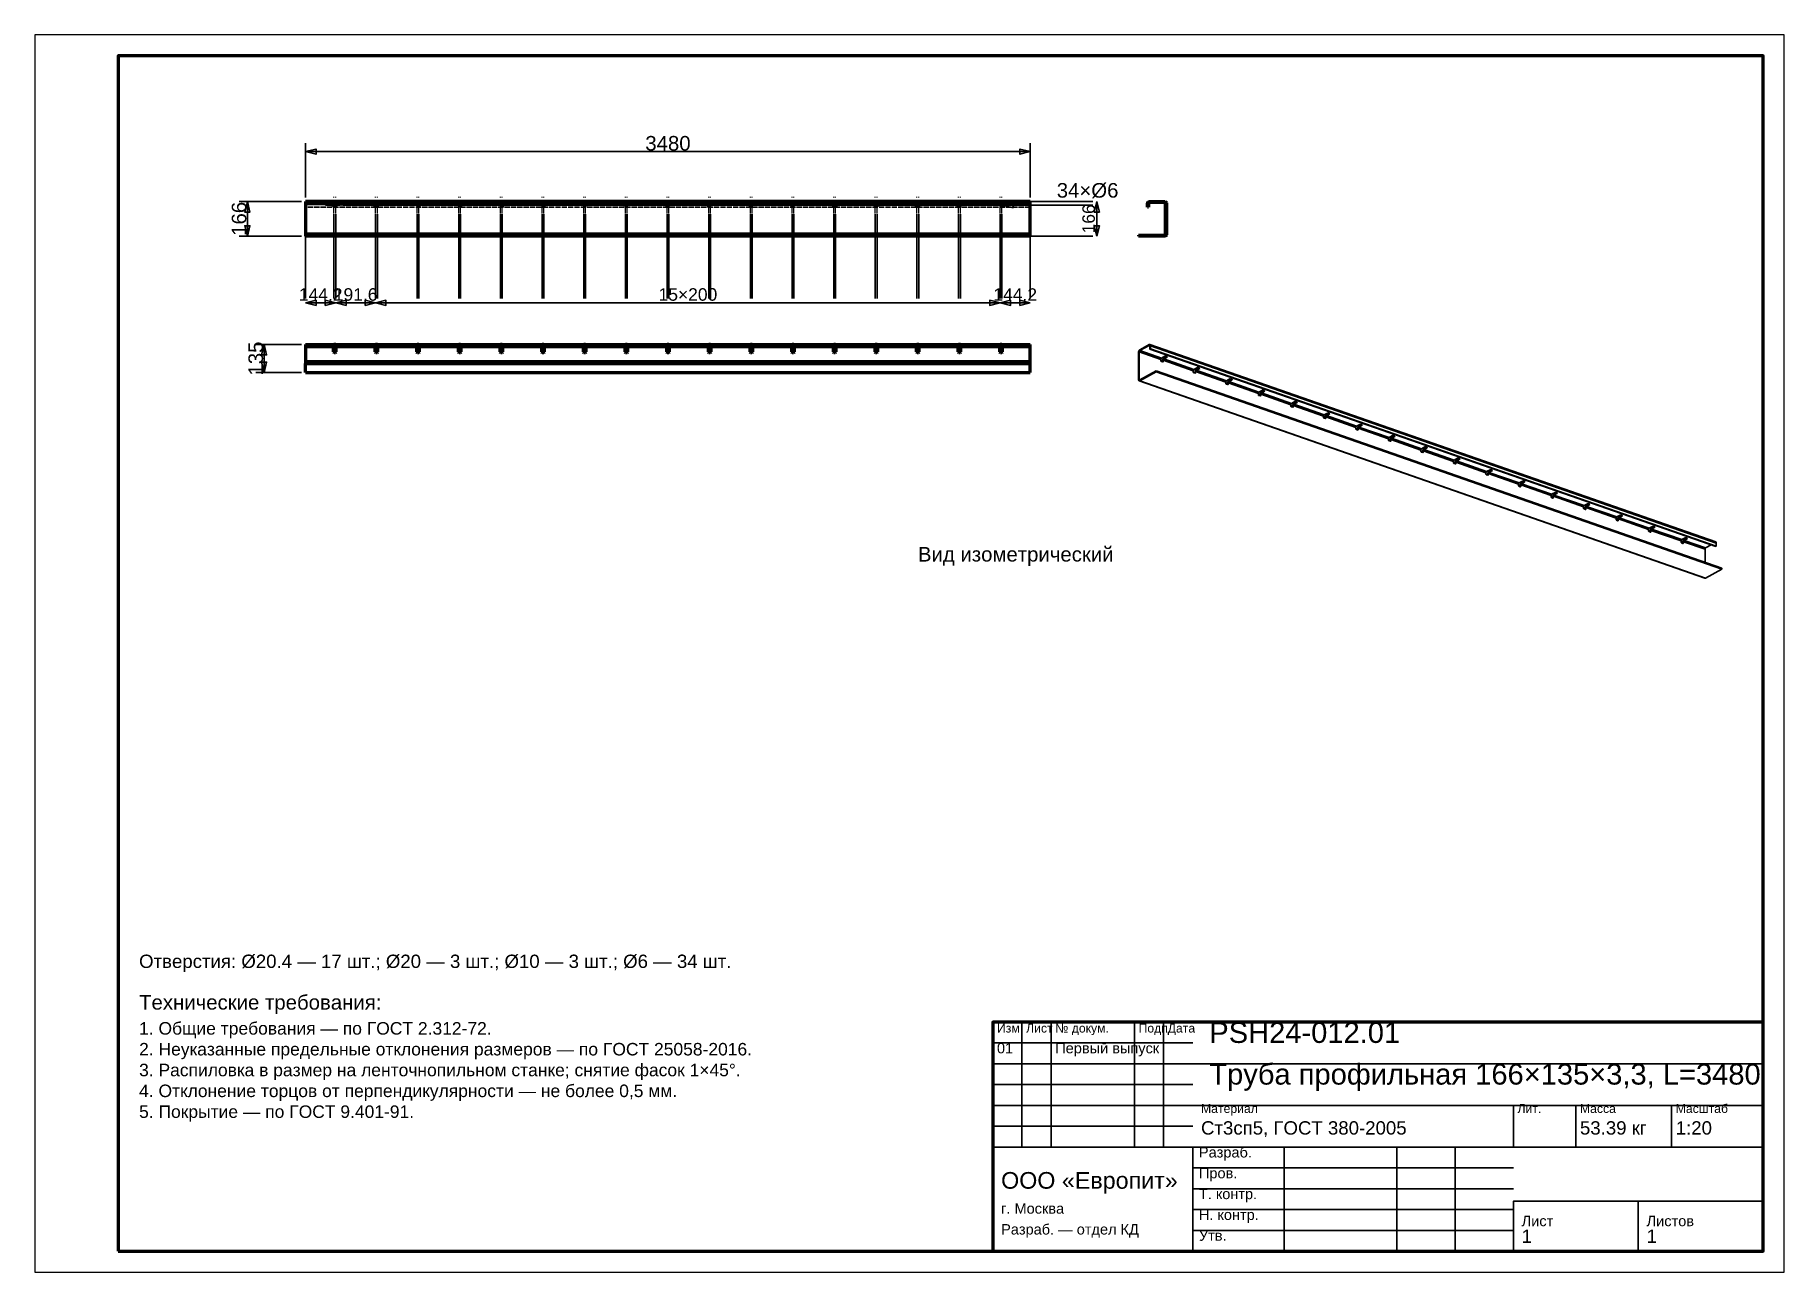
# Model space of a CAD drawing. Header units: millimetres. Extents: x 0 to 420, y 0 to 297.
import ezdxf
from ezdxf.enums import TextEntityAlignment as Align

# ---------------------------------------------------------------- set-up
doc = ezdxf.new("R2010")
doc.units = ezdxf.units.MM
doc.linetypes.add('CENTER', pattern=[5.08, 3.175, -0.635, 0.635, -0.635])
doc.linetypes.add('DASHED', pattern=[1.524, 1.27, -0.254])
doc.styles.add('GOST', font='Arial')

msp = doc.modelspace()

# ---------------------------------------------------------------- texts
at = {"color": 7, "style": 'GOST'}
for s, height, p in [('3480', 3.5, (152, 271)), ('144.2', 3, (68.6, 234.7)), ('191.6', 3, (77, 234.7)), ('15×200', 3, (156.79, 234.7)), ('144.2', 3, (235.39, 234.7))]:
    msp.add_text(s, height=height, dxfattribs=at).set_placement(p, align=Align.MIDDLE)
msp.add_text('34×Ø6', height=3.5, dxfattribs=at).set_placement((245.36, 257.95))
for s, height, p in [('166', 3.5, (49, 252.85)), ('166', 3, (253, 252.85)), ('135', 3.5, (53, 219.32))]:
    msp.add_text(s, height=height, rotation=90, dxfattribs=at).set_placement(p, align=Align.MIDDLE)
at = {"color": 3, "style": 'GOST'}
msp.add_text('Вид изометрический', height=3.5, dxfattribs=at).set_placement((259, 170.58), align=Align.RIGHT)
at = {"color": 6, "style": 'GOST'}
msp.add_text('Отверстия: Ø20.4 — 17 шт.; Ø20 — 3 шт.; Ø10 — 3 шт.; Ø6 — 34 шт.', height=3.2, dxfattribs=at).set_placement((25, 73))
at = {"color": 3, "style": 'GOST'}
for s, height, p in [('Технические требования:', 3.5, (25, 63)), ('1. Общие требования — по ГОСТ 2.312-72.', 3, (25, 57)), ('Изм.', 2.1, (231, 57.5)), ('Лист', 2.1, (238, 57.5)), ('№ докум.', 2.1, (245, 57.5)), ('Подп.', 2.1, (265, 57.5)), ('Дата', 2.1, (272, 57.5)), ('PSH24-012.01', 5, (282, 55)), ('2. Неуказанные предельные отклонения размеров — по ГОСТ 25058-2016.', 3, (25, 52)), ('01', 2.5, (231, 52.5)), ('Первый выпуск', 2.5, (245, 52.5)), ('3. Распиловка в размер на ленточнопильном станке; снятие фасок 1×45°.', 3, (25, 47)), ('Труба профильная 166×135×3,3, L=3480', 5, (282, 45)), ('4. Отклонение торцов от перпендикулярности — не более 0,5 мм.', 3, (25, 42)), ('5. Покрытие — по ГОСТ 9.401-91.', 3, (25, 37)), ('Материал', 2.1, (280, 38.2)), ('Лит.', 2.1, (356, 38.2)), ('Масса', 2.1, (371, 38.2)), ('Масштаб', 2.1, (394, 38.2)), ('Ст3сп5, ГОСТ 380-2005', 3.2, (280, 33)), ('53.39 кг', 3.2, (371, 33)), ('1:20', 3.2, (394, 33)), ('Разраб.', 2.5, (279.5, 27.5)), ('ООО «Европит»', 4, (232, 20)), ('Пров.', 2.5, (279.5, 22.5)), ('Т. контр.', 2.5, (279.5, 17.5)), ('г. Москва', 2.5, (232, 14)), ('Н. контр.', 2.5, (279.5, 12.5)), ('Лист', 2.5, (357, 11)), ('Листов', 2.5, (387, 11)), ('Разраб. — отдел КД', 2.5, (232, 9)), ('Утв.', 2.5, (279.5, 7.5)), ('1', 3.2, (357, 7)), ('1', 3.2, (387, 7))]:
    msp.add_text(s, height=height, dxfattribs=at).set_placement(p)

# ---------------------------------------------------------------- linework, layer by layer
at = {"color": 7, "lineweight": 35}
for p, q in [((65, 258), (65, 271)), ((65, 269), (239, 269)), ((239, 258), (239, 271)), ((64, 257), (49, 257)), ((51, 248.7), (51, 257)), ((239, 257), (254, 257)), ((254, 257), (253, 257)), ((255, 248.7), (255, 257)), ((71.79, 254), (71.79, 233.7)), ((72.21, 254), (72.21, 233.7)), ((73.94, 256.15), (254, 256.15)), ((74.36, 256.15), (254, 256.15)), ((81.79, 254), (81.79, 233.7)), ((82.21, 254), (82.21, 233.7)), ((83.94, 256.15), (254, 256.15)), ((84.36, 256.15), (254, 256.15)), ((91.79, 254), (91.79, 233.7)), ((92.21, 254), (92.21, 233.7)), ((93.94, 256.15), (254, 256.15)), ((94.36, 256.15), (254, 256.15)), ((101.79, 254), (101.79, 233.7)), ((102.21, 254), (102.21, 233.7)), ((103.94, 256.15), (254, 256.15)), ((104.36, 256.15), (254, 256.15)), ((111.79, 254), (111.79, 233.7)), ((112.21, 254), (112.21, 233.7)), ((113.94, 256.15), (254, 256.15)), ((114.36, 256.15), (254, 256.15)), ((121.79, 254), (121.79, 233.7)), ((122.21, 254), (122.21, 233.7)), ((123.94, 256.15), (254, 256.15)), ((124.36, 256.15), (254, 256.15)), ((131.79, 254), (131.79, 233.7)), ((132.21, 254), (132.21, 233.7)), ((133.94, 256.15), (254, 256.15)), ((134.36, 256.15), (254, 256.15)), ((141.79, 254), (141.79, 233.7)), ((142.21, 254), (142.21, 233.7)), ((143.94, 256.15), (254, 256.15)), ((144.36, 256.15), (254, 256.15)), ((151.79, 254), (151.79, 233.7)), ((152.21, 254), (152.21, 233.7)), ((153.94, 256.15), (254, 256.15)), ((154.36, 256.15), (254, 256.15)), ((161.79, 254), (161.79, 233.7)), ((162.21, 254), (162.21, 233.7)), ((163.94, 256.15), (254, 256.15)), ((164.36, 256.15), (254, 256.15)), ((171.79, 254), (171.79, 233.7)), ((172.21, 254), (172.21, 233.7)), ((173.94, 256.15), (254, 256.15)), ((174.36, 256.15), (254, 256.15)), ((181.79, 254), (181.79, 233.7)), ((182.21, 254), (182.21, 233.7)), ((183.94, 256.15), (254, 256.15)), ((184.36, 256.15), (254, 256.15)), ((191.79, 254), (191.79, 233.7)), ((192.21, 254), (192.21, 233.7)), ((193.94, 256.15), (254, 256.15)), ((194.36, 256.15), (254, 256.15)), ((201.79, 254), (201.79, 233.7)), ((202.21, 254), (202.21, 233.7)), ((203.94, 256.15), (254, 256.15)), ((204.36, 256.15), (254, 256.15)), ((211.79, 254), (211.79, 233.7)), ((212.21, 254), (212.21, 233.7)), ((213.94, 256.15), (254, 256.15)), ((214.36, 256.15), (254, 256.15)), ((221.79, 254), (221.79, 233.7)), ((222.21, 254), (222.21, 233.7)), ((223.94, 256.15), (254, 256.15)), ((224.36, 256.15), (254, 256.15)), ((231.79, 254), (231.79, 233.7)), ((232.21, 254), (232.21, 233.7)), ((232.36, 256.15), (244.36, 256.15)), ((233.94, 256.15), (254, 256.15)), ((234.36, 256.15), (254, 256.15)), ((244.36, 256.15), (249.36, 256.15)), ((64, 248.7), (49, 248.7)), ((65, 248.7), (65, 233.7)), ((239, 248.7), (239, 233.7)), ((239, 248.7), (254, 248.7)), ((254, 248.7), (253, 248.7)), ((65, 233.7), (65, 234.7)), ((65, 232.7), (72.21, 232.7)), ((72.21, 233.7), (72.21, 234.7)), ((72.21, 233.7), (72.21, 234.7)), ((72.21, 232.7), (81.79, 232.7)), ((81.79, 233.7), (81.79, 234.7)), ((81.79, 233.7), (81.79, 234.7)), ((81.79, 232.7), (231.79, 232.7)), ((231.79, 233.7), (231.79, 234.7)), ((231.79, 233.7), (231.79, 234.7)), ((231.79, 232.7), (239, 232.7)), ((239, 233.7), (239, 234.7)), ((64, 222.7), (53, 222.7)), ((55, 215.95), (55, 222.7)), ((64, 215.95), (53, 215.95)), ((237, 30), (237, 60)), ((244, 30), (244, 60)), ((264, 30), (264, 60)), ((271, 30), (271, 60)), ((230, 55), (278, 55)), ((230, 50), (278, 50)), ((278, 50), (415, 50)), ((230, 45), (278, 45)), ((230, 40), (278, 40)), ((278, 40), (415, 40)), ((355, 30), (355, 40)), ((370, 30), (370, 40)), ((393, 30), (393, 40)), ((230, 35), (278, 35)), ((230, 30), (278, 30)), ((278, 30), (415, 30)), ((300, 5), (300, 30)), ((327, 5), (327, 30)), ((341, 5), (341, 30)), ((278, 25), (355, 25)), ((278, 20), (355, 20)), ((355, 17), (415, 17)), ((278, 15), (355, 15)), ((278, 10), (355, 10))]:
    msp.add_line(p, q, dxfattribs=at)
at = {"color": 1, "lineweight": 70}
for p, q in [((65, 257), (65, 257)), ((65, 257), (65, 256.99)), ((71.64, 257), (65, 257)), ((71.64, 257), (65, 257)), ((65, 256.99), (65, 256.97)), ((65, 256.97), (65, 256.95)), ((65, 256.95), (65, 256.92)), ((65, 256.92), (65, 256.89)), ((65, 256.89), (65, 256.85)), ((65, 256.85), (65, 256.81)), ((65, 256.81), (65, 256.77)), ((65, 256.77), (65, 256.72)), ((65, 256.72), (65, 256.67)), ((65, 256.67), (65, 256.61)), ((65, 256.61), (65, 256.56)), ((65, 256.56), (65, 256.5)), ((65, 256.5), (65, 249.2)), ((71.64, 256.5), (65, 256.5)), ((71.64, 257), (71.64, 257)), ((71.64, 257), (71.64, 256.99)), ((71.68, 257), (71.64, 257)), ((71.64, 256.99), (71.64, 256.97)), ((71.64, 256.97), (71.64, 256.95)), ((71.64, 256.95), (71.64, 256.92)), ((71.64, 256.92), (71.64, 256.89)), ((71.64, 256.89), (71.64, 256.85)), ((71.64, 256.85), (71.64, 256.81)), ((71.64, 256.81), (71.64, 256.77)), ((71.64, 256.77), (71.64, 256.72)), ((71.64, 256.75), (71.68, 256.75)), ((71.64, 256.72), (71.64, 256.67)), ((71.64, 256.67), (71.64, 256.61)), ((71.64, 256.61), (71.64, 256.56)), ((71.64, 256.56), (71.64, 256.5)), ((71.64, 256.5), (71.64, 256.15)), ((71.64, 256.5), (72.36, 256.5)), ((71.73, 257), (71.68, 257)), ((71.68, 256.75), (71.73, 256.75)), ((71.78, 257), (71.73, 257)), ((71.73, 256.75), (71.78, 256.75)), ((71.83, 257), (71.78, 257)), ((71.78, 256.75), (71.83, 256.75)), ((71.89, 257), (71.83, 257)), ((71.83, 256.75), (71.89, 256.75)), ((71.94, 257), (71.89, 257)), ((71.89, 256.75), (71.94, 256.75)), ((72, 257), (71.94, 257)), ((71.94, 256.75), (72, 256.75)), ((72.06, 257), (72, 257)), ((72, 256.75), (72.06, 256.75)), ((72.11, 257), (72.06, 257)), ((72.06, 256.75), (72.11, 256.75)), ((72.17, 257), (72.11, 257)), ((72.11, 256.75), (72.17, 256.75)), ((72.22, 257), (72.17, 257)), ((72.17, 256.75), (72.22, 256.75)), ((72.27, 257), (72.22, 257)), ((72.22, 256.75), (72.27, 256.75)), ((72.32, 257), (72.27, 257)), ((72.27, 256.75), (72.32, 256.75)), ((72.36, 257), (72.32, 257)), ((72.32, 256.75), (72.36, 256.75)), ((72.36, 256.99), (72.36, 257)), ((72.36, 257), (72.36, 257)), ((81.64, 257), (72.36, 257)), ((81.64, 257), (72.36, 257)), ((72.36, 256.97), (72.36, 256.99)), ((72.36, 256.95), (72.36, 256.97)), ((72.36, 256.92), (72.36, 256.95)), ((72.36, 256.89), (72.36, 256.92)), ((72.36, 256.85), (72.36, 256.89)), ((72.36, 256.81), (72.36, 256.85)), ((72.36, 256.77), (72.36, 256.81)), ((72.36, 256.72), (72.36, 256.77)), ((72.36, 256.67), (72.36, 256.72)), ((72.36, 256.61), (72.36, 256.67)), ((72.36, 256.56), (72.36, 256.61)), ((72.36, 256.5), (72.36, 256.56)), ((72.36, 256.15), (72.36, 256.5)), ((81.64, 256.5), (72.36, 256.5)), ((81.64, 257), (81.64, 257)), ((81.64, 257), (81.64, 256.99)), ((81.68, 257), (81.64, 257)), ((81.64, 256.99), (81.64, 256.97)), ((81.64, 256.97), (81.64, 256.95)), ((81.64, 256.95), (81.64, 256.92)), ((81.64, 256.92), (81.64, 256.89)), ((81.64, 256.89), (81.64, 256.85)), ((81.64, 256.85), (81.64, 256.81)), ((81.64, 256.81), (81.64, 256.77)), ((81.64, 256.77), (81.64, 256.72)), ((81.64, 256.75), (81.68, 256.75)), ((81.64, 256.72), (81.64, 256.67)), ((81.64, 256.67), (81.64, 256.61)), ((81.64, 256.61), (81.64, 256.56)), ((81.64, 256.56), (81.64, 256.5)), ((81.64, 256.5), (81.64, 256.15)), ((81.64, 256.5), (82.36, 256.5)), ((81.73, 257), (81.68, 257)), ((81.68, 256.75), (81.73, 256.75)), ((81.78, 257), (81.73, 257)), ((81.73, 256.75), (81.78, 256.75)), ((81.83, 257), (81.78, 257)), ((81.78, 256.75), (81.83, 256.75)), ((81.89, 257), (81.83, 257)), ((81.83, 256.75), (81.89, 256.75)), ((81.94, 257), (81.89, 257)), ((81.89, 256.75), (81.94, 256.75)), ((82, 257), (81.94, 257)), ((81.94, 256.75), (82, 256.75)), ((82.06, 257), (82, 257)), ((82, 256.75), (82.06, 256.75)), ((82.11, 257), (82.06, 257)), ((82.06, 256.75), (82.11, 256.75)), ((82.17, 257), (82.11, 257)), ((82.11, 256.75), (82.17, 256.75)), ((82.22, 257), (82.17, 257)), ((82.17, 256.75), (82.22, 256.75)), ((82.27, 257), (82.22, 257)), ((82.22, 256.75), (82.27, 256.75)), ((82.32, 257), (82.27, 257)), ((82.27, 256.75), (82.32, 256.75)), ((82.36, 257), (82.32, 257)), ((82.32, 256.75), (82.36, 256.75)), ((82.36, 256.99), (82.36, 257)), ((82.36, 257), (82.36, 257)), ((91.64, 257), (82.36, 257)), ((91.64, 257), (82.36, 257)), ((82.36, 256.97), (82.36, 256.99)), ((82.36, 256.95), (82.36, 256.97)), ((82.36, 256.92), (82.36, 256.95)), ((82.36, 256.89), (82.36, 256.92)), ((82.36, 256.85), (82.36, 256.89)), ((82.36, 256.81), (82.36, 256.85)), ((82.36, 256.77), (82.36, 256.81)), ((82.36, 256.72), (82.36, 256.77)), ((82.36, 256.67), (82.36, 256.72)), ((82.36, 256.61), (82.36, 256.67)), ((82.36, 256.56), (82.36, 256.61)), ((82.36, 256.5), (82.36, 256.56)), ((82.36, 256.15), (82.36, 256.5)), ((91.64, 256.5), (82.36, 256.5)), ((91.64, 257), (91.64, 257)), ((91.64, 257), (91.64, 256.99)), ((91.68, 257), (91.64, 257)), ((91.64, 256.99), (91.64, 256.97)), ((91.64, 256.97), (91.64, 256.95)), ((91.64, 256.95), (91.64, 256.92)), ((91.64, 256.92), (91.64, 256.89)), ((91.64, 256.89), (91.64, 256.85)), ((91.64, 256.85), (91.64, 256.81)), ((91.64, 256.81), (91.64, 256.77)), ((91.64, 256.77), (91.64, 256.72)), ((91.64, 256.75), (91.68, 256.75)), ((91.64, 256.72), (91.64, 256.67)), ((91.64, 256.67), (91.64, 256.61)), ((91.64, 256.61), (91.64, 256.56)), ((91.64, 256.56), (91.64, 256.5)), ((91.64, 256.5), (91.64, 256.15)), ((91.64, 256.5), (92.36, 256.5)), ((91.73, 257), (91.68, 257)), ((91.68, 256.75), (91.73, 256.75)), ((91.78, 257), (91.73, 257)), ((91.73, 256.75), (91.78, 256.75)), ((91.83, 257), (91.78, 257)), ((91.78, 256.75), (91.83, 256.75)), ((91.89, 257), (91.83, 257)), ((91.83, 256.75), (91.89, 256.75)), ((91.94, 257), (91.89, 257)), ((91.89, 256.75), (91.94, 256.75)), ((92, 257), (91.94, 257)), ((91.94, 256.75), (92, 256.75)), ((92.06, 257), (92, 257)), ((92, 256.75), (92.06, 256.75)), ((92.11, 257), (92.06, 257)), ((92.06, 256.75), (92.11, 256.75)), ((92.17, 257), (92.11, 257)), ((92.11, 256.75), (92.17, 256.75)), ((92.22, 257), (92.17, 257)), ((92.17, 256.75), (92.22, 256.75)), ((92.27, 257), (92.22, 257)), ((92.22, 256.75), (92.27, 256.75)), ((92.32, 257), (92.27, 257)), ((92.27, 256.75), (92.32, 256.75)), ((92.36, 257), (92.32, 257)), ((92.32, 256.75), (92.36, 256.75)), ((92.36, 256.99), (92.36, 257)), ((92.36, 257), (92.36, 257)), ((101.64, 257), (92.36, 257)), ((101.64, 257), (92.36, 257)), ((92.36, 256.97), (92.36, 256.99)), ((92.36, 256.95), (92.36, 256.97)), ((92.36, 256.92), (92.36, 256.95)), ((92.36, 256.89), (92.36, 256.92)), ((92.36, 256.85), (92.36, 256.89)), ((92.36, 256.81), (92.36, 256.85)), ((92.36, 256.77), (92.36, 256.81)), ((92.36, 256.72), (92.36, 256.77)), ((92.36, 256.67), (92.36, 256.72)), ((92.36, 256.61), (92.36, 256.67)), ((92.36, 256.56), (92.36, 256.61)), ((92.36, 256.5), (92.36, 256.56)), ((92.36, 256.15), (92.36, 256.5)), ((101.64, 256.5), (92.36, 256.5)), ((101.64, 257), (101.64, 257)), ((101.64, 257), (101.64, 256.99)), ((101.68, 257), (101.64, 257)), ((101.64, 256.99), (101.64, 256.97)), ((101.64, 256.97), (101.64, 256.95)), ((101.64, 256.95), (101.64, 256.92)), ((101.64, 256.92), (101.64, 256.89)), ((101.64, 256.89), (101.64, 256.85)), ((101.64, 256.85), (101.64, 256.81)), ((101.64, 256.81), (101.64, 256.77)), ((101.64, 256.77), (101.64, 256.72)), ((101.64, 256.75), (101.68, 256.75)), ((101.64, 256.72), (101.64, 256.67)), ((101.64, 256.67), (101.64, 256.61)), ((101.64, 256.61), (101.64, 256.56)), ((101.64, 256.56), (101.64, 256.5)), ((101.64, 256.5), (101.64, 256.15)), ((101.64, 256.5), (102.36, 256.5)), ((101.73, 257), (101.68, 257)), ((101.68, 256.75), (101.73, 256.75)), ((101.78, 257), (101.73, 257)), ((101.73, 256.75), (101.78, 256.75)), ((101.83, 257), (101.78, 257)), ((101.78, 256.75), (101.83, 256.75)), ((101.89, 257), (101.83, 257)), ((101.83, 256.75), (101.89, 256.75)), ((101.94, 257), (101.89, 257)), ((101.89, 256.75), (101.94, 256.75)), ((102, 257), (101.94, 257)), ((101.94, 256.75), (102, 256.75)), ((102.06, 257), (102, 257)), ((102, 256.75), (102.06, 256.75)), ((102.11, 257), (102.06, 257)), ((102.06, 256.75), (102.11, 256.75)), ((102.17, 257), (102.11, 257)), ((102.11, 256.75), (102.17, 256.75)), ((102.22, 257), (102.17, 257)), ((102.17, 256.75), (102.22, 256.75)), ((102.27, 257), (102.22, 257)), ((102.22, 256.75), (102.27, 256.75)), ((102.32, 257), (102.27, 257)), ((102.27, 256.75), (102.32, 256.75)), ((102.36, 257), (102.32, 257)), ((102.32, 256.75), (102.36, 256.75)), ((102.36, 256.99), (102.36, 257)), ((102.36, 257), (102.36, 257)), ((111.64, 257), (102.36, 257)), ((111.64, 257), (102.36, 257)), ((102.36, 256.97), (102.36, 256.99)), ((102.36, 256.95), (102.36, 256.97)), ((102.36, 256.92), (102.36, 256.95)), ((102.36, 256.89), (102.36, 256.92)), ((102.36, 256.85), (102.36, 256.89)), ((102.36, 256.81), (102.36, 256.85)), ((102.36, 256.77), (102.36, 256.81)), ((102.36, 256.72), (102.36, 256.77)), ((102.36, 256.67), (102.36, 256.72)), ((102.36, 256.61), (102.36, 256.67)), ((102.36, 256.56), (102.36, 256.61)), ((102.36, 256.5), (102.36, 256.56)), ((102.36, 256.15), (102.36, 256.5)), ((111.64, 256.5), (102.36, 256.5)), ((111.64, 257), (111.64, 257)), ((111.64, 257), (111.64, 256.99)), ((111.68, 257), (111.64, 257)), ((111.64, 256.99), (111.64, 256.97)), ((111.64, 256.97), (111.64, 256.95)), ((111.64, 256.95), (111.64, 256.92)), ((111.64, 256.92), (111.64, 256.89)), ((111.64, 256.89), (111.64, 256.85)), ((111.64, 256.85), (111.64, 256.81)), ((111.64, 256.81), (111.64, 256.77)), ((111.64, 256.77), (111.64, 256.72)), ((111.64, 256.75), (111.68, 256.75)), ((111.64, 256.72), (111.64, 256.67)), ((111.64, 256.67), (111.64, 256.61)), ((111.64, 256.61), (111.64, 256.56)), ((111.64, 256.56), (111.64, 256.5)), ((111.64, 256.5), (111.64, 256.15)), ((111.64, 256.5), (112.36, 256.5)), ((111.73, 257), (111.68, 257)), ((111.68, 256.75), (111.73, 256.75)), ((111.78, 257), (111.73, 257)), ((111.73, 256.75), (111.78, 256.75)), ((111.83, 257), (111.78, 257)), ((111.78, 256.75), (111.83, 256.75)), ((111.89, 257), (111.83, 257)), ((111.83, 256.75), (111.89, 256.75)), ((111.94, 257), (111.89, 257)), ((111.89, 256.75), (111.94, 256.75)), ((112, 257), (111.94, 257)), ((111.94, 256.75), (112, 256.75)), ((112.06, 257), (112, 257)), ((112, 256.75), (112.06, 256.75)), ((112.11, 257), (112.06, 257)), ((112.06, 256.75), (112.11, 256.75)), ((112.17, 257), (112.11, 257)), ((112.11, 256.75), (112.17, 256.75)), ((112.22, 257), (112.17, 257)), ((112.17, 256.75), (112.22, 256.75)), ((112.27, 257), (112.22, 257)), ((112.22, 256.75), (112.27, 256.75)), ((112.32, 257), (112.27, 257)), ((112.27, 256.75), (112.32, 256.75)), ((112.36, 257), (112.32, 257)), ((112.32, 256.75), (112.36, 256.75)), ((112.36, 256.99), (112.36, 257)), ((112.36, 257), (112.36, 257)), ((121.64, 257), (112.36, 257)), ((121.64, 257), (112.36, 257)), ((112.36, 256.97), (112.36, 256.99)), ((112.36, 256.95), (112.36, 256.97)), ((112.36, 256.92), (112.36, 256.95)), ((112.36, 256.89), (112.36, 256.92)), ((112.36, 256.85), (112.36, 256.89)), ((112.36, 256.81), (112.36, 256.85)), ((112.36, 256.77), (112.36, 256.81)), ((112.36, 256.72), (112.36, 256.77)), ((112.36, 256.67), (112.36, 256.72)), ((112.36, 256.61), (112.36, 256.67)), ((112.36, 256.56), (112.36, 256.61)), ((112.36, 256.5), (112.36, 256.56)), ((112.36, 256.15), (112.36, 256.5)), ((121.64, 256.5), (112.36, 256.5)), ((121.64, 257), (121.64, 257)), ((121.64, 257), (121.64, 256.99)), ((121.68, 257), (121.64, 257)), ((121.64, 256.99), (121.64, 256.97)), ((121.64, 256.97), (121.64, 256.95)), ((121.64, 256.95), (121.64, 256.92)), ((121.64, 256.92), (121.64, 256.89)), ((121.64, 256.89), (121.64, 256.85)), ((121.64, 256.85), (121.64, 256.81)), ((121.64, 256.81), (121.64, 256.77)), ((121.64, 256.77), (121.64, 256.72)), ((121.64, 256.75), (121.68, 256.75)), ((121.64, 256.72), (121.64, 256.67)), ((121.64, 256.67), (121.64, 256.61)), ((121.64, 256.61), (121.64, 256.56)), ((121.64, 256.56), (121.64, 256.5)), ((121.64, 256.5), (121.64, 256.15)), ((121.64, 256.5), (122.36, 256.5)), ((121.73, 257), (121.68, 257)), ((121.68, 256.75), (121.73, 256.75)), ((121.78, 257), (121.73, 257)), ((121.73, 256.75), (121.78, 256.75)), ((121.83, 257), (121.78, 257)), ((121.78, 256.75), (121.83, 256.75)), ((121.89, 257), (121.83, 257)), ((121.83, 256.75), (121.89, 256.75)), ((121.94, 257), (121.89, 257)), ((121.89, 256.75), (121.94, 256.75)), ((122, 257), (121.94, 257)), ((121.94, 256.75), (122, 256.75)), ((122.06, 257), (122, 257)), ((122, 256.75), (122.06, 256.75)), ((122.11, 257), (122.06, 257)), ((122.06, 256.75), (122.11, 256.75)), ((122.17, 257), (122.11, 257)), ((122.11, 256.75), (122.17, 256.75)), ((122.22, 257), (122.17, 257)), ((122.17, 256.75), (122.22, 256.75)), ((122.27, 257), (122.22, 257)), ((122.22, 256.75), (122.27, 256.75)), ((122.32, 257), (122.27, 257)), ((122.27, 256.75), (122.32, 256.75)), ((122.36, 257), (122.32, 257)), ((122.32, 256.75), (122.36, 256.75)), ((122.36, 256.99), (122.36, 257)), ((122.36, 257), (122.36, 257)), ((131.64, 257), (122.36, 257)), ((131.64, 257), (122.36, 257)), ((122.36, 256.97), (122.36, 256.99)), ((122.36, 256.95), (122.36, 256.97)), ((122.36, 256.92), (122.36, 256.95)), ((122.36, 256.89), (122.36, 256.92)), ((122.36, 256.85), (122.36, 256.89)), ((122.36, 256.81), (122.36, 256.85)), ((122.36, 256.77), (122.36, 256.81)), ((122.36, 256.72), (122.36, 256.77)), ((122.36, 256.67), (122.36, 256.72)), ((122.36, 256.61), (122.36, 256.67)), ((122.36, 256.56), (122.36, 256.61)), ((122.36, 256.5), (122.36, 256.56)), ((122.36, 256.15), (122.36, 256.5)), ((131.64, 256.5), (122.36, 256.5)), ((131.64, 257), (131.64, 257)), ((131.64, 257), (131.64, 256.99)), ((131.68, 257), (131.64, 257)), ((131.64, 256.99), (131.64, 256.97)), ((131.64, 256.97), (131.64, 256.95)), ((131.64, 256.95), (131.64, 256.92)), ((131.64, 256.92), (131.64, 256.89)), ((131.64, 256.89), (131.64, 256.85)), ((131.64, 256.85), (131.64, 256.81)), ((131.64, 256.81), (131.64, 256.77)), ((131.64, 256.77), (131.64, 256.72)), ((131.64, 256.75), (131.68, 256.75)), ((131.64, 256.72), (131.64, 256.67)), ((131.64, 256.67), (131.64, 256.61)), ((131.64, 256.61), (131.64, 256.56)), ((131.64, 256.56), (131.64, 256.5)), ((131.64, 256.5), (131.64, 256.15)), ((131.64, 256.5), (132.36, 256.5)), ((131.73, 257), (131.68, 257)), ((131.68, 256.75), (131.73, 256.75)), ((131.78, 257), (131.73, 257)), ((131.73, 256.75), (131.78, 256.75)), ((131.83, 257), (131.78, 257)), ((131.78, 256.75), (131.83, 256.75)), ((131.89, 257), (131.83, 257)), ((131.83, 256.75), (131.89, 256.75)), ((131.94, 257), (131.89, 257)), ((131.89, 256.75), (131.94, 256.75)), ((132, 257), (131.94, 257)), ((131.94, 256.75), (132, 256.75)), ((132.06, 257), (132, 257)), ((132, 256.75), (132.06, 256.75)), ((132.11, 257), (132.06, 257)), ((132.06, 256.75), (132.11, 256.75)), ((132.17, 257), (132.11, 257)), ((132.11, 256.75), (132.17, 256.75)), ((132.22, 257), (132.17, 257)), ((132.17, 256.75), (132.22, 256.75)), ((132.27, 257), (132.22, 257)), ((132.22, 256.75), (132.27, 256.75)), ((132.32, 257), (132.27, 257)), ((132.27, 256.75), (132.32, 256.75)), ((132.36, 257), (132.32, 257)), ((132.32, 256.75), (132.36, 256.75)), ((132.36, 256.99), (132.36, 257)), ((132.36, 257), (132.36, 257)), ((141.64, 257), (132.36, 257)), ((141.64, 257), (132.36, 257)), ((132.36, 256.97), (132.36, 256.99)), ((132.36, 256.95), (132.36, 256.97)), ((132.36, 256.92), (132.36, 256.95)), ((132.36, 256.89), (132.36, 256.92)), ((132.36, 256.85), (132.36, 256.89)), ((132.36, 256.81), (132.36, 256.85)), ((132.36, 256.77), (132.36, 256.81)), ((132.36, 256.72), (132.36, 256.77)), ((132.36, 256.67), (132.36, 256.72)), ((132.36, 256.61), (132.36, 256.67)), ((132.36, 256.56), (132.36, 256.61)), ((132.36, 256.5), (132.36, 256.56)), ((132.36, 256.15), (132.36, 256.5)), ((141.64, 256.5), (132.36, 256.5)), ((141.64, 257), (141.64, 257)), ((141.64, 257), (141.64, 256.99)), ((141.68, 257), (141.64, 257)), ((141.64, 256.99), (141.64, 256.97)), ((141.64, 256.97), (141.64, 256.95)), ((141.64, 256.95), (141.64, 256.92)), ((141.64, 256.92), (141.64, 256.89)), ((141.64, 256.89), (141.64, 256.85)), ((141.64, 256.85), (141.64, 256.81)), ((141.64, 256.81), (141.64, 256.77)), ((141.64, 256.77), (141.64, 256.72)), ((141.64, 256.75), (141.68, 256.75)), ((141.64, 256.72), (141.64, 256.67)), ((141.64, 256.67), (141.64, 256.61)), ((141.64, 256.61), (141.64, 256.56)), ((141.64, 256.56), (141.64, 256.5)), ((141.64, 256.5), (141.64, 256.15)), ((141.64, 256.5), (142.36, 256.5)), ((141.73, 257), (141.68, 257)), ((141.68, 256.75), (141.73, 256.75)), ((141.78, 257), (141.73, 257)), ((141.73, 256.75), (141.78, 256.75)), ((141.83, 257), (141.78, 257)), ((141.78, 256.75), (141.83, 256.75)), ((141.89, 257), (141.83, 257)), ((141.83, 256.75), (141.89, 256.75)), ((141.94, 257), (141.89, 257)), ((141.89, 256.75), (141.94, 256.75)), ((142, 257), (141.94, 257)), ((141.94, 256.75), (142, 256.75)), ((142.06, 257), (142, 257)), ((142, 256.75), (142.06, 256.75)), ((142.11, 257), (142.06, 257)), ((142.06, 256.75), (142.11, 256.75)), ((142.17, 257), (142.11, 257)), ((142.11, 256.75), (142.17, 256.75)), ((142.22, 257), (142.17, 257)), ((142.17, 256.75), (142.22, 256.75)), ((142.27, 257), (142.22, 257)), ((142.22, 256.75), (142.27, 256.75)), ((142.32, 257), (142.27, 257)), ((142.27, 256.75), (142.32, 256.75)), ((142.36, 257), (142.32, 257)), ((142.32, 256.75), (142.36, 256.75)), ((142.36, 256.99), (142.36, 257)), ((142.36, 257), (142.36, 257)), ((151.64, 257), (142.36, 257)), ((151.64, 257), (142.36, 257)), ((142.36, 256.97), (142.36, 256.99)), ((142.36, 256.95), (142.36, 256.97)), ((142.36, 256.92), (142.36, 256.95)), ((142.36, 256.89), (142.36, 256.92)), ((142.36, 256.85), (142.36, 256.89)), ((142.36, 256.81), (142.36, 256.85)), ((142.36, 256.77), (142.36, 256.81)), ((142.36, 256.72), (142.36, 256.77)), ((142.36, 256.67), (142.36, 256.72)), ((142.36, 256.61), (142.36, 256.67)), ((142.36, 256.56), (142.36, 256.61)), ((142.36, 256.5), (142.36, 256.56)), ((142.36, 256.15), (142.36, 256.5)), ((151.64, 256.5), (142.36, 256.5)), ((151.64, 257), (151.64, 257)), ((151.64, 257), (151.64, 256.99)), ((151.68, 257), (151.64, 257)), ((151.64, 256.99), (151.64, 256.97)), ((151.64, 256.97), (151.64, 256.95)), ((151.64, 256.95), (151.64, 256.92)), ((151.64, 256.92), (151.64, 256.89)), ((151.64, 256.89), (151.64, 256.85)), ((151.64, 256.85), (151.64, 256.81)), ((151.64, 256.81), (151.64, 256.77)), ((151.64, 256.77), (151.64, 256.72)), ((151.64, 256.75), (151.68, 256.75)), ((151.64, 256.72), (151.64, 256.67)), ((151.64, 256.67), (151.64, 256.61)), ((151.64, 256.61), (151.64, 256.56)), ((151.64, 256.56), (151.64, 256.5)), ((151.64, 256.5), (151.64, 256.15)), ((151.64, 256.5), (152.36, 256.5)), ((151.73, 257), (151.68, 257)), ((151.68, 256.75), (151.73, 256.75)), ((151.78, 257), (151.73, 257)), ((151.73, 256.75), (151.78, 256.75)), ((151.83, 257), (151.78, 257)), ((151.78, 256.75), (151.83, 256.75)), ((151.89, 257), (151.83, 257)), ((151.83, 256.75), (151.89, 256.75)), ((151.94, 257), (151.89, 257)), ((151.89, 256.75), (151.94, 256.75)), ((152, 257), (151.94, 257)), ((151.94, 256.75), (152, 256.75)), ((152.06, 257), (152, 257)), ((152, 256.75), (152.06, 256.75)), ((152.11, 257), (152.06, 257)), ((152.06, 256.75), (152.11, 256.75)), ((152.17, 257), (152.11, 257)), ((152.11, 256.75), (152.17, 256.75)), ((152.22, 257), (152.17, 257)), ((152.17, 256.75), (152.22, 256.75)), ((152.27, 257), (152.22, 257)), ((152.22, 256.75), (152.27, 256.75)), ((152.32, 257), (152.27, 257)), ((152.27, 256.75), (152.32, 256.75)), ((152.36, 257), (152.32, 257)), ((152.32, 256.75), (152.36, 256.75)), ((152.36, 256.99), (152.36, 257)), ((152.36, 257), (152.36, 257)), ((161.64, 257), (152.36, 257)), ((161.64, 257), (152.36, 257)), ((152.36, 256.97), (152.36, 256.99)), ((152.36, 256.95), (152.36, 256.97)), ((152.36, 256.92), (152.36, 256.95)), ((152.36, 256.89), (152.36, 256.92)), ((152.36, 256.85), (152.36, 256.89)), ((152.36, 256.81), (152.36, 256.85)), ((152.36, 256.77), (152.36, 256.81)), ((152.36, 256.72), (152.36, 256.77)), ((152.36, 256.67), (152.36, 256.72)), ((152.36, 256.61), (152.36, 256.67)), ((152.36, 256.56), (152.36, 256.61)), ((152.36, 256.5), (152.36, 256.56)), ((152.36, 256.15), (152.36, 256.5)), ((161.64, 256.5), (152.36, 256.5)), ((161.64, 257), (161.64, 257)), ((161.64, 257), (161.64, 256.99)), ((161.68, 257), (161.64, 257)), ((161.64, 256.99), (161.64, 256.97)), ((161.64, 256.97), (161.64, 256.95)), ((161.64, 256.95), (161.64, 256.92)), ((161.64, 256.92), (161.64, 256.89)), ((161.64, 256.89), (161.64, 256.85)), ((161.64, 256.85), (161.64, 256.81)), ((161.64, 256.81), (161.64, 256.77)), ((161.64, 256.77), (161.64, 256.72)), ((161.64, 256.75), (161.68, 256.75)), ((161.64, 256.72), (161.64, 256.67)), ((161.64, 256.67), (161.64, 256.61)), ((161.64, 256.61), (161.64, 256.56)), ((161.64, 256.56), (161.64, 256.5)), ((161.64, 256.5), (161.64, 256.15)), ((161.64, 256.5), (162.36, 256.5)), ((161.73, 257), (161.68, 257)), ((161.68, 256.75), (161.73, 256.75)), ((161.78, 257), (161.73, 257)), ((161.73, 256.75), (161.78, 256.75)), ((161.83, 257), (161.78, 257)), ((161.78, 256.75), (161.83, 256.75)), ((161.89, 257), (161.83, 257)), ((161.83, 256.75), (161.89, 256.75)), ((161.94, 257), (161.89, 257)), ((161.89, 256.75), (161.94, 256.75)), ((162, 257), (161.94, 257)), ((161.94, 256.75), (162, 256.75)), ((162.06, 257), (162, 257)), ((162, 256.75), (162.06, 256.75)), ((162.11, 257), (162.06, 257)), ((162.06, 256.75), (162.11, 256.75)), ((162.17, 257), (162.11, 257)), ((162.11, 256.75), (162.17, 256.75)), ((162.22, 257), (162.17, 257)), ((162.17, 256.75), (162.22, 256.75)), ((162.27, 257), (162.22, 257)), ((162.22, 256.75), (162.27, 256.75)), ((162.32, 257), (162.27, 257)), ((162.27, 256.75), (162.32, 256.75)), ((162.36, 257), (162.32, 257)), ((162.32, 256.75), (162.36, 256.75)), ((162.36, 256.99), (162.36, 257)), ((162.36, 257), (162.36, 257)), ((171.64, 257), (162.36, 257)), ((171.64, 257), (162.36, 257)), ((162.36, 256.97), (162.36, 256.99)), ((162.36, 256.95), (162.36, 256.97)), ((162.36, 256.92), (162.36, 256.95)), ((162.36, 256.89), (162.36, 256.92)), ((162.36, 256.85), (162.36, 256.89)), ((162.36, 256.81), (162.36, 256.85)), ((162.36, 256.77), (162.36, 256.81)), ((162.36, 256.72), (162.36, 256.77)), ((162.36, 256.67), (162.36, 256.72)), ((162.36, 256.61), (162.36, 256.67)), ((162.36, 256.56), (162.36, 256.61)), ((162.36, 256.5), (162.36, 256.56)), ((162.36, 256.15), (162.36, 256.5)), ((171.64, 256.5), (162.36, 256.5)), ((171.64, 257), (171.64, 257)), ((171.64, 257), (171.64, 256.99)), ((171.68, 257), (171.64, 257)), ((171.64, 256.99), (171.64, 256.97)), ((171.64, 256.97), (171.64, 256.95)), ((171.64, 256.95), (171.64, 256.92)), ((171.64, 256.92), (171.64, 256.89)), ((171.64, 256.89), (171.64, 256.85)), ((171.64, 256.85), (171.64, 256.81)), ((171.64, 256.81), (171.64, 256.77)), ((171.64, 256.77), (171.64, 256.72)), ((171.64, 256.75), (171.68, 256.75)), ((171.64, 256.72), (171.64, 256.67)), ((171.64, 256.67), (171.64, 256.61)), ((171.64, 256.61), (171.64, 256.56)), ((171.64, 256.56), (171.64, 256.5)), ((171.64, 256.5), (171.64, 256.15)), ((171.64, 256.5), (172.36, 256.5)), ((171.73, 257), (171.68, 257)), ((171.68, 256.75), (171.73, 256.75)), ((171.78, 257), (171.73, 257)), ((171.73, 256.75), (171.78, 256.75)), ((171.83, 257), (171.78, 257)), ((171.78, 256.75), (171.83, 256.75)), ((171.89, 257), (171.83, 257)), ((171.83, 256.75), (171.89, 256.75)), ((171.94, 257), (171.89, 257)), ((171.89, 256.75), (171.94, 256.75)), ((172, 257), (171.94, 257)), ((171.94, 256.75), (172, 256.75)), ((172.06, 257), (172, 257)), ((172, 256.75), (172.06, 256.75)), ((172.11, 257), (172.06, 257)), ((172.06, 256.75), (172.11, 256.75)), ((172.17, 257), (172.11, 257)), ((172.11, 256.75), (172.17, 256.75)), ((172.22, 257), (172.17, 257)), ((172.17, 256.75), (172.22, 256.75)), ((172.27, 257), (172.22, 257)), ((172.22, 256.75), (172.27, 256.75)), ((172.32, 257), (172.27, 257)), ((172.27, 256.75), (172.32, 256.75)), ((172.36, 257), (172.32, 257)), ((172.32, 256.75), (172.36, 256.75)), ((172.36, 256.99), (172.36, 257)), ((172.36, 257), (172.36, 257)), ((181.64, 257), (172.36, 257)), ((181.64, 257), (172.36, 257)), ((172.36, 256.97), (172.36, 256.99)), ((172.36, 256.95), (172.36, 256.97)), ((172.36, 256.92), (172.36, 256.95)), ((172.36, 256.89), (172.36, 256.92)), ((172.36, 256.85), (172.36, 256.89)), ((172.36, 256.81), (172.36, 256.85)), ((172.36, 256.77), (172.36, 256.81)), ((172.36, 256.72), (172.36, 256.77)), ((172.36, 256.67), (172.36, 256.72)), ((172.36, 256.61), (172.36, 256.67)), ((172.36, 256.56), (172.36, 256.61)), ((172.36, 256.5), (172.36, 256.56)), ((172.36, 256.15), (172.36, 256.5)), ((181.64, 256.5), (172.36, 256.5)), ((181.64, 257), (181.64, 257)), ((181.64, 257), (181.64, 256.99)), ((181.68, 257), (181.64, 257)), ((181.64, 256.99), (181.64, 256.97)), ((181.64, 256.97), (181.64, 256.95)), ((181.64, 256.95), (181.64, 256.92)), ((181.64, 256.92), (181.64, 256.89)), ((181.64, 256.89), (181.64, 256.85)), ((181.64, 256.85), (181.64, 256.81)), ((181.64, 256.81), (181.64, 256.77)), ((181.64, 256.77), (181.64, 256.72)), ((181.64, 256.75), (181.68, 256.75)), ((181.64, 256.72), (181.64, 256.67)), ((181.64, 256.67), (181.64, 256.61)), ((181.64, 256.61), (181.64, 256.56)), ((181.64, 256.56), (181.64, 256.5)), ((181.64, 256.5), (181.64, 256.15)), ((181.64, 256.5), (182.36, 256.5)), ((181.73, 257), (181.68, 257)), ((181.68, 256.75), (181.73, 256.75)), ((181.78, 257), (181.73, 257)), ((181.73, 256.75), (181.78, 256.75)), ((181.83, 257), (181.78, 257)), ((181.78, 256.75), (181.83, 256.75)), ((181.89, 257), (181.83, 257)), ((181.83, 256.75), (181.89, 256.75)), ((181.94, 257), (181.89, 257)), ((181.89, 256.75), (181.94, 256.75)), ((182, 257), (181.94, 257)), ((181.94, 256.75), (182, 256.75)), ((182.06, 257), (182, 257)), ((182, 256.75), (182.06, 256.75)), ((182.11, 257), (182.06, 257)), ((182.06, 256.75), (182.11, 256.75)), ((182.17, 257), (182.11, 257)), ((182.11, 256.75), (182.17, 256.75)), ((182.22, 257), (182.17, 257)), ((182.17, 256.75), (182.22, 256.75)), ((182.27, 257), (182.22, 257)), ((182.22, 256.75), (182.27, 256.75)), ((182.32, 257), (182.27, 257)), ((182.27, 256.75), (182.32, 256.75)), ((182.36, 257), (182.32, 257)), ((182.32, 256.75), (182.36, 256.75)), ((182.36, 256.99), (182.36, 257)), ((182.36, 257), (182.36, 257)), ((191.64, 257), (182.36, 257)), ((191.64, 257), (182.36, 257)), ((182.36, 256.97), (182.36, 256.99)), ((182.36, 256.95), (182.36, 256.97)), ((182.36, 256.92), (182.36, 256.95)), ((182.36, 256.89), (182.36, 256.92)), ((182.36, 256.85), (182.36, 256.89)), ((182.36, 256.81), (182.36, 256.85)), ((182.36, 256.77), (182.36, 256.81)), ((182.36, 256.72), (182.36, 256.77)), ((182.36, 256.67), (182.36, 256.72)), ((182.36, 256.61), (182.36, 256.67)), ((182.36, 256.56), (182.36, 256.61)), ((182.36, 256.5), (182.36, 256.56)), ((182.36, 256.15), (182.36, 256.5)), ((191.64, 256.5), (182.36, 256.5)), ((191.64, 257), (191.64, 257)), ((191.64, 257), (191.64, 256.99)), ((191.68, 257), (191.64, 257)), ((191.64, 256.99), (191.64, 256.97)), ((191.64, 256.97), (191.64, 256.95)), ((191.64, 256.95), (191.64, 256.92)), ((191.64, 256.92), (191.64, 256.89)), ((191.64, 256.89), (191.64, 256.85)), ((191.64, 256.85), (191.64, 256.81)), ((191.64, 256.81), (191.64, 256.77)), ((191.64, 256.77), (191.64, 256.72)), ((191.64, 256.75), (191.68, 256.75)), ((191.64, 256.72), (191.64, 256.67)), ((191.64, 256.67), (191.64, 256.61)), ((191.64, 256.61), (191.64, 256.56)), ((191.64, 256.56), (191.64, 256.5)), ((191.64, 256.5), (191.64, 256.15)), ((191.64, 256.5), (192.36, 256.5)), ((191.73, 257), (191.68, 257)), ((191.68, 256.75), (191.73, 256.75)), ((191.78, 257), (191.73, 257)), ((191.73, 256.75), (191.78, 256.75)), ((191.83, 257), (191.78, 257)), ((191.78, 256.75), (191.83, 256.75)), ((191.89, 257), (191.83, 257)), ((191.83, 256.75), (191.89, 256.75)), ((191.94, 257), (191.89, 257)), ((191.89, 256.75), (191.94, 256.75)), ((192, 257), (191.94, 257)), ((191.94, 256.75), (192, 256.75)), ((192.06, 257), (192, 257)), ((192, 256.75), (192.06, 256.75)), ((192.11, 257), (192.06, 257)), ((192.06, 256.75), (192.11, 256.75)), ((192.17, 257), (192.11, 257)), ((192.11, 256.75), (192.17, 256.75)), ((192.22, 257), (192.17, 257)), ((192.17, 256.75), (192.22, 256.75)), ((192.27, 257), (192.22, 257)), ((192.22, 256.75), (192.27, 256.75)), ((192.32, 257), (192.27, 257)), ((192.27, 256.75), (192.32, 256.75)), ((192.36, 257), (192.32, 257)), ((192.32, 256.75), (192.36, 256.75)), ((192.36, 256.99), (192.36, 257)), ((192.36, 257), (192.36, 257)), ((201.64, 257), (192.36, 257)), ((201.64, 257), (192.36, 257)), ((192.36, 256.97), (192.36, 256.99)), ((192.36, 256.95), (192.36, 256.97)), ((192.36, 256.92), (192.36, 256.95)), ((192.36, 256.89), (192.36, 256.92)), ((192.36, 256.85), (192.36, 256.89)), ((192.36, 256.81), (192.36, 256.85)), ((192.36, 256.77), (192.36, 256.81)), ((192.36, 256.72), (192.36, 256.77)), ((192.36, 256.67), (192.36, 256.72)), ((192.36, 256.61), (192.36, 256.67)), ((192.36, 256.56), (192.36, 256.61)), ((192.36, 256.5), (192.36, 256.56)), ((192.36, 256.15), (192.36, 256.5)), ((201.64, 256.5), (192.36, 256.5)), ((201.64, 257), (201.64, 257)), ((201.64, 257), (201.64, 256.99)), ((201.68, 257), (201.64, 257)), ((201.64, 256.99), (201.64, 256.97)), ((201.64, 256.97), (201.64, 256.95)), ((201.64, 256.95), (201.64, 256.92)), ((201.64, 256.92), (201.64, 256.89)), ((201.64, 256.89), (201.64, 256.85)), ((201.64, 256.85), (201.64, 256.81)), ((201.64, 256.81), (201.64, 256.77)), ((201.64, 256.77), (201.64, 256.72)), ((201.64, 256.75), (201.68, 256.75)), ((201.64, 256.72), (201.64, 256.67)), ((201.64, 256.67), (201.64, 256.61)), ((201.64, 256.61), (201.64, 256.56)), ((201.64, 256.56), (201.64, 256.5)), ((201.64, 256.5), (201.64, 256.15)), ((201.64, 256.5), (202.36, 256.5)), ((201.73, 257), (201.68, 257)), ((201.68, 256.75), (201.73, 256.75)), ((201.78, 257), (201.73, 257)), ((201.73, 256.75), (201.78, 256.75)), ((201.83, 257), (201.78, 257)), ((201.78, 256.75), (201.83, 256.75)), ((201.89, 257), (201.83, 257)), ((201.83, 256.75), (201.89, 256.75)), ((201.94, 257), (201.89, 257)), ((201.89, 256.75), (201.94, 256.75)), ((202, 257), (201.94, 257)), ((201.94, 256.75), (202, 256.75)), ((202.06, 257), (202, 257)), ((202, 256.75), (202.06, 256.75)), ((202.11, 257), (202.06, 257)), ((202.06, 256.75), (202.11, 256.75)), ((202.17, 257), (202.11, 257)), ((202.11, 256.75), (202.17, 256.75)), ((202.22, 257), (202.17, 257)), ((202.17, 256.75), (202.22, 256.75)), ((202.27, 257), (202.22, 257)), ((202.22, 256.75), (202.27, 256.75)), ((202.32, 257), (202.27, 257)), ((202.27, 256.75), (202.32, 256.75)), ((202.36, 257), (202.32, 257)), ((202.32, 256.75), (202.36, 256.75)), ((202.36, 256.99), (202.36, 257)), ((202.36, 257), (202.36, 257)), ((211.64, 257), (202.36, 257)), ((211.64, 257), (202.36, 257)), ((202.36, 256.97), (202.36, 256.99)), ((202.36, 256.95), (202.36, 256.97)), ((202.36, 256.92), (202.36, 256.95)), ((202.36, 256.89), (202.36, 256.92)), ((202.36, 256.85), (202.36, 256.89)), ((202.36, 256.81), (202.36, 256.85)), ((202.36, 256.77), (202.36, 256.81)), ((202.36, 256.72), (202.36, 256.77)), ((202.36, 256.67), (202.36, 256.72)), ((202.36, 256.61), (202.36, 256.67)), ((202.36, 256.56), (202.36, 256.61)), ((202.36, 256.5), (202.36, 256.56)), ((202.36, 256.15), (202.36, 256.5)), ((211.64, 256.5), (202.36, 256.5)), ((211.64, 257), (211.64, 257)), ((211.64, 257), (211.64, 256.99)), ((211.68, 257), (211.64, 257)), ((211.64, 256.99), (211.64, 256.97)), ((211.64, 256.97), (211.64, 256.95)), ((211.64, 256.95), (211.64, 256.92)), ((211.64, 256.92), (211.64, 256.89)), ((211.64, 256.89), (211.64, 256.85)), ((211.64, 256.85), (211.64, 256.81)), ((211.64, 256.81), (211.64, 256.77)), ((211.64, 256.77), (211.64, 256.72)), ((211.64, 256.75), (211.68, 256.75)), ((211.64, 256.72), (211.64, 256.67)), ((211.64, 256.67), (211.64, 256.61)), ((211.64, 256.61), (211.64, 256.56)), ((211.64, 256.56), (211.64, 256.5)), ((211.64, 256.5), (211.64, 256.15)), ((211.64, 256.5), (212.36, 256.5)), ((211.73, 257), (211.68, 257)), ((211.68, 256.75), (211.73, 256.75)), ((211.78, 257), (211.73, 257)), ((211.73, 256.75), (211.78, 256.75)), ((211.83, 257), (211.78, 257)), ((211.78, 256.75), (211.83, 256.75)), ((211.89, 257), (211.83, 257)), ((211.83, 256.75), (211.89, 256.75)), ((211.94, 257), (211.89, 257)), ((211.89, 256.75), (211.94, 256.75)), ((212, 257), (211.94, 257)), ((211.94, 256.75), (212, 256.75)), ((212.06, 257), (212, 257)), ((212, 256.75), (212.06, 256.75)), ((212.11, 257), (212.06, 257)), ((212.06, 256.75), (212.11, 256.75)), ((212.17, 257), (212.11, 257)), ((212.11, 256.75), (212.17, 256.75)), ((212.22, 257), (212.17, 257)), ((212.17, 256.75), (212.22, 256.75)), ((212.27, 257), (212.22, 257)), ((212.22, 256.75), (212.27, 256.75)), ((212.32, 257), (212.27, 257)), ((212.27, 256.75), (212.32, 256.75)), ((212.36, 257), (212.32, 257)), ((212.32, 256.75), (212.36, 256.75)), ((212.36, 256.99), (212.36, 257)), ((212.36, 257), (212.36, 257)), ((221.64, 257), (212.36, 257)), ((221.64, 257), (212.36, 257)), ((212.36, 256.97), (212.36, 256.99)), ((212.36, 256.95), (212.36, 256.97)), ((212.36, 256.92), (212.36, 256.95)), ((212.36, 256.89), (212.36, 256.92)), ((212.36, 256.85), (212.36, 256.89)), ((212.36, 256.81), (212.36, 256.85)), ((212.36, 256.77), (212.36, 256.81)), ((212.36, 256.72), (212.36, 256.77)), ((212.36, 256.67), (212.36, 256.72)), ((212.36, 256.61), (212.36, 256.67)), ((212.36, 256.56), (212.36, 256.61)), ((212.36, 256.5), (212.36, 256.56)), ((212.36, 256.15), (212.36, 256.5)), ((221.64, 256.5), (212.36, 256.5)), ((221.64, 257), (221.64, 257)), ((221.64, 257), (221.64, 256.99)), ((221.68, 257), (221.64, 257)), ((221.64, 256.99), (221.64, 256.97)), ((221.64, 256.97), (221.64, 256.95)), ((221.64, 256.95), (221.64, 256.92)), ((221.64, 256.92), (221.64, 256.89)), ((221.64, 256.89), (221.64, 256.85)), ((221.64, 256.85), (221.64, 256.81)), ((221.64, 256.81), (221.64, 256.77)), ((221.64, 256.77), (221.64, 256.72)), ((221.64, 256.75), (221.68, 256.75)), ((221.64, 256.72), (221.64, 256.67)), ((221.64, 256.67), (221.64, 256.61)), ((221.64, 256.61), (221.64, 256.56)), ((221.64, 256.56), (221.64, 256.5)), ((221.64, 256.5), (221.64, 256.15)), ((221.64, 256.5), (222.36, 256.5)), ((221.73, 257), (221.68, 257)), ((221.68, 256.75), (221.73, 256.75)), ((221.78, 257), (221.73, 257)), ((221.73, 256.75), (221.78, 256.75)), ((221.83, 257), (221.78, 257)), ((221.78, 256.75), (221.83, 256.75)), ((221.89, 257), (221.83, 257)), ((221.83, 256.75), (221.89, 256.75)), ((221.94, 257), (221.89, 257)), ((221.89, 256.75), (221.94, 256.75)), ((222, 257), (221.94, 257)), ((221.94, 256.75), (222, 256.75)), ((222.06, 257), (222, 257)), ((222, 256.75), (222.06, 256.75)), ((222.11, 257), (222.06, 257)), ((222.06, 256.75), (222.11, 256.75)), ((222.17, 257), (222.11, 257)), ((222.11, 256.75), (222.17, 256.75)), ((222.22, 257), (222.17, 257)), ((222.17, 256.75), (222.22, 256.75)), ((222.27, 257), (222.22, 257)), ((222.22, 256.75), (222.27, 256.75)), ((222.32, 257), (222.27, 257)), ((222.27, 256.75), (222.32, 256.75)), ((222.36, 257), (222.32, 257)), ((222.32, 256.75), (222.36, 256.75)), ((222.36, 256.99), (222.36, 257)), ((222.36, 257), (222.36, 257)), ((231.64, 257), (222.36, 257)), ((231.64, 257), (222.36, 257)), ((222.36, 256.97), (222.36, 256.99)), ((222.36, 256.95), (222.36, 256.97)), ((222.36, 256.92), (222.36, 256.95)), ((222.36, 256.89), (222.36, 256.92)), ((222.36, 256.85), (222.36, 256.89)), ((222.36, 256.81), (222.36, 256.85)), ((222.36, 256.77), (222.36, 256.81)), ((222.36, 256.72), (222.36, 256.77)), ((222.36, 256.67), (222.36, 256.72)), ((222.36, 256.61), (222.36, 256.67)), ((222.36, 256.56), (222.36, 256.61)), ((222.36, 256.5), (222.36, 256.56)), ((222.36, 256.15), (222.36, 256.5)), ((231.64, 256.5), (222.36, 256.5)), ((231.64, 257), (231.64, 257)), ((231.64, 257), (231.64, 256.99)), ((231.68, 257), (231.64, 257)), ((231.64, 256.99), (231.64, 256.97)), ((231.64, 256.97), (231.64, 256.95)), ((231.64, 256.95), (231.64, 256.92)), ((231.64, 256.92), (231.64, 256.89)), ((231.64, 256.89), (231.64, 256.85)), ((231.64, 256.85), (231.64, 256.81)), ((231.64, 256.81), (231.64, 256.77)), ((231.64, 256.77), (231.64, 256.72)), ((231.64, 256.75), (231.68, 256.75)), ((231.64, 256.72), (231.64, 256.67)), ((231.64, 256.67), (231.64, 256.61)), ((231.64, 256.61), (231.64, 256.56)), ((231.64, 256.56), (231.64, 256.5)), ((231.64, 256.5), (231.64, 256.15)), ((231.64, 256.5), (232.36, 256.5)), ((231.73, 257), (231.68, 257)), ((231.68, 256.75), (231.73, 256.75)), ((231.78, 257), (231.73, 257)), ((231.73, 256.75), (231.78, 256.75)), ((231.83, 257), (231.78, 257)), ((231.78, 256.75), (231.83, 256.75)), ((231.89, 257), (231.83, 257)), ((231.83, 256.75), (231.89, 256.75)), ((231.94, 257), (231.89, 257)), ((231.89, 256.75), (231.94, 256.75)), ((232, 257), (231.94, 257)), ((231.94, 256.75), (232, 256.75)), ((232.06, 257), (232, 257)), ((232, 256.75), (232.06, 256.75)), ((232.11, 257), (232.06, 257)), ((232.06, 256.75), (232.11, 256.75)), ((232.17, 257), (232.11, 257)), ((232.11, 256.75), (232.17, 256.75)), ((232.22, 257), (232.17, 257)), ((232.17, 256.75), (232.22, 256.75)), ((232.27, 257), (232.22, 257)), ((232.22, 256.75), (232.27, 256.75)), ((232.32, 257), (232.27, 257)), ((232.27, 256.75), (232.32, 256.75)), ((232.36, 257), (232.32, 257)), ((232.32, 256.75), (232.36, 256.75)), ((232.36, 256.99), (232.36, 257)), ((232.36, 257), (232.36, 257)), ((239, 257), (232.36, 257)), ((239, 257), (232.36, 257)), ((232.36, 256.97), (232.36, 256.99)), ((232.36, 256.95), (232.36, 256.97)), ((232.36, 256.92), (232.36, 256.95)), ((232.36, 256.89), (232.36, 256.92)), ((232.36, 256.85), (232.36, 256.89)), ((232.36, 256.81), (232.36, 256.85)), ((232.36, 256.77), (232.36, 256.81)), ((232.36, 256.72), (232.36, 256.77)), ((232.36, 256.67), (232.36, 256.72)), ((232.36, 256.61), (232.36, 256.67)), ((232.36, 256.56), (232.36, 256.61)), ((232.36, 256.5), (232.36, 256.56)), ((232.36, 256.15), (232.36, 256.5)), ((239, 256.5), (232.36, 256.5)), ((239, 256.99), (239, 257)), ((239, 257), (239, 257)), ((239, 256.97), (239, 256.99)), ((239, 256.95), (239, 256.97)), ((239, 256.92), (239, 256.95)), ((239, 256.89), (239, 256.92)), ((239, 256.85), (239, 256.89)), ((239, 256.81), (239, 256.85)), ((239, 256.77), (239, 256.81)), ((239, 256.72), (239, 256.77)), ((239, 256.67), (239, 256.72)), ((239, 256.61), (239, 256.67)), ((239, 256.56), (239, 256.61)), ((239, 256.5), (239, 256.56)), ((239, 249.2), (239, 256.5)), ((267.15, 256.5), (267.16, 256.61)), ((267.15, 255.7), (267.15, 256.5)), ((267.16, 256.61), (267.2, 256.72)), ((267.2, 256.72), (267.26, 256.81)), ((267.26, 256.81), (267.34, 256.89)), ((267.34, 256.89), (267.43, 256.95)), ((267.41, 256.58), (267.4, 256.5)), ((267.4, 256.5), (267.4, 255.7)), ((267.45, 256.65), (267.41, 256.58)), ((267.43, 256.95), (267.54, 256.99)), ((267.5, 256.7), (267.45, 256.65)), ((267.57, 256.74), (267.5, 256.7)), ((267.54, 256.99), (267.65, 257)), ((267.65, 256.75), (267.57, 256.74)), ((267.65, 257), (271.25, 257)), ((271.25, 256.75), (267.65, 256.75)), ((271.25, 257), (271.36, 256.99)), ((271.33, 256.74), (271.25, 256.75)), ((271.4, 256.7), (271.33, 256.74)), ((271.36, 256.99), (271.47, 256.95)), ((271.45, 256.65), (271.4, 256.7)), ((271.49, 256.58), (271.45, 256.65)), ((271.47, 256.95), (271.56, 256.89)), ((271.5, 256.5), (271.49, 256.58)), ((271.5, 249.2), (271.5, 256.5)), ((271.56, 256.89), (271.64, 256.81)), ((271.64, 256.81), (271.7, 256.72)), ((271.7, 256.72), (271.74, 256.61)), ((271.74, 256.61), (271.75, 256.5)), ((271.75, 256.5), (271.75, 249.2)), ((71.65, 256.09), (71.64, 256.15)), ((71.68, 256.04), (71.65, 256.09)), ((71.73, 256.01), (71.68, 256.04)), ((71.79, 256), (71.73, 256.01)), ((71.79, 256), (72.21, 256)), ((72.27, 256.01), (72.21, 256)), ((72.32, 256.04), (72.27, 256.01)), ((72.35, 256.09), (72.32, 256.04)), ((72.36, 256.15), (72.35, 256.09)), ((81.65, 256.09), (81.64, 256.15)), ((81.68, 256.04), (81.65, 256.09)), ((81.73, 256.01), (81.68, 256.04)), ((81.79, 256), (81.73, 256.01)), ((81.79, 256), (82.21, 256)), ((82.27, 256.01), (82.21, 256)), ((82.32, 256.04), (82.27, 256.01)), ((82.35, 256.09), (82.32, 256.04)), ((82.36, 256.15), (82.35, 256.09)), ((91.65, 256.09), (91.64, 256.15)), ((91.68, 256.04), (91.65, 256.09)), ((91.73, 256.01), (91.68, 256.04)), ((91.79, 256), (91.73, 256.01)), ((91.79, 256), (92.21, 256)), ((92.27, 256.01), (92.21, 256)), ((92.32, 256.04), (92.27, 256.01)), ((92.35, 256.09), (92.32, 256.04)), ((92.36, 256.15), (92.35, 256.09)), ((101.65, 256.09), (101.64, 256.15)), ((101.68, 256.04), (101.65, 256.09)), ((101.73, 256.01), (101.68, 256.04)), ((101.79, 256), (101.73, 256.01)), ((101.79, 256), (102.21, 256)), ((102.27, 256.01), (102.21, 256)), ((102.32, 256.04), (102.27, 256.01)), ((102.35, 256.09), (102.32, 256.04)), ((102.36, 256.15), (102.35, 256.09)), ((111.65, 256.09), (111.64, 256.15)), ((111.68, 256.04), (111.65, 256.09)), ((111.73, 256.01), (111.68, 256.04)), ((111.79, 256), (111.73, 256.01)), ((111.79, 256), (112.21, 256)), ((112.27, 256.01), (112.21, 256)), ((112.32, 256.04), (112.27, 256.01)), ((112.35, 256.09), (112.32, 256.04)), ((112.36, 256.15), (112.35, 256.09)), ((121.65, 256.09), (121.64, 256.15)), ((121.68, 256.04), (121.65, 256.09)), ((121.73, 256.01), (121.68, 256.04)), ((121.79, 256), (121.73, 256.01)), ((121.79, 256), (122.21, 256)), ((122.27, 256.01), (122.21, 256)), ((122.32, 256.04), (122.27, 256.01)), ((122.35, 256.09), (122.32, 256.04)), ((122.36, 256.15), (122.35, 256.09)), ((131.65, 256.09), (131.64, 256.15)), ((131.68, 256.04), (131.65, 256.09)), ((131.73, 256.01), (131.68, 256.04)), ((131.79, 256), (131.73, 256.01)), ((131.79, 256), (132.21, 256)), ((132.27, 256.01), (132.21, 256)), ((132.32, 256.04), (132.27, 256.01)), ((132.35, 256.09), (132.32, 256.04)), ((132.36, 256.15), (132.35, 256.09)), ((141.65, 256.09), (141.64, 256.15)), ((141.68, 256.04), (141.65, 256.09)), ((141.73, 256.01), (141.68, 256.04)), ((141.79, 256), (141.73, 256.01)), ((141.79, 256), (142.21, 256)), ((142.27, 256.01), (142.21, 256)), ((142.32, 256.04), (142.27, 256.01)), ((142.35, 256.09), (142.32, 256.04)), ((142.36, 256.15), (142.35, 256.09)), ((151.65, 256.09), (151.64, 256.15)), ((151.68, 256.04), (151.65, 256.09)), ((151.73, 256.01), (151.68, 256.04)), ((151.79, 256), (151.73, 256.01)), ((151.79, 256), (152.21, 256)), ((152.27, 256.01), (152.21, 256)), ((152.32, 256.04), (152.27, 256.01)), ((152.35, 256.09), (152.32, 256.04)), ((152.36, 256.15), (152.35, 256.09)), ((161.65, 256.09), (161.64, 256.15)), ((161.68, 256.04), (161.65, 256.09)), ((161.73, 256.01), (161.68, 256.04)), ((161.79, 256), (161.73, 256.01)), ((161.79, 256), (162.21, 256)), ((162.27, 256.01), (162.21, 256)), ((162.32, 256.04), (162.27, 256.01)), ((162.35, 256.09), (162.32, 256.04)), ((162.36, 256.15), (162.35, 256.09)), ((171.65, 256.09), (171.64, 256.15)), ((171.68, 256.04), (171.65, 256.09)), ((171.73, 256.01), (171.68, 256.04)), ((171.79, 256), (171.73, 256.01)), ((171.79, 256), (172.21, 256)), ((172.27, 256.01), (172.21, 256)), ((172.32, 256.04), (172.27, 256.01)), ((172.35, 256.09), (172.32, 256.04)), ((172.36, 256.15), (172.35, 256.09)), ((181.65, 256.09), (181.64, 256.15)), ((181.68, 256.04), (181.65, 256.09)), ((181.73, 256.01), (181.68, 256.04)), ((181.79, 256), (181.73, 256.01)), ((181.79, 256), (182.21, 256)), ((182.27, 256.01), (182.21, 256)), ((182.32, 256.04), (182.27, 256.01)), ((182.35, 256.09), (182.32, 256.04)), ((182.36, 256.15), (182.35, 256.09)), ((191.65, 256.09), (191.64, 256.15)), ((191.68, 256.04), (191.65, 256.09)), ((191.73, 256.01), (191.68, 256.04)), ((191.79, 256), (191.73, 256.01)), ((191.79, 256), (192.21, 256)), ((192.27, 256.01), (192.21, 256)), ((192.32, 256.04), (192.27, 256.01)), ((192.35, 256.09), (192.32, 256.04)), ((192.36, 256.15), (192.35, 256.09)), ((201.65, 256.09), (201.64, 256.15)), ((201.68, 256.04), (201.65, 256.09)), ((201.73, 256.01), (201.68, 256.04)), ((201.79, 256), (201.73, 256.01)), ((201.79, 256), (202.21, 256)), ((202.27, 256.01), (202.21, 256)), ((202.32, 256.04), (202.27, 256.01)), ((202.35, 256.09), (202.32, 256.04)), ((202.36, 256.15), (202.35, 256.09)), ((211.65, 256.09), (211.64, 256.15)), ((211.68, 256.04), (211.65, 256.09)), ((211.73, 256.01), (211.68, 256.04)), ((211.79, 256), (211.73, 256.01)), ((211.79, 256), (212.21, 256)), ((212.27, 256.01), (212.21, 256)), ((212.32, 256.04), (212.27, 256.01)), ((212.35, 256.09), (212.32, 256.04)), ((212.36, 256.15), (212.35, 256.09)), ((221.65, 256.09), (221.64, 256.15)), ((221.68, 256.04), (221.65, 256.09)), ((221.73, 256.01), (221.68, 256.04)), ((221.79, 256), (221.73, 256.01)), ((221.79, 256), (222.21, 256)), ((222.27, 256.01), (222.21, 256)), ((222.32, 256.04), (222.27, 256.01)), ((222.35, 256.09), (222.32, 256.04)), ((222.36, 256.15), (222.35, 256.09)), ((231.65, 256.09), (231.64, 256.15)), ((231.68, 256.04), (231.65, 256.09)), ((231.73, 256.01), (231.68, 256.04)), ((231.79, 256), (231.73, 256.01)), ((231.79, 256), (232.21, 256)), ((232.27, 256.01), (232.21, 256)), ((232.32, 256.04), (232.27, 256.01)), ((232.35, 256.09), (232.32, 256.04)), ((232.36, 256.15), (232.35, 256.09)), ((267.4, 255.7), (267.15, 255.7)), ((65, 249.2), (65, 249.14)), ((239, 249.2), (65, 249.2)), ((65, 249.14), (65, 249.09)), ((65, 249.09), (65, 249.03)), ((65, 249.03), (65, 248.98)), ((65, 248.98), (65, 248.93)), ((65, 248.93), (65, 248.89)), ((65, 248.89), (65, 248.85)), ((65, 248.85), (65, 248.81)), ((65, 248.81), (65, 248.78)), ((65, 248.78), (65, 248.75)), ((65, 248.75), (65, 248.73)), ((65, 248.73), (65, 248.71)), ((65, 248.71), (65, 248.7)), ((65, 248.7), (65, 248.7)), ((239, 248.7), (65, 248.7)), ((239, 249.14), (239, 249.2)), ((239, 249.09), (239, 249.14)), ((239, 249.03), (239, 249.09)), ((239, 248.98), (239, 249.03)), ((239, 248.93), (239, 248.98)), ((239, 248.89), (239, 248.93)), ((239, 248.85), (239, 248.89)), ((239, 248.81), (239, 248.85)), ((239, 248.78), (239, 248.81)), ((239, 248.75), (239, 248.78)), ((239, 248.73), (239, 248.75)), ((239, 248.71), (239, 248.73)), ((239, 248.7), (239, 248.71)), ((239, 248.7), (239, 248.7)), ((265, 248.95), (265, 248.7)), ((265, 248.95), (271.25, 248.95)), ((271.25, 248.7), (265, 248.7)), ((271.25, 248.95), (271.33, 248.96)), ((271.36, 248.71), (271.25, 248.7)), ((271.33, 248.96), (271.4, 249)), ((271.47, 248.75), (271.36, 248.71)), ((271.4, 249), (271.45, 249.05)), ((271.45, 249.05), (271.49, 249.12)), ((271.56, 248.81), (271.47, 248.75)), ((271.49, 249.12), (271.5, 249.2)), ((271.64, 248.89), (271.56, 248.81)), ((271.7, 248.98), (271.64, 248.89)), ((271.74, 249.09), (271.7, 248.98)), ((271.75, 249.2), (271.74, 249.09)), ((65, 222.7), (71.64, 222.7)), ((65, 222.7), (65, 222.7)), ((65, 222.7), (65, 222.69)), ((65, 222.69), (65, 222.67)), ((65, 222.67), (65, 222.65)), ((65, 222.65), (65, 222.62)), ((65, 222.62), (65, 222.59)), ((71.64, 222.7), (71.64, 222.7)), ((71.64, 222.7), (71.64, 222.7)), ((71.64, 222.7), (71.65, 222.7)), ((71.64, 222.7), (71.64, 222.7)), ((71.64, 222.7), (71.64, 222.69)), ((71.64, 222.69), (71.64, 222.67)), ((71.64, 222.67), (71.64, 222.65)), ((71.64, 222.65), (71.64, 222.62)), ((71.64, 222.62), (71.64, 222.59)), ((71.65, 222.7), (71.65, 222.7)), ((71.65, 222.7), (71.66, 222.7)), ((71.66, 222.7), (71.67, 222.7)), ((71.67, 222.7), (71.68, 222.7)), ((71.68, 222.7), (71.7, 222.7)), ((71.7, 222.7), (71.71, 222.7)), ((71.71, 222.7), (71.72, 222.7)), ((71.72, 222.7), (71.74, 222.7)), ((71.74, 222.7), (71.76, 222.7)), ((71.76, 222.7), (71.77, 222.7)), ((71.77, 222.7), (71.79, 222.7)), ((72.21, 222.7), (71.79, 222.7)), ((71.79, 222.7), (71.79, 222.45)), ((72.21, 222.7), (72.23, 222.7)), ((72.21, 222.45), (72.21, 222.7)), ((72.23, 222.7), (72.24, 222.7)), ((72.24, 222.7), (72.26, 222.7)), ((72.26, 222.7), (72.28, 222.7)), ((72.28, 222.7), (72.29, 222.7)), ((72.29, 222.7), (72.3, 222.7)), ((72.3, 222.7), (72.32, 222.7)), ((72.32, 222.7), (72.33, 222.7)), ((72.33, 222.7), (72.34, 222.7)), ((72.34, 222.7), (72.35, 222.7)), ((72.35, 222.7), (72.35, 222.7)), ((72.35, 222.7), (72.36, 222.7)), ((72.36, 222.7), (72.36, 222.7)), ((72.36, 222.7), (72.36, 222.7)), ((72.36, 222.69), (72.36, 222.7)), ((72.36, 222.7), (72.36, 222.7)), ((72.36, 222.7), (81.64, 222.7)), ((72.36, 222.67), (72.36, 222.69)), ((72.36, 222.65), (72.36, 222.67)), ((72.36, 222.62), (72.36, 222.65)), ((72.36, 222.59), (72.36, 222.62)), ((81.64, 222.7), (81.64, 222.7)), ((81.64, 222.7), (81.64, 222.7)), ((81.64, 222.7), (81.65, 222.7)), ((81.64, 222.7), (81.64, 222.7)), ((81.64, 222.7), (81.64, 222.69)), ((81.64, 222.69), (81.64, 222.67)), ((81.64, 222.67), (81.64, 222.65)), ((81.64, 222.65), (81.64, 222.62)), ((81.64, 222.62), (81.64, 222.59)), ((81.65, 222.7), (81.65, 222.7)), ((81.65, 222.7), (81.66, 222.7)), ((81.66, 222.7), (81.67, 222.7)), ((81.67, 222.7), (81.68, 222.7)), ((81.68, 222.7), (81.7, 222.7)), ((81.7, 222.7), (81.71, 222.7)), ((81.71, 222.7), (81.72, 222.7)), ((81.72, 222.7), (81.74, 222.7)), ((81.74, 222.7), (81.76, 222.7)), ((81.76, 222.7), (81.77, 222.7)), ((81.77, 222.7), (81.79, 222.7)), ((82.21, 222.7), (81.79, 222.7)), ((81.79, 222.7), (81.79, 222.45)), ((82.21, 222.7), (82.23, 222.7)), ((82.21, 222.45), (82.21, 222.7)), ((82.23, 222.7), (82.24, 222.7)), ((82.24, 222.7), (82.26, 222.7)), ((82.26, 222.7), (82.28, 222.7)), ((82.28, 222.7), (82.29, 222.7)), ((82.29, 222.7), (82.3, 222.7)), ((82.3, 222.7), (82.32, 222.7)), ((82.32, 222.7), (82.33, 222.7)), ((82.33, 222.7), (82.34, 222.7)), ((82.34, 222.7), (82.35, 222.7)), ((82.35, 222.7), (82.35, 222.7)), ((82.35, 222.7), (82.36, 222.7)), ((82.36, 222.7), (82.36, 222.7)), ((82.36, 222.7), (82.36, 222.7)), ((82.36, 222.69), (82.36, 222.7)), ((82.36, 222.7), (82.36, 222.7)), ((82.36, 222.7), (91.64, 222.7)), ((82.36, 222.67), (82.36, 222.69)), ((82.36, 222.65), (82.36, 222.67)), ((82.36, 222.62), (82.36, 222.65)), ((82.36, 222.59), (82.36, 222.62)), ((91.64, 222.7), (91.64, 222.7)), ((91.64, 222.7), (91.64, 222.7)), ((91.64, 222.7), (91.65, 222.7)), ((91.64, 222.7), (91.64, 222.7)), ((91.64, 222.7), (91.64, 222.69)), ((91.64, 222.69), (91.64, 222.67)), ((91.64, 222.67), (91.64, 222.65)), ((91.64, 222.65), (91.64, 222.62)), ((91.64, 222.62), (91.64, 222.59)), ((91.65, 222.7), (91.65, 222.7)), ((91.65, 222.7), (91.66, 222.7)), ((91.66, 222.7), (91.67, 222.7)), ((91.67, 222.7), (91.68, 222.7)), ((91.68, 222.7), (91.7, 222.7)), ((91.7, 222.7), (91.71, 222.7)), ((91.71, 222.7), (91.72, 222.7)), ((91.72, 222.7), (91.74, 222.7)), ((91.74, 222.7), (91.76, 222.7)), ((91.76, 222.7), (91.77, 222.7)), ((91.77, 222.7), (91.79, 222.7)), ((92.21, 222.7), (91.79, 222.7)), ((91.79, 222.7), (91.79, 222.45)), ((92.21, 222.7), (92.23, 222.7)), ((92.21, 222.45), (92.21, 222.7)), ((92.23, 222.7), (92.24, 222.7)), ((92.24, 222.7), (92.26, 222.7)), ((92.26, 222.7), (92.28, 222.7)), ((92.28, 222.7), (92.29, 222.7)), ((92.29, 222.7), (92.3, 222.7)), ((92.3, 222.7), (92.32, 222.7)), ((92.32, 222.7), (92.33, 222.7)), ((92.33, 222.7), (92.34, 222.7)), ((92.34, 222.7), (92.35, 222.7)), ((92.35, 222.7), (92.35, 222.7)), ((92.35, 222.7), (92.36, 222.7)), ((92.36, 222.7), (92.36, 222.7)), ((92.36, 222.7), (92.36, 222.7)), ((92.36, 222.69), (92.36, 222.7)), ((92.36, 222.7), (92.36, 222.7)), ((92.36, 222.7), (101.64, 222.7)), ((92.36, 222.67), (92.36, 222.69)), ((92.36, 222.65), (92.36, 222.67)), ((92.36, 222.62), (92.36, 222.65)), ((92.36, 222.59), (92.36, 222.62)), ((101.64, 222.7), (101.64, 222.7)), ((101.64, 222.7), (101.64, 222.7)), ((101.64, 222.7), (101.65, 222.7)), ((101.64, 222.7), (101.64, 222.7)), ((101.64, 222.7), (101.64, 222.69)), ((101.64, 222.69), (101.64, 222.67)), ((101.64, 222.67), (101.64, 222.65)), ((101.64, 222.65), (101.64, 222.62)), ((101.64, 222.62), (101.64, 222.59)), ((101.65, 222.7), (101.65, 222.7)), ((101.65, 222.7), (101.66, 222.7)), ((101.66, 222.7), (101.67, 222.7)), ((101.67, 222.7), (101.68, 222.7)), ((101.68, 222.7), (101.7, 222.7)), ((101.7, 222.7), (101.71, 222.7)), ((101.71, 222.7), (101.72, 222.7)), ((101.72, 222.7), (101.74, 222.7)), ((101.74, 222.7), (101.76, 222.7)), ((101.76, 222.7), (101.77, 222.7)), ((101.77, 222.7), (101.79, 222.7)), ((102.21, 222.7), (101.79, 222.7)), ((101.79, 222.7), (101.79, 222.45)), ((102.21, 222.7), (102.23, 222.7)), ((102.21, 222.45), (102.21, 222.7)), ((102.23, 222.7), (102.24, 222.7)), ((102.24, 222.7), (102.26, 222.7)), ((102.26, 222.7), (102.28, 222.7)), ((102.28, 222.7), (102.29, 222.7)), ((102.29, 222.7), (102.3, 222.7)), ((102.3, 222.7), (102.32, 222.7)), ((102.32, 222.7), (102.33, 222.7)), ((102.33, 222.7), (102.34, 222.7)), ((102.34, 222.7), (102.35, 222.7)), ((102.35, 222.7), (102.35, 222.7)), ((102.35, 222.7), (102.36, 222.7)), ((102.36, 222.7), (102.36, 222.7)), ((102.36, 222.7), (102.36, 222.7)), ((102.36, 222.69), (102.36, 222.7)), ((102.36, 222.7), (102.36, 222.7)), ((102.36, 222.7), (111.64, 222.7)), ((102.36, 222.67), (102.36, 222.69)), ((102.36, 222.65), (102.36, 222.67)), ((102.36, 222.62), (102.36, 222.65)), ((102.36, 222.59), (102.36, 222.62)), ((111.64, 222.7), (111.64, 222.7)), ((111.64, 222.7), (111.64, 222.7)), ((111.64, 222.7), (111.65, 222.7)), ((111.64, 222.7), (111.64, 222.7)), ((111.64, 222.7), (111.64, 222.69)), ((111.64, 222.69), (111.64, 222.67)), ((111.64, 222.67), (111.64, 222.65)), ((111.64, 222.65), (111.64, 222.62)), ((111.64, 222.62), (111.64, 222.59)), ((111.65, 222.7), (111.65, 222.7)), ((111.65, 222.7), (111.66, 222.7)), ((111.66, 222.7), (111.67, 222.7)), ((111.67, 222.7), (111.68, 222.7)), ((111.68, 222.7), (111.7, 222.7)), ((111.7, 222.7), (111.71, 222.7)), ((111.71, 222.7), (111.72, 222.7)), ((111.72, 222.7), (111.74, 222.7)), ((111.74, 222.7), (111.76, 222.7)), ((111.76, 222.7), (111.77, 222.7)), ((111.77, 222.7), (111.79, 222.7)), ((112.21, 222.7), (111.79, 222.7)), ((111.79, 222.7), (111.79, 222.45)), ((112.21, 222.7), (112.23, 222.7)), ((112.21, 222.45), (112.21, 222.7)), ((112.23, 222.7), (112.24, 222.7)), ((112.24, 222.7), (112.26, 222.7)), ((112.26, 222.7), (112.28, 222.7)), ((112.28, 222.7), (112.29, 222.7)), ((112.29, 222.7), (112.3, 222.7)), ((112.3, 222.7), (112.32, 222.7)), ((112.32, 222.7), (112.33, 222.7)), ((112.33, 222.7), (112.34, 222.7)), ((112.34, 222.7), (112.35, 222.7)), ((112.35, 222.7), (112.35, 222.7)), ((112.35, 222.7), (112.36, 222.7)), ((112.36, 222.7), (112.36, 222.7)), ((112.36, 222.7), (112.36, 222.7)), ((112.36, 222.69), (112.36, 222.7)), ((112.36, 222.7), (112.36, 222.7)), ((112.36, 222.7), (121.64, 222.7)), ((112.36, 222.67), (112.36, 222.69)), ((112.36, 222.65), (112.36, 222.67)), ((112.36, 222.62), (112.36, 222.65)), ((112.36, 222.59), (112.36, 222.62)), ((121.64, 222.7), (121.64, 222.7)), ((121.64, 222.7), (121.64, 222.7)), ((121.64, 222.7), (121.65, 222.7)), ((121.64, 222.7), (121.64, 222.7)), ((121.64, 222.7), (121.64, 222.69)), ((121.64, 222.69), (121.64, 222.67)), ((121.64, 222.67), (121.64, 222.65)), ((121.64, 222.65), (121.64, 222.62)), ((121.64, 222.62), (121.64, 222.59)), ((121.65, 222.7), (121.65, 222.7)), ((121.65, 222.7), (121.66, 222.7)), ((121.66, 222.7), (121.67, 222.7)), ((121.67, 222.7), (121.68, 222.7)), ((121.68, 222.7), (121.7, 222.7)), ((121.7, 222.7), (121.71, 222.7)), ((121.71, 222.7), (121.72, 222.7)), ((121.72, 222.7), (121.74, 222.7)), ((121.74, 222.7), (121.76, 222.7)), ((121.76, 222.7), (121.77, 222.7)), ((121.77, 222.7), (121.79, 222.7)), ((122.21, 222.7), (121.79, 222.7)), ((121.79, 222.7), (121.79, 222.45)), ((122.21, 222.7), (122.23, 222.7)), ((122.21, 222.45), (122.21, 222.7)), ((122.23, 222.7), (122.24, 222.7)), ((122.24, 222.7), (122.26, 222.7)), ((122.26, 222.7), (122.28, 222.7)), ((122.28, 222.7), (122.29, 222.7)), ((122.29, 222.7), (122.3, 222.7)), ((122.3, 222.7), (122.32, 222.7)), ((122.32, 222.7), (122.33, 222.7)), ((122.33, 222.7), (122.34, 222.7)), ((122.34, 222.7), (122.35, 222.7)), ((122.35, 222.7), (122.35, 222.7)), ((122.35, 222.7), (122.36, 222.7)), ((122.36, 222.7), (122.36, 222.7)), ((122.36, 222.7), (122.36, 222.7)), ((122.36, 222.69), (122.36, 222.7)), ((122.36, 222.7), (122.36, 222.7)), ((122.36, 222.7), (131.64, 222.7)), ((122.36, 222.67), (122.36, 222.69)), ((122.36, 222.65), (122.36, 222.67)), ((122.36, 222.62), (122.36, 222.65)), ((122.36, 222.59), (122.36, 222.62)), ((131.64, 222.7), (131.64, 222.7)), ((131.64, 222.7), (131.64, 222.7)), ((131.64, 222.7), (131.65, 222.7)), ((131.64, 222.7), (131.64, 222.7)), ((131.64, 222.7), (131.64, 222.69)), ((131.64, 222.69), (131.64, 222.67)), ((131.64, 222.67), (131.64, 222.65)), ((131.64, 222.65), (131.64, 222.62)), ((131.64, 222.62), (131.64, 222.59)), ((131.65, 222.7), (131.65, 222.7)), ((131.65, 222.7), (131.66, 222.7)), ((131.66, 222.7), (131.67, 222.7)), ((131.67, 222.7), (131.68, 222.7)), ((131.68, 222.7), (131.7, 222.7)), ((131.7, 222.7), (131.71, 222.7)), ((131.71, 222.7), (131.72, 222.7)), ((131.72, 222.7), (131.74, 222.7)), ((131.74, 222.7), (131.76, 222.7)), ((131.76, 222.7), (131.77, 222.7)), ((131.77, 222.7), (131.79, 222.7)), ((132.21, 222.7), (131.79, 222.7)), ((131.79, 222.7), (131.79, 222.45)), ((132.21, 222.7), (132.23, 222.7)), ((132.21, 222.45), (132.21, 222.7)), ((132.23, 222.7), (132.24, 222.7)), ((132.24, 222.7), (132.26, 222.7)), ((132.26, 222.7), (132.28, 222.7)), ((132.28, 222.7), (132.29, 222.7)), ((132.29, 222.7), (132.3, 222.7)), ((132.3, 222.7), (132.32, 222.7)), ((132.32, 222.7), (132.33, 222.7)), ((132.33, 222.7), (132.34, 222.7)), ((132.34, 222.7), (132.35, 222.7)), ((132.35, 222.7), (132.35, 222.7)), ((132.35, 222.7), (132.36, 222.7)), ((132.36, 222.7), (132.36, 222.7)), ((132.36, 222.7), (132.36, 222.7)), ((132.36, 222.69), (132.36, 222.7)), ((132.36, 222.7), (132.36, 222.7)), ((132.36, 222.7), (141.64, 222.7)), ((132.36, 222.67), (132.36, 222.69)), ((132.36, 222.65), (132.36, 222.67)), ((132.36, 222.62), (132.36, 222.65)), ((132.36, 222.59), (132.36, 222.62)), ((141.64, 222.7), (141.64, 222.7)), ((141.64, 222.7), (141.64, 222.7)), ((141.64, 222.7), (141.65, 222.7)), ((141.64, 222.7), (141.64, 222.7)), ((141.64, 222.7), (141.64, 222.69)), ((141.64, 222.69), (141.64, 222.67)), ((141.64, 222.67), (141.64, 222.65)), ((141.64, 222.65), (141.64, 222.62)), ((141.64, 222.62), (141.64, 222.59)), ((141.65, 222.7), (141.65, 222.7)), ((141.65, 222.7), (141.66, 222.7)), ((141.66, 222.7), (141.67, 222.7)), ((141.67, 222.7), (141.68, 222.7)), ((141.68, 222.7), (141.7, 222.7)), ((141.7, 222.7), (141.71, 222.7)), ((141.71, 222.7), (141.72, 222.7)), ((141.72, 222.7), (141.74, 222.7)), ((141.74, 222.7), (141.76, 222.7)), ((141.76, 222.7), (141.77, 222.7)), ((141.77, 222.7), (141.79, 222.7)), ((142.21, 222.7), (141.79, 222.7)), ((141.79, 222.7), (141.79, 222.45)), ((142.21, 222.7), (142.23, 222.7)), ((142.21, 222.45), (142.21, 222.7)), ((142.23, 222.7), (142.24, 222.7)), ((142.24, 222.7), (142.26, 222.7)), ((142.26, 222.7), (142.28, 222.7)), ((142.28, 222.7), (142.29, 222.7)), ((142.29, 222.7), (142.3, 222.7)), ((142.3, 222.7), (142.32, 222.7)), ((142.32, 222.7), (142.33, 222.7)), ((142.33, 222.7), (142.34, 222.7)), ((142.34, 222.7), (142.35, 222.7)), ((142.35, 222.7), (142.35, 222.7)), ((142.35, 222.7), (142.36, 222.7)), ((142.36, 222.7), (142.36, 222.7)), ((142.36, 222.7), (142.36, 222.7)), ((142.36, 222.69), (142.36, 222.7)), ((142.36, 222.7), (142.36, 222.7)), ((142.36, 222.7), (151.64, 222.7)), ((142.36, 222.67), (142.36, 222.69)), ((142.36, 222.65), (142.36, 222.67)), ((142.36, 222.62), (142.36, 222.65)), ((142.36, 222.59), (142.36, 222.62)), ((151.64, 222.7), (151.64, 222.7)), ((151.64, 222.7), (151.64, 222.7)), ((151.64, 222.7), (151.65, 222.7)), ((151.64, 222.7), (151.64, 222.7)), ((151.64, 222.7), (151.64, 222.69)), ((151.64, 222.69), (151.64, 222.67)), ((151.64, 222.67), (151.64, 222.65)), ((151.64, 222.65), (151.64, 222.62)), ((151.64, 222.62), (151.64, 222.59)), ((151.65, 222.7), (151.65, 222.7)), ((151.65, 222.7), (151.66, 222.7)), ((151.66, 222.7), (151.67, 222.7)), ((151.67, 222.7), (151.68, 222.7)), ((151.68, 222.7), (151.7, 222.7)), ((151.7, 222.7), (151.71, 222.7)), ((151.71, 222.7), (151.72, 222.7)), ((151.72, 222.7), (151.74, 222.7)), ((151.74, 222.7), (151.76, 222.7)), ((151.76, 222.7), (151.77, 222.7)), ((151.77, 222.7), (151.79, 222.7)), ((152.21, 222.7), (151.79, 222.7)), ((151.79, 222.7), (151.79, 222.45)), ((152.21, 222.7), (152.23, 222.7)), ((152.21, 222.45), (152.21, 222.7)), ((152.23, 222.7), (152.24, 222.7)), ((152.24, 222.7), (152.26, 222.7)), ((152.26, 222.7), (152.28, 222.7)), ((152.28, 222.7), (152.29, 222.7)), ((152.29, 222.7), (152.3, 222.7)), ((152.3, 222.7), (152.32, 222.7)), ((152.32, 222.7), (152.33, 222.7)), ((152.33, 222.7), (152.34, 222.7)), ((152.34, 222.7), (152.35, 222.7)), ((152.35, 222.7), (152.35, 222.7)), ((152.35, 222.7), (152.36, 222.7)), ((152.36, 222.7), (152.36, 222.7)), ((152.36, 222.7), (152.36, 222.7)), ((152.36, 222.69), (152.36, 222.7)), ((152.36, 222.7), (152.36, 222.7)), ((152.36, 222.7), (161.64, 222.7)), ((152.36, 222.67), (152.36, 222.69)), ((152.36, 222.65), (152.36, 222.67)), ((152.36, 222.62), (152.36, 222.65)), ((152.36, 222.59), (152.36, 222.62)), ((161.64, 222.7), (161.64, 222.7)), ((161.64, 222.7), (161.64, 222.7)), ((161.64, 222.7), (161.65, 222.7)), ((161.64, 222.7), (161.64, 222.7)), ((161.64, 222.7), (161.64, 222.69)), ((161.64, 222.69), (161.64, 222.67)), ((161.64, 222.67), (161.64, 222.65)), ((161.64, 222.65), (161.64, 222.62)), ((161.64, 222.62), (161.64, 222.59)), ((161.65, 222.7), (161.65, 222.7)), ((161.65, 222.7), (161.66, 222.7)), ((161.66, 222.7), (161.67, 222.7)), ((161.67, 222.7), (161.68, 222.7)), ((161.68, 222.7), (161.7, 222.7)), ((161.7, 222.7), (161.71, 222.7)), ((161.71, 222.7), (161.72, 222.7)), ((161.72, 222.7), (161.74, 222.7)), ((161.74, 222.7), (161.76, 222.7)), ((161.76, 222.7), (161.77, 222.7)), ((161.77, 222.7), (161.79, 222.7)), ((162.21, 222.7), (161.79, 222.7)), ((161.79, 222.7), (161.79, 222.45)), ((162.21, 222.7), (162.23, 222.7)), ((162.21, 222.45), (162.21, 222.7)), ((162.23, 222.7), (162.24, 222.7)), ((162.24, 222.7), (162.26, 222.7)), ((162.26, 222.7), (162.28, 222.7)), ((162.28, 222.7), (162.29, 222.7)), ((162.29, 222.7), (162.3, 222.7)), ((162.3, 222.7), (162.32, 222.7)), ((162.32, 222.7), (162.33, 222.7)), ((162.33, 222.7), (162.34, 222.7)), ((162.34, 222.7), (162.35, 222.7)), ((162.35, 222.7), (162.35, 222.7)), ((162.35, 222.7), (162.36, 222.7)), ((162.36, 222.7), (162.36, 222.7)), ((162.36, 222.7), (162.36, 222.7)), ((162.36, 222.69), (162.36, 222.7)), ((162.36, 222.7), (162.36, 222.7)), ((162.36, 222.7), (171.64, 222.7)), ((162.36, 222.67), (162.36, 222.69)), ((162.36, 222.65), (162.36, 222.67)), ((162.36, 222.62), (162.36, 222.65)), ((162.36, 222.59), (162.36, 222.62)), ((171.64, 222.7), (171.64, 222.7)), ((171.64, 222.7), (171.64, 222.7)), ((171.64, 222.7), (171.65, 222.7)), ((171.64, 222.7), (171.64, 222.7)), ((171.64, 222.7), (171.64, 222.69)), ((171.64, 222.69), (171.64, 222.67)), ((171.64, 222.67), (171.64, 222.65)), ((171.64, 222.65), (171.64, 222.62)), ((171.64, 222.62), (171.64, 222.59)), ((171.65, 222.7), (171.65, 222.7)), ((171.65, 222.7), (171.66, 222.7)), ((171.66, 222.7), (171.67, 222.7)), ((171.67, 222.7), (171.68, 222.7)), ((171.68, 222.7), (171.7, 222.7)), ((171.7, 222.7), (171.71, 222.7)), ((171.71, 222.7), (171.72, 222.7)), ((171.72, 222.7), (171.74, 222.7)), ((171.74, 222.7), (171.76, 222.7)), ((171.76, 222.7), (171.77, 222.7)), ((171.77, 222.7), (171.79, 222.7)), ((172.21, 222.7), (171.79, 222.7)), ((171.79, 222.7), (171.79, 222.45)), ((172.21, 222.7), (172.23, 222.7)), ((172.21, 222.45), (172.21, 222.7)), ((172.23, 222.7), (172.24, 222.7)), ((172.24, 222.7), (172.26, 222.7)), ((172.26, 222.7), (172.28, 222.7)), ((172.28, 222.7), (172.29, 222.7)), ((172.29, 222.7), (172.3, 222.7)), ((172.3, 222.7), (172.32, 222.7)), ((172.32, 222.7), (172.33, 222.7)), ((172.33, 222.7), (172.34, 222.7)), ((172.34, 222.7), (172.35, 222.7)), ((172.35, 222.7), (172.35, 222.7)), ((172.35, 222.7), (172.36, 222.7)), ((172.36, 222.7), (172.36, 222.7)), ((172.36, 222.7), (172.36, 222.7)), ((172.36, 222.69), (172.36, 222.7)), ((172.36, 222.7), (172.36, 222.7)), ((172.36, 222.7), (181.64, 222.7)), ((172.36, 222.67), (172.36, 222.69)), ((172.36, 222.65), (172.36, 222.67)), ((172.36, 222.62), (172.36, 222.65)), ((172.36, 222.59), (172.36, 222.62)), ((181.64, 222.7), (181.64, 222.7)), ((181.64, 222.7), (181.64, 222.7)), ((181.64, 222.7), (181.65, 222.7)), ((181.64, 222.7), (181.64, 222.7)), ((181.64, 222.7), (181.64, 222.69)), ((181.64, 222.69), (181.64, 222.67)), ((181.64, 222.67), (181.64, 222.65)), ((181.64, 222.65), (181.64, 222.62)), ((181.64, 222.62), (181.64, 222.59)), ((181.65, 222.7), (181.65, 222.7)), ((181.65, 222.7), (181.66, 222.7)), ((181.66, 222.7), (181.67, 222.7)), ((181.67, 222.7), (181.68, 222.7)), ((181.68, 222.7), (181.7, 222.7)), ((181.7, 222.7), (181.71, 222.7)), ((181.71, 222.7), (181.72, 222.7)), ((181.72, 222.7), (181.74, 222.7)), ((181.74, 222.7), (181.76, 222.7)), ((181.76, 222.7), (181.77, 222.7)), ((181.77, 222.7), (181.79, 222.7)), ((182.21, 222.7), (181.79, 222.7)), ((181.79, 222.7), (181.79, 222.45)), ((182.21, 222.7), (182.23, 222.7)), ((182.21, 222.45), (182.21, 222.7)), ((182.23, 222.7), (182.24, 222.7)), ((182.24, 222.7), (182.26, 222.7)), ((182.26, 222.7), (182.28, 222.7)), ((182.28, 222.7), (182.29, 222.7)), ((182.29, 222.7), (182.3, 222.7)), ((182.3, 222.7), (182.32, 222.7)), ((182.32, 222.7), (182.33, 222.7)), ((182.33, 222.7), (182.34, 222.7)), ((182.34, 222.7), (182.35, 222.7)), ((182.35, 222.7), (182.35, 222.7)), ((182.35, 222.7), (182.36, 222.7)), ((182.36, 222.7), (182.36, 222.7)), ((182.36, 222.7), (182.36, 222.7)), ((182.36, 222.69), (182.36, 222.7)), ((182.36, 222.7), (182.36, 222.7)), ((182.36, 222.7), (191.64, 222.7)), ((182.36, 222.67), (182.36, 222.69)), ((182.36, 222.65), (182.36, 222.67)), ((182.36, 222.62), (182.36, 222.65)), ((182.36, 222.59), (182.36, 222.62)), ((191.64, 222.7), (191.64, 222.7)), ((191.64, 222.7), (191.64, 222.7)), ((191.64, 222.7), (191.65, 222.7)), ((191.64, 222.7), (191.64, 222.7)), ((191.64, 222.7), (191.64, 222.69)), ((191.64, 222.69), (191.64, 222.67)), ((191.64, 222.67), (191.64, 222.65)), ((191.64, 222.65), (191.64, 222.62)), ((191.64, 222.62), (191.64, 222.59)), ((191.65, 222.7), (191.65, 222.7)), ((191.65, 222.7), (191.66, 222.7)), ((191.66, 222.7), (191.67, 222.7)), ((191.67, 222.7), (191.68, 222.7)), ((191.68, 222.7), (191.7, 222.7)), ((191.7, 222.7), (191.71, 222.7)), ((191.71, 222.7), (191.72, 222.7)), ((191.72, 222.7), (191.74, 222.7)), ((191.74, 222.7), (191.76, 222.7)), ((191.76, 222.7), (191.77, 222.7)), ((191.77, 222.7), (191.79, 222.7)), ((192.21, 222.7), (191.79, 222.7)), ((191.79, 222.7), (191.79, 222.45)), ((192.21, 222.7), (192.23, 222.7)), ((192.21, 222.45), (192.21, 222.7)), ((192.23, 222.7), (192.24, 222.7)), ((192.24, 222.7), (192.26, 222.7)), ((192.26, 222.7), (192.28, 222.7)), ((192.28, 222.7), (192.29, 222.7)), ((192.29, 222.7), (192.3, 222.7)), ((192.3, 222.7), (192.32, 222.7)), ((192.32, 222.7), (192.33, 222.7)), ((192.33, 222.7), (192.34, 222.7)), ((192.34, 222.7), (192.35, 222.7)), ((192.35, 222.7), (192.35, 222.7)), ((192.35, 222.7), (192.36, 222.7)), ((192.36, 222.7), (192.36, 222.7)), ((192.36, 222.7), (192.36, 222.7)), ((192.36, 222.69), (192.36, 222.7)), ((192.36, 222.7), (192.36, 222.7)), ((192.36, 222.7), (201.64, 222.7)), ((192.36, 222.67), (192.36, 222.69)), ((192.36, 222.65), (192.36, 222.67)), ((192.36, 222.62), (192.36, 222.65)), ((192.36, 222.59), (192.36, 222.62)), ((201.64, 222.7), (201.64, 222.7)), ((201.64, 222.7), (201.64, 222.7)), ((201.64, 222.7), (201.65, 222.7)), ((201.64, 222.7), (201.64, 222.7)), ((201.64, 222.7), (201.64, 222.69)), ((201.64, 222.69), (201.64, 222.67)), ((201.64, 222.67), (201.64, 222.65)), ((201.64, 222.65), (201.64, 222.62)), ((201.64, 222.62), (201.64, 222.59)), ((201.65, 222.7), (201.65, 222.7)), ((201.65, 222.7), (201.66, 222.7)), ((201.66, 222.7), (201.67, 222.7)), ((201.67, 222.7), (201.68, 222.7)), ((201.68, 222.7), (201.7, 222.7)), ((201.7, 222.7), (201.71, 222.7)), ((201.71, 222.7), (201.72, 222.7)), ((201.72, 222.7), (201.74, 222.7)), ((201.74, 222.7), (201.76, 222.7)), ((201.76, 222.7), (201.77, 222.7)), ((201.77, 222.7), (201.79, 222.7)), ((202.21, 222.7), (201.79, 222.7)), ((201.79, 222.7), (201.79, 222.45)), ((202.21, 222.7), (202.23, 222.7)), ((202.21, 222.45), (202.21, 222.7)), ((202.23, 222.7), (202.24, 222.7)), ((202.24, 222.7), (202.26, 222.7)), ((202.26, 222.7), (202.28, 222.7)), ((202.28, 222.7), (202.29, 222.7)), ((202.29, 222.7), (202.3, 222.7)), ((202.3, 222.7), (202.32, 222.7)), ((202.32, 222.7), (202.33, 222.7)), ((202.33, 222.7), (202.34, 222.7)), ((202.34, 222.7), (202.35, 222.7)), ((202.35, 222.7), (202.35, 222.7)), ((202.35, 222.7), (202.36, 222.7)), ((202.36, 222.7), (202.36, 222.7)), ((202.36, 222.7), (202.36, 222.7)), ((202.36, 222.69), (202.36, 222.7)), ((202.36, 222.7), (202.36, 222.7)), ((202.36, 222.7), (211.64, 222.7)), ((202.36, 222.67), (202.36, 222.69)), ((202.36, 222.65), (202.36, 222.67)), ((202.36, 222.62), (202.36, 222.65)), ((202.36, 222.59), (202.36, 222.62)), ((211.64, 222.7), (211.64, 222.7)), ((211.64, 222.7), (211.64, 222.7)), ((211.64, 222.7), (211.65, 222.7)), ((211.64, 222.7), (211.64, 222.7)), ((211.64, 222.7), (211.64, 222.69)), ((211.64, 222.69), (211.64, 222.67)), ((211.64, 222.67), (211.64, 222.65)), ((211.64, 222.65), (211.64, 222.62)), ((211.64, 222.62), (211.64, 222.59)), ((211.65, 222.7), (211.65, 222.7)), ((211.65, 222.7), (211.66, 222.7)), ((211.66, 222.7), (211.67, 222.7)), ((211.67, 222.7), (211.68, 222.7)), ((211.68, 222.7), (211.7, 222.7)), ((211.7, 222.7), (211.71, 222.7)), ((211.71, 222.7), (211.72, 222.7)), ((211.72, 222.7), (211.74, 222.7)), ((211.74, 222.7), (211.76, 222.7)), ((211.76, 222.7), (211.77, 222.7)), ((211.77, 222.7), (211.79, 222.7)), ((212.21, 222.7), (211.79, 222.7)), ((211.79, 222.7), (211.79, 222.45)), ((212.21, 222.7), (212.23, 222.7)), ((212.21, 222.45), (212.21, 222.7)), ((212.23, 222.7), (212.24, 222.7)), ((212.24, 222.7), (212.26, 222.7)), ((212.26, 222.7), (212.28, 222.7)), ((212.28, 222.7), (212.29, 222.7)), ((212.29, 222.7), (212.3, 222.7)), ((212.3, 222.7), (212.32, 222.7)), ((212.32, 222.7), (212.33, 222.7)), ((212.33, 222.7), (212.34, 222.7)), ((212.34, 222.7), (212.35, 222.7)), ((212.35, 222.7), (212.35, 222.7)), ((212.35, 222.7), (212.36, 222.7)), ((212.36, 222.7), (212.36, 222.7)), ((212.36, 222.7), (212.36, 222.7)), ((212.36, 222.69), (212.36, 222.7)), ((212.36, 222.7), (212.36, 222.7)), ((212.36, 222.7), (221.64, 222.7)), ((212.36, 222.67), (212.36, 222.69)), ((212.36, 222.65), (212.36, 222.67)), ((212.36, 222.62), (212.36, 222.65)), ((212.36, 222.59), (212.36, 222.62)), ((221.64, 222.7), (221.64, 222.7)), ((221.64, 222.7), (221.64, 222.7)), ((221.64, 222.7), (221.65, 222.7)), ((221.64, 222.7), (221.64, 222.7)), ((221.64, 222.7), (221.64, 222.69)), ((221.64, 222.69), (221.64, 222.67)), ((221.64, 222.67), (221.64, 222.65)), ((221.64, 222.65), (221.64, 222.62)), ((221.64, 222.62), (221.64, 222.59)), ((221.65, 222.7), (221.65, 222.7)), ((221.65, 222.7), (221.66, 222.7)), ((221.66, 222.7), (221.67, 222.7)), ((221.67, 222.7), (221.68, 222.7)), ((221.68, 222.7), (221.7, 222.7)), ((221.7, 222.7), (221.71, 222.7)), ((221.71, 222.7), (221.72, 222.7)), ((221.72, 222.7), (221.74, 222.7)), ((221.74, 222.7), (221.76, 222.7)), ((221.76, 222.7), (221.77, 222.7)), ((221.77, 222.7), (221.79, 222.7)), ((222.21, 222.7), (221.79, 222.7)), ((221.79, 222.7), (221.79, 222.45)), ((222.21, 222.7), (222.23, 222.7)), ((222.21, 222.45), (222.21, 222.7)), ((222.23, 222.7), (222.24, 222.7)), ((222.24, 222.7), (222.26, 222.7)), ((222.26, 222.7), (222.28, 222.7)), ((222.28, 222.7), (222.29, 222.7)), ((222.29, 222.7), (222.3, 222.7)), ((222.3, 222.7), (222.32, 222.7)), ((222.32, 222.7), (222.33, 222.7)), ((222.33, 222.7), (222.34, 222.7)), ((222.34, 222.7), (222.35, 222.7)), ((222.35, 222.7), (222.35, 222.7)), ((222.35, 222.7), (222.36, 222.7)), ((222.36, 222.7), (222.36, 222.7)), ((222.36, 222.7), (222.36, 222.7)), ((222.36, 222.69), (222.36, 222.7)), ((222.36, 222.7), (222.36, 222.7)), ((222.36, 222.7), (231.64, 222.7)), ((222.36, 222.67), (222.36, 222.69)), ((222.36, 222.65), (222.36, 222.67)), ((222.36, 222.62), (222.36, 222.65)), ((222.36, 222.59), (222.36, 222.62)), ((231.64, 222.7), (231.64, 222.7)), ((231.64, 222.7), (231.64, 222.7)), ((231.64, 222.7), (231.65, 222.7)), ((231.64, 222.7), (231.64, 222.7)), ((231.64, 222.7), (231.64, 222.69)), ((231.64, 222.69), (231.64, 222.67)), ((231.64, 222.67), (231.64, 222.65)), ((231.64, 222.65), (231.64, 222.62)), ((231.64, 222.62), (231.64, 222.59)), ((231.65, 222.7), (231.65, 222.7)), ((231.65, 222.7), (231.66, 222.7)), ((231.66, 222.7), (231.67, 222.7)), ((231.67, 222.7), (231.68, 222.7)), ((231.68, 222.7), (231.7, 222.7)), ((231.7, 222.7), (231.71, 222.7)), ((231.71, 222.7), (231.72, 222.7)), ((231.72, 222.7), (231.74, 222.7)), ((231.74, 222.7), (231.76, 222.7)), ((231.76, 222.7), (231.77, 222.7)), ((231.77, 222.7), (231.79, 222.7)), ((232.21, 222.7), (231.79, 222.7)), ((231.79, 222.7), (231.79, 222.45)), ((232.21, 222.7), (232.23, 222.7)), ((232.21, 222.45), (232.21, 222.7)), ((232.23, 222.7), (232.24, 222.7)), ((232.24, 222.7), (232.26, 222.7)), ((232.26, 222.7), (232.28, 222.7)), ((232.28, 222.7), (232.29, 222.7)), ((232.29, 222.7), (232.3, 222.7)), ((232.3, 222.7), (232.32, 222.7)), ((232.32, 222.7), (232.33, 222.7)), ((232.33, 222.7), (232.34, 222.7)), ((232.34, 222.7), (232.35, 222.7)), ((232.35, 222.7), (232.35, 222.7)), ((232.35, 222.7), (232.36, 222.7)), ((232.36, 222.7), (239, 222.7)), ((232.36, 222.7), (232.36, 222.7)), ((232.36, 222.7), (232.36, 222.7)), ((232.36, 222.69), (232.36, 222.7)), ((232.36, 222.7), (232.36, 222.7)), ((232.36, 222.67), (232.36, 222.69)), ((232.36, 222.65), (232.36, 222.67)), ((232.36, 222.62), (232.36, 222.65)), ((232.36, 222.59), (232.36, 222.62)), ((239, 222.69), (239, 222.7)), ((239, 222.7), (239, 222.7)), ((239, 222.67), (239, 222.69)), ((239, 222.65), (239, 222.67)), ((239, 222.62), (239, 222.65)), ((239, 222.59), (239, 222.62)), ((65, 222.59), (65, 222.55)), ((65, 222.55), (65, 222.51)), ((65, 222.51), (65, 222.47)), ((65, 222.47), (65, 222.42)), ((65, 222.42), (65, 222.37)), ((65, 222.37), (65, 222.31)), ((65, 222.31), (65, 222.26)), ((65, 222.26), (65, 222.2)), ((65, 222.2), (65, 218.6)), ((65, 222.2), (71.64, 222.2)), ((65, 218.6), (65, 218.54)), ((65, 218.6), (239, 218.6)), ((65, 218.54), (65, 218.49)), ((65, 218.49), (65, 218.43)), ((65, 218.43), (65, 218.38)), ((71.64, 222.59), (71.64, 222.55)), ((71.64, 222.55), (71.64, 222.51)), ((71.64, 222.51), (71.64, 222.47)), ((71.64, 222.47), (71.64, 222.42)), ((71.65, 222.45), (71.64, 222.45)), ((71.64, 222.45), (71.64, 222.45)), ((71.64, 222.45), (71.64, 222.45)), ((71.64, 222.42), (71.64, 222.37)), ((71.64, 222.37), (71.64, 222.31)), ((71.64, 222.31), (71.64, 222.26)), ((71.64, 222.26), (71.64, 222.2)), ((71.64, 222.2), (71.64, 220.9)), ((72.36, 222.2), (71.64, 222.2)), ((71.64, 220.9), (71.73, 220.83)), ((71.66, 222.45), (71.65, 222.45)), ((71.65, 222.45), (71.65, 222.45)), ((71.67, 222.45), (71.66, 222.45)), ((71.68, 222.45), (71.67, 222.45)), ((71.7, 222.45), (71.68, 222.45)), ((71.71, 222.45), (71.7, 222.45)), ((71.72, 222.45), (71.71, 222.45)), ((71.74, 222.45), (71.72, 222.45)), ((71.73, 220.83), (71.83, 220.78)), ((71.76, 222.45), (71.74, 222.45)), ((71.77, 222.45), (71.76, 222.45)), ((71.79, 222.45), (71.77, 222.45)), ((71.79, 222.45), (72.21, 222.45)), ((71.83, 220.78), (71.94, 220.75)), ((71.94, 220.75), (72.06, 220.75)), ((72.06, 220.75), (72.17, 220.78)), ((72.17, 220.78), (72.27, 220.83)), ((72.23, 222.45), (72.21, 222.45)), ((72.24, 222.45), (72.23, 222.45)), ((72.26, 222.45), (72.24, 222.45)), ((72.28, 222.45), (72.26, 222.45)), ((72.27, 220.83), (72.36, 220.9)), ((72.29, 222.45), (72.28, 222.45)), ((72.3, 222.45), (72.29, 222.45)), ((72.32, 222.45), (72.3, 222.45)), ((72.33, 222.45), (72.32, 222.45)), ((72.34, 222.45), (72.33, 222.45)), ((72.35, 222.45), (72.34, 222.45)), ((72.36, 222.45), (72.35, 222.45)), ((72.35, 222.45), (72.35, 222.45)), ((72.36, 222.55), (72.36, 222.59)), ((72.36, 222.51), (72.36, 222.55)), ((72.36, 222.47), (72.36, 222.51)), ((72.36, 222.42), (72.36, 222.47)), ((72.36, 222.45), (72.36, 222.45)), ((72.36, 222.45), (72.36, 222.45)), ((72.36, 222.37), (72.36, 222.42)), ((72.36, 222.31), (72.36, 222.37)), ((72.36, 222.26), (72.36, 222.31)), ((72.36, 222.2), (72.36, 222.26)), ((72.36, 220.9), (72.36, 222.2)), ((72.36, 222.2), (81.64, 222.2)), ((81.64, 222.59), (81.64, 222.55)), ((81.64, 222.55), (81.64, 222.51)), ((81.64, 222.51), (81.64, 222.47)), ((81.64, 222.47), (81.64, 222.42)), ((81.65, 222.45), (81.64, 222.45)), ((81.64, 222.45), (81.64, 222.45)), ((81.64, 222.45), (81.64, 222.45)), ((81.64, 222.42), (81.64, 222.37)), ((81.64, 222.37), (81.64, 222.31)), ((81.64, 222.31), (81.64, 222.26)), ((81.64, 222.26), (81.64, 222.2)), ((81.64, 222.2), (81.64, 220.9)), ((82.36, 222.2), (81.64, 222.2)), ((81.64, 220.9), (81.73, 220.83)), ((81.66, 222.45), (81.65, 222.45)), ((81.65, 222.45), (81.65, 222.45)), ((81.67, 222.45), (81.66, 222.45)), ((81.68, 222.45), (81.67, 222.45)), ((81.7, 222.45), (81.68, 222.45)), ((81.71, 222.45), (81.7, 222.45)), ((81.72, 222.45), (81.71, 222.45)), ((81.74, 222.45), (81.72, 222.45)), ((81.73, 220.83), (81.83, 220.78)), ((81.76, 222.45), (81.74, 222.45)), ((81.77, 222.45), (81.76, 222.45)), ((81.79, 222.45), (81.77, 222.45)), ((81.79, 222.45), (82.21, 222.45)), ((81.83, 220.78), (81.94, 220.75)), ((81.94, 220.75), (82.06, 220.75)), ((82.06, 220.75), (82.17, 220.78)), ((82.17, 220.78), (82.27, 220.83)), ((82.23, 222.45), (82.21, 222.45)), ((82.24, 222.45), (82.23, 222.45)), ((82.26, 222.45), (82.24, 222.45)), ((82.28, 222.45), (82.26, 222.45)), ((82.27, 220.83), (82.36, 220.9)), ((82.29, 222.45), (82.28, 222.45)), ((82.3, 222.45), (82.29, 222.45)), ((82.32, 222.45), (82.3, 222.45)), ((82.33, 222.45), (82.32, 222.45)), ((82.34, 222.45), (82.33, 222.45)), ((82.35, 222.45), (82.34, 222.45)), ((82.36, 222.45), (82.35, 222.45)), ((82.35, 222.45), (82.35, 222.45)), ((82.36, 222.55), (82.36, 222.59)), ((82.36, 222.51), (82.36, 222.55)), ((82.36, 222.47), (82.36, 222.51)), ((82.36, 222.42), (82.36, 222.47)), ((82.36, 222.45), (82.36, 222.45)), ((82.36, 222.45), (82.36, 222.45)), ((82.36, 222.37), (82.36, 222.42)), ((82.36, 222.31), (82.36, 222.37)), ((82.36, 222.26), (82.36, 222.31)), ((82.36, 222.2), (82.36, 222.26)), ((82.36, 220.9), (82.36, 222.2)), ((82.36, 222.2), (91.64, 222.2)), ((91.64, 222.59), (91.64, 222.55)), ((91.64, 222.55), (91.64, 222.51)), ((91.64, 222.51), (91.64, 222.47)), ((91.64, 222.47), (91.64, 222.42)), ((91.65, 222.45), (91.64, 222.45)), ((91.64, 222.45), (91.64, 222.45)), ((91.64, 222.45), (91.64, 222.45)), ((91.64, 222.42), (91.64, 222.37)), ((91.64, 222.37), (91.64, 222.31)), ((91.64, 222.31), (91.64, 222.26)), ((91.64, 222.26), (91.64, 222.2)), ((91.64, 222.2), (91.64, 220.9)), ((92.36, 222.2), (91.64, 222.2)), ((91.64, 220.9), (91.73, 220.83)), ((91.66, 222.45), (91.65, 222.45)), ((91.65, 222.45), (91.65, 222.45)), ((91.67, 222.45), (91.66, 222.45)), ((91.68, 222.45), (91.67, 222.45)), ((91.7, 222.45), (91.68, 222.45)), ((91.71, 222.45), (91.7, 222.45)), ((91.72, 222.45), (91.71, 222.45)), ((91.74, 222.45), (91.72, 222.45)), ((91.73, 220.83), (91.83, 220.78)), ((91.76, 222.45), (91.74, 222.45)), ((91.77, 222.45), (91.76, 222.45)), ((91.79, 222.45), (91.77, 222.45)), ((91.79, 222.45), (92.21, 222.45)), ((91.83, 220.78), (91.94, 220.75)), ((91.94, 220.75), (92.06, 220.75)), ((92.06, 220.75), (92.17, 220.78)), ((92.17, 220.78), (92.27, 220.83)), ((92.23, 222.45), (92.21, 222.45)), ((92.24, 222.45), (92.23, 222.45)), ((92.26, 222.45), (92.24, 222.45)), ((92.28, 222.45), (92.26, 222.45)), ((92.27, 220.83), (92.36, 220.9)), ((92.29, 222.45), (92.28, 222.45)), ((92.3, 222.45), (92.29, 222.45)), ((92.32, 222.45), (92.3, 222.45)), ((92.33, 222.45), (92.32, 222.45)), ((92.34, 222.45), (92.33, 222.45)), ((92.35, 222.45), (92.34, 222.45)), ((92.36, 222.45), (92.35, 222.45)), ((92.35, 222.45), (92.35, 222.45)), ((92.36, 222.55), (92.36, 222.59)), ((92.36, 222.51), (92.36, 222.55)), ((92.36, 222.47), (92.36, 222.51)), ((92.36, 222.42), (92.36, 222.47)), ((92.36, 222.45), (92.36, 222.45)), ((92.36, 222.45), (92.36, 222.45)), ((92.36, 222.37), (92.36, 222.42)), ((92.36, 222.31), (92.36, 222.37)), ((92.36, 222.26), (92.36, 222.31)), ((92.36, 222.2), (92.36, 222.26)), ((92.36, 220.9), (92.36, 222.2)), ((92.36, 222.2), (101.64, 222.2)), ((101.64, 222.59), (101.64, 222.55)), ((101.64, 222.55), (101.64, 222.51)), ((101.64, 222.51), (101.64, 222.47)), ((101.64, 222.47), (101.64, 222.42)), ((101.65, 222.45), (101.64, 222.45)), ((101.64, 222.45), (101.64, 222.45)), ((101.64, 222.45), (101.64, 222.45)), ((101.64, 222.42), (101.64, 222.37)), ((101.64, 222.37), (101.64, 222.31)), ((101.64, 222.31), (101.64, 222.26)), ((101.64, 222.26), (101.64, 222.2)), ((101.64, 222.2), (101.64, 220.9)), ((102.36, 222.2), (101.64, 222.2)), ((101.64, 220.9), (101.73, 220.83)), ((101.66, 222.45), (101.65, 222.45)), ((101.65, 222.45), (101.65, 222.45)), ((101.67, 222.45), (101.66, 222.45)), ((101.68, 222.45), (101.67, 222.45)), ((101.7, 222.45), (101.68, 222.45)), ((101.71, 222.45), (101.7, 222.45)), ((101.72, 222.45), (101.71, 222.45)), ((101.74, 222.45), (101.72, 222.45)), ((101.73, 220.83), (101.83, 220.78)), ((101.76, 222.45), (101.74, 222.45)), ((101.77, 222.45), (101.76, 222.45)), ((101.79, 222.45), (101.77, 222.45)), ((101.79, 222.45), (102.21, 222.45)), ((101.83, 220.78), (101.94, 220.75)), ((101.94, 220.75), (102.06, 220.75)), ((102.06, 220.75), (102.17, 220.78)), ((102.17, 220.78), (102.27, 220.83)), ((102.23, 222.45), (102.21, 222.45)), ((102.24, 222.45), (102.23, 222.45)), ((102.26, 222.45), (102.24, 222.45)), ((102.28, 222.45), (102.26, 222.45)), ((102.27, 220.83), (102.36, 220.9)), ((102.29, 222.45), (102.28, 222.45)), ((102.3, 222.45), (102.29, 222.45)), ((102.32, 222.45), (102.3, 222.45)), ((102.33, 222.45), (102.32, 222.45)), ((102.34, 222.45), (102.33, 222.45)), ((102.35, 222.45), (102.34, 222.45)), ((102.36, 222.45), (102.35, 222.45)), ((102.35, 222.45), (102.35, 222.45)), ((102.36, 222.55), (102.36, 222.59)), ((102.36, 222.51), (102.36, 222.55)), ((102.36, 222.47), (102.36, 222.51)), ((102.36, 222.42), (102.36, 222.47)), ((102.36, 222.45), (102.36, 222.45)), ((102.36, 222.45), (102.36, 222.45)), ((102.36, 222.37), (102.36, 222.42)), ((102.36, 222.31), (102.36, 222.37)), ((102.36, 222.26), (102.36, 222.31)), ((102.36, 222.2), (102.36, 222.26)), ((102.36, 220.9), (102.36, 222.2)), ((102.36, 222.2), (111.64, 222.2)), ((111.64, 222.59), (111.64, 222.55)), ((111.64, 222.55), (111.64, 222.51)), ((111.64, 222.51), (111.64, 222.47)), ((111.64, 222.47), (111.64, 222.42)), ((111.65, 222.45), (111.64, 222.45)), ((111.64, 222.45), (111.64, 222.45)), ((111.64, 222.45), (111.64, 222.45)), ((111.64, 222.42), (111.64, 222.37)), ((111.64, 222.37), (111.64, 222.31)), ((111.64, 222.31), (111.64, 222.26)), ((111.64, 222.26), (111.64, 222.2)), ((111.64, 222.2), (111.64, 220.9)), ((112.36, 222.2), (111.64, 222.2)), ((111.64, 220.9), (111.73, 220.83)), ((111.66, 222.45), (111.65, 222.45)), ((111.65, 222.45), (111.65, 222.45)), ((111.67, 222.45), (111.66, 222.45)), ((111.68, 222.45), (111.67, 222.45)), ((111.7, 222.45), (111.68, 222.45)), ((111.71, 222.45), (111.7, 222.45)), ((111.72, 222.45), (111.71, 222.45)), ((111.74, 222.45), (111.72, 222.45)), ((111.73, 220.83), (111.83, 220.78)), ((111.76, 222.45), (111.74, 222.45)), ((111.77, 222.45), (111.76, 222.45)), ((111.79, 222.45), (111.77, 222.45)), ((111.79, 222.45), (112.21, 222.45)), ((111.83, 220.78), (111.94, 220.75)), ((111.94, 220.75), (112.06, 220.75)), ((112.06, 220.75), (112.17, 220.78)), ((112.17, 220.78), (112.27, 220.83)), ((112.23, 222.45), (112.21, 222.45)), ((112.24, 222.45), (112.23, 222.45)), ((112.26, 222.45), (112.24, 222.45)), ((112.28, 222.45), (112.26, 222.45)), ((112.27, 220.83), (112.36, 220.9)), ((112.29, 222.45), (112.28, 222.45)), ((112.3, 222.45), (112.29, 222.45)), ((112.32, 222.45), (112.3, 222.45)), ((112.33, 222.45), (112.32, 222.45)), ((112.34, 222.45), (112.33, 222.45)), ((112.35, 222.45), (112.34, 222.45)), ((112.36, 222.45), (112.35, 222.45)), ((112.35, 222.45), (112.35, 222.45)), ((112.36, 222.55), (112.36, 222.59)), ((112.36, 222.51), (112.36, 222.55)), ((112.36, 222.47), (112.36, 222.51)), ((112.36, 222.42), (112.36, 222.47)), ((112.36, 222.45), (112.36, 222.45)), ((112.36, 222.45), (112.36, 222.45)), ((112.36, 222.37), (112.36, 222.42)), ((112.36, 222.31), (112.36, 222.37)), ((112.36, 222.26), (112.36, 222.31)), ((112.36, 222.2), (112.36, 222.26)), ((112.36, 220.9), (112.36, 222.2)), ((112.36, 222.2), (121.64, 222.2)), ((121.64, 222.59), (121.64, 222.55)), ((121.64, 222.55), (121.64, 222.51)), ((121.64, 222.51), (121.64, 222.47)), ((121.64, 222.47), (121.64, 222.42)), ((121.65, 222.45), (121.64, 222.45)), ((121.64, 222.45), (121.64, 222.45)), ((121.64, 222.45), (121.64, 222.45)), ((121.64, 222.42), (121.64, 222.37)), ((121.64, 222.37), (121.64, 222.31)), ((121.64, 222.31), (121.64, 222.26)), ((121.64, 222.26), (121.64, 222.2)), ((121.64, 222.2), (121.64, 220.9)), ((122.36, 222.2), (121.64, 222.2)), ((121.64, 220.9), (121.73, 220.83)), ((121.66, 222.45), (121.65, 222.45)), ((121.65, 222.45), (121.65, 222.45)), ((121.67, 222.45), (121.66, 222.45)), ((121.68, 222.45), (121.67, 222.45)), ((121.7, 222.45), (121.68, 222.45)), ((121.71, 222.45), (121.7, 222.45)), ((121.72, 222.45), (121.71, 222.45)), ((121.74, 222.45), (121.72, 222.45)), ((121.73, 220.83), (121.83, 220.78)), ((121.76, 222.45), (121.74, 222.45)), ((121.77, 222.45), (121.76, 222.45)), ((121.79, 222.45), (121.77, 222.45)), ((121.79, 222.45), (122.21, 222.45)), ((121.83, 220.78), (121.94, 220.75)), ((121.94, 220.75), (122.06, 220.75)), ((122.06, 220.75), (122.17, 220.78)), ((122.17, 220.78), (122.27, 220.83)), ((122.23, 222.45), (122.21, 222.45)), ((122.24, 222.45), (122.23, 222.45)), ((122.26, 222.45), (122.24, 222.45)), ((122.28, 222.45), (122.26, 222.45)), ((122.27, 220.83), (122.36, 220.9)), ((122.29, 222.45), (122.28, 222.45)), ((122.3, 222.45), (122.29, 222.45)), ((122.32, 222.45), (122.3, 222.45)), ((122.33, 222.45), (122.32, 222.45)), ((122.34, 222.45), (122.33, 222.45)), ((122.35, 222.45), (122.34, 222.45)), ((122.36, 222.45), (122.35, 222.45)), ((122.35, 222.45), (122.35, 222.45)), ((122.36, 222.55), (122.36, 222.59)), ((122.36, 222.51), (122.36, 222.55)), ((122.36, 222.47), (122.36, 222.51)), ((122.36, 222.42), (122.36, 222.47)), ((122.36, 222.45), (122.36, 222.45)), ((122.36, 222.45), (122.36, 222.45)), ((122.36, 222.37), (122.36, 222.42)), ((122.36, 222.31), (122.36, 222.37)), ((122.36, 222.26), (122.36, 222.31)), ((122.36, 222.2), (122.36, 222.26)), ((122.36, 220.9), (122.36, 222.2)), ((122.36, 222.2), (131.64, 222.2)), ((131.64, 222.59), (131.64, 222.55)), ((131.64, 222.55), (131.64, 222.51)), ((131.64, 222.51), (131.64, 222.47)), ((131.64, 222.47), (131.64, 222.42)), ((131.65, 222.45), (131.64, 222.45)), ((131.64, 222.45), (131.64, 222.45)), ((131.64, 222.45), (131.64, 222.45)), ((131.64, 222.42), (131.64, 222.37)), ((131.64, 222.37), (131.64, 222.31)), ((131.64, 222.31), (131.64, 222.26)), ((131.64, 222.26), (131.64, 222.2)), ((131.64, 222.2), (131.64, 220.9)), ((132.36, 222.2), (131.64, 222.2)), ((131.64, 220.9), (131.73, 220.83)), ((131.66, 222.45), (131.65, 222.45)), ((131.65, 222.45), (131.65, 222.45)), ((131.67, 222.45), (131.66, 222.45)), ((131.68, 222.45), (131.67, 222.45)), ((131.7, 222.45), (131.68, 222.45)), ((131.71, 222.45), (131.7, 222.45)), ((131.72, 222.45), (131.71, 222.45)), ((131.74, 222.45), (131.72, 222.45)), ((131.73, 220.83), (131.83, 220.78)), ((131.76, 222.45), (131.74, 222.45)), ((131.77, 222.45), (131.76, 222.45)), ((131.79, 222.45), (131.77, 222.45)), ((131.79, 222.45), (132.21, 222.45)), ((131.83, 220.78), (131.94, 220.75)), ((131.94, 220.75), (132.06, 220.75)), ((132.06, 220.75), (132.17, 220.78)), ((132.17, 220.78), (132.27, 220.83)), ((132.23, 222.45), (132.21, 222.45)), ((132.24, 222.45), (132.23, 222.45)), ((132.26, 222.45), (132.24, 222.45)), ((132.28, 222.45), (132.26, 222.45)), ((132.27, 220.83), (132.36, 220.9)), ((132.29, 222.45), (132.28, 222.45)), ((132.3, 222.45), (132.29, 222.45)), ((132.32, 222.45), (132.3, 222.45)), ((132.33, 222.45), (132.32, 222.45)), ((132.34, 222.45), (132.33, 222.45)), ((132.35, 222.45), (132.34, 222.45)), ((132.36, 222.45), (132.35, 222.45)), ((132.35, 222.45), (132.35, 222.45)), ((132.36, 222.55), (132.36, 222.59)), ((132.36, 222.51), (132.36, 222.55)), ((132.36, 222.47), (132.36, 222.51)), ((132.36, 222.42), (132.36, 222.47)), ((132.36, 222.45), (132.36, 222.45)), ((132.36, 222.45), (132.36, 222.45)), ((132.36, 222.37), (132.36, 222.42)), ((132.36, 222.31), (132.36, 222.37)), ((132.36, 222.26), (132.36, 222.31)), ((132.36, 222.2), (132.36, 222.26)), ((132.36, 220.9), (132.36, 222.2)), ((132.36, 222.2), (141.64, 222.2)), ((141.64, 222.59), (141.64, 222.55)), ((141.64, 222.55), (141.64, 222.51)), ((141.64, 222.51), (141.64, 222.47)), ((141.64, 222.47), (141.64, 222.42)), ((141.65, 222.45), (141.64, 222.45)), ((141.64, 222.45), (141.64, 222.45)), ((141.64, 222.45), (141.64, 222.45)), ((141.64, 222.42), (141.64, 222.37)), ((141.64, 222.37), (141.64, 222.31)), ((141.64, 222.31), (141.64, 222.26)), ((141.64, 222.26), (141.64, 222.2)), ((141.64, 222.2), (141.64, 220.9)), ((142.36, 222.2), (141.64, 222.2)), ((141.64, 220.9), (141.73, 220.83)), ((141.66, 222.45), (141.65, 222.45)), ((141.65, 222.45), (141.65, 222.45)), ((141.67, 222.45), (141.66, 222.45)), ((141.68, 222.45), (141.67, 222.45)), ((141.7, 222.45), (141.68, 222.45)), ((141.71, 222.45), (141.7, 222.45)), ((141.72, 222.45), (141.71, 222.45)), ((141.74, 222.45), (141.72, 222.45)), ((141.73, 220.83), (141.83, 220.78)), ((141.76, 222.45), (141.74, 222.45)), ((141.77, 222.45), (141.76, 222.45)), ((141.79, 222.45), (141.77, 222.45)), ((141.79, 222.45), (142.21, 222.45)), ((141.83, 220.78), (141.94, 220.75)), ((141.94, 220.75), (142.06, 220.75)), ((142.06, 220.75), (142.17, 220.78)), ((142.17, 220.78), (142.27, 220.83)), ((142.23, 222.45), (142.21, 222.45)), ((142.24, 222.45), (142.23, 222.45)), ((142.26, 222.45), (142.24, 222.45)), ((142.28, 222.45), (142.26, 222.45)), ((142.27, 220.83), (142.36, 220.9)), ((142.29, 222.45), (142.28, 222.45)), ((142.3, 222.45), (142.29, 222.45)), ((142.32, 222.45), (142.3, 222.45)), ((142.33, 222.45), (142.32, 222.45)), ((142.34, 222.45), (142.33, 222.45)), ((142.35, 222.45), (142.34, 222.45)), ((142.36, 222.45), (142.35, 222.45)), ((142.35, 222.45), (142.35, 222.45)), ((142.36, 222.55), (142.36, 222.59)), ((142.36, 222.51), (142.36, 222.55)), ((142.36, 222.47), (142.36, 222.51)), ((142.36, 222.42), (142.36, 222.47)), ((142.36, 222.45), (142.36, 222.45)), ((142.36, 222.45), (142.36, 222.45)), ((142.36, 222.37), (142.36, 222.42)), ((142.36, 222.31), (142.36, 222.37)), ((142.36, 222.26), (142.36, 222.31)), ((142.36, 222.2), (142.36, 222.26)), ((142.36, 220.9), (142.36, 222.2)), ((142.36, 222.2), (151.64, 222.2)), ((151.64, 222.59), (151.64, 222.55)), ((151.64, 222.55), (151.64, 222.51)), ((151.64, 222.51), (151.64, 222.47)), ((151.64, 222.47), (151.64, 222.42)), ((151.65, 222.45), (151.64, 222.45)), ((151.64, 222.45), (151.64, 222.45)), ((151.64, 222.45), (151.64, 222.45)), ((151.64, 222.42), (151.64, 222.37)), ((151.64, 222.37), (151.64, 222.31)), ((151.64, 222.31), (151.64, 222.26)), ((151.64, 222.26), (151.64, 222.2)), ((151.64, 222.2), (151.64, 220.9)), ((152.36, 222.2), (151.64, 222.2)), ((151.64, 220.9), (151.73, 220.83)), ((151.66, 222.45), (151.65, 222.45)), ((151.65, 222.45), (151.65, 222.45)), ((151.67, 222.45), (151.66, 222.45)), ((151.68, 222.45), (151.67, 222.45)), ((151.7, 222.45), (151.68, 222.45)), ((151.71, 222.45), (151.7, 222.45)), ((151.72, 222.45), (151.71, 222.45)), ((151.74, 222.45), (151.72, 222.45)), ((151.73, 220.83), (151.83, 220.78)), ((151.76, 222.45), (151.74, 222.45)), ((151.77, 222.45), (151.76, 222.45)), ((151.79, 222.45), (151.77, 222.45)), ((151.79, 222.45), (152.21, 222.45)), ((151.83, 220.78), (151.94, 220.75)), ((151.94, 220.75), (152.06, 220.75)), ((152.06, 220.75), (152.17, 220.78)), ((152.17, 220.78), (152.27, 220.83)), ((152.23, 222.45), (152.21, 222.45)), ((152.24, 222.45), (152.23, 222.45)), ((152.26, 222.45), (152.24, 222.45)), ((152.28, 222.45), (152.26, 222.45)), ((152.27, 220.83), (152.36, 220.9)), ((152.29, 222.45), (152.28, 222.45)), ((152.3, 222.45), (152.29, 222.45)), ((152.32, 222.45), (152.3, 222.45)), ((152.33, 222.45), (152.32, 222.45)), ((152.34, 222.45), (152.33, 222.45)), ((152.35, 222.45), (152.34, 222.45)), ((152.36, 222.45), (152.35, 222.45)), ((152.35, 222.45), (152.35, 222.45)), ((152.36, 222.55), (152.36, 222.59)), ((152.36, 222.51), (152.36, 222.55)), ((152.36, 222.47), (152.36, 222.51)), ((152.36, 222.42), (152.36, 222.47)), ((152.36, 222.45), (152.36, 222.45)), ((152.36, 222.45), (152.36, 222.45)), ((152.36, 222.37), (152.36, 222.42)), ((152.36, 222.31), (152.36, 222.37)), ((152.36, 222.26), (152.36, 222.31)), ((152.36, 222.2), (152.36, 222.26)), ((152.36, 220.9), (152.36, 222.2)), ((152.36, 222.2), (161.64, 222.2)), ((161.64, 222.59), (161.64, 222.55)), ((161.64, 222.55), (161.64, 222.51)), ((161.64, 222.51), (161.64, 222.47)), ((161.64, 222.47), (161.64, 222.42)), ((161.65, 222.45), (161.64, 222.45)), ((161.64, 222.45), (161.64, 222.45)), ((161.64, 222.45), (161.64, 222.45)), ((161.64, 222.42), (161.64, 222.37)), ((161.64, 222.37), (161.64, 222.31)), ((161.64, 222.31), (161.64, 222.26)), ((161.64, 222.26), (161.64, 222.2)), ((161.64, 222.2), (161.64, 220.9)), ((162.36, 222.2), (161.64, 222.2)), ((161.64, 220.9), (161.73, 220.83)), ((161.66, 222.45), (161.65, 222.45)), ((161.65, 222.45), (161.65, 222.45)), ((161.67, 222.45), (161.66, 222.45)), ((161.68, 222.45), (161.67, 222.45)), ((161.7, 222.45), (161.68, 222.45)), ((161.71, 222.45), (161.7, 222.45)), ((161.72, 222.45), (161.71, 222.45)), ((161.74, 222.45), (161.72, 222.45)), ((161.73, 220.83), (161.83, 220.78)), ((161.76, 222.45), (161.74, 222.45)), ((161.77, 222.45), (161.76, 222.45)), ((161.79, 222.45), (161.77, 222.45)), ((161.79, 222.45), (162.21, 222.45)), ((161.83, 220.78), (161.94, 220.75)), ((161.94, 220.75), (162.06, 220.75)), ((162.06, 220.75), (162.17, 220.78)), ((162.17, 220.78), (162.27, 220.83)), ((162.23, 222.45), (162.21, 222.45)), ((162.24, 222.45), (162.23, 222.45)), ((162.26, 222.45), (162.24, 222.45)), ((162.28, 222.45), (162.26, 222.45)), ((162.27, 220.83), (162.36, 220.9)), ((162.29, 222.45), (162.28, 222.45)), ((162.3, 222.45), (162.29, 222.45)), ((162.32, 222.45), (162.3, 222.45)), ((162.33, 222.45), (162.32, 222.45)), ((162.34, 222.45), (162.33, 222.45)), ((162.35, 222.45), (162.34, 222.45)), ((162.36, 222.45), (162.35, 222.45)), ((162.35, 222.45), (162.35, 222.45)), ((162.36, 222.55), (162.36, 222.59)), ((162.36, 222.51), (162.36, 222.55)), ((162.36, 222.47), (162.36, 222.51)), ((162.36, 222.42), (162.36, 222.47)), ((162.36, 222.45), (162.36, 222.45)), ((162.36, 222.45), (162.36, 222.45)), ((162.36, 222.37), (162.36, 222.42)), ((162.36, 222.31), (162.36, 222.37)), ((162.36, 222.26), (162.36, 222.31)), ((162.36, 222.2), (162.36, 222.26)), ((162.36, 220.9), (162.36, 222.2)), ((162.36, 222.2), (171.64, 222.2)), ((171.64, 222.59), (171.64, 222.55)), ((171.64, 222.55), (171.64, 222.51)), ((171.64, 222.51), (171.64, 222.47)), ((171.64, 222.47), (171.64, 222.42)), ((171.65, 222.45), (171.64, 222.45)), ((171.64, 222.45), (171.64, 222.45)), ((171.64, 222.45), (171.64, 222.45)), ((171.64, 222.42), (171.64, 222.37)), ((171.64, 222.37), (171.64, 222.31)), ((171.64, 222.31), (171.64, 222.26)), ((171.64, 222.26), (171.64, 222.2)), ((171.64, 222.2), (171.64, 220.9)), ((172.36, 222.2), (171.64, 222.2)), ((171.64, 220.9), (171.73, 220.83)), ((171.66, 222.45), (171.65, 222.45)), ((171.65, 222.45), (171.65, 222.45)), ((171.67, 222.45), (171.66, 222.45)), ((171.68, 222.45), (171.67, 222.45)), ((171.7, 222.45), (171.68, 222.45)), ((171.71, 222.45), (171.7, 222.45)), ((171.72, 222.45), (171.71, 222.45)), ((171.74, 222.45), (171.72, 222.45)), ((171.73, 220.83), (171.83, 220.78)), ((171.76, 222.45), (171.74, 222.45)), ((171.77, 222.45), (171.76, 222.45)), ((171.79, 222.45), (171.77, 222.45)), ((171.79, 222.45), (172.21, 222.45)), ((171.83, 220.78), (171.94, 220.75)), ((171.94, 220.75), (172.06, 220.75)), ((172.06, 220.75), (172.17, 220.78)), ((172.17, 220.78), (172.27, 220.83)), ((172.23, 222.45), (172.21, 222.45)), ((172.24, 222.45), (172.23, 222.45)), ((172.26, 222.45), (172.24, 222.45)), ((172.28, 222.45), (172.26, 222.45)), ((172.27, 220.83), (172.36, 220.9)), ((172.29, 222.45), (172.28, 222.45)), ((172.3, 222.45), (172.29, 222.45)), ((172.32, 222.45), (172.3, 222.45)), ((172.33, 222.45), (172.32, 222.45)), ((172.34, 222.45), (172.33, 222.45)), ((172.35, 222.45), (172.34, 222.45)), ((172.36, 222.45), (172.35, 222.45)), ((172.35, 222.45), (172.35, 222.45)), ((172.36, 222.55), (172.36, 222.59)), ((172.36, 222.51), (172.36, 222.55)), ((172.36, 222.47), (172.36, 222.51)), ((172.36, 222.42), (172.36, 222.47)), ((172.36, 222.45), (172.36, 222.45)), ((172.36, 222.45), (172.36, 222.45)), ((172.36, 222.37), (172.36, 222.42)), ((172.36, 222.31), (172.36, 222.37)), ((172.36, 222.26), (172.36, 222.31)), ((172.36, 222.2), (172.36, 222.26)), ((172.36, 220.9), (172.36, 222.2)), ((172.36, 222.2), (181.64, 222.2)), ((181.64, 222.59), (181.64, 222.55)), ((181.64, 222.55), (181.64, 222.51)), ((181.64, 222.51), (181.64, 222.47)), ((181.64, 222.47), (181.64, 222.42)), ((181.65, 222.45), (181.64, 222.45)), ((181.64, 222.45), (181.64, 222.45)), ((181.64, 222.45), (181.64, 222.45)), ((181.64, 222.42), (181.64, 222.37)), ((181.64, 222.37), (181.64, 222.31)), ((181.64, 222.31), (181.64, 222.26)), ((181.64, 222.26), (181.64, 222.2)), ((181.64, 222.2), (181.64, 220.9)), ((182.36, 222.2), (181.64, 222.2)), ((181.64, 220.9), (181.73, 220.83)), ((181.66, 222.45), (181.65, 222.45)), ((181.65, 222.45), (181.65, 222.45)), ((181.67, 222.45), (181.66, 222.45)), ((181.68, 222.45), (181.67, 222.45)), ((181.7, 222.45), (181.68, 222.45)), ((181.71, 222.45), (181.7, 222.45)), ((181.72, 222.45), (181.71, 222.45)), ((181.74, 222.45), (181.72, 222.45)), ((181.73, 220.83), (181.83, 220.78)), ((181.76, 222.45), (181.74, 222.45)), ((181.77, 222.45), (181.76, 222.45)), ((181.79, 222.45), (181.77, 222.45)), ((181.79, 222.45), (182.21, 222.45)), ((181.83, 220.78), (181.94, 220.75)), ((181.94, 220.75), (182.06, 220.75)), ((182.06, 220.75), (182.17, 220.78)), ((182.17, 220.78), (182.27, 220.83)), ((182.23, 222.45), (182.21, 222.45)), ((182.24, 222.45), (182.23, 222.45)), ((182.26, 222.45), (182.24, 222.45)), ((182.28, 222.45), (182.26, 222.45)), ((182.27, 220.83), (182.36, 220.9)), ((182.29, 222.45), (182.28, 222.45)), ((182.3, 222.45), (182.29, 222.45)), ((182.32, 222.45), (182.3, 222.45)), ((182.33, 222.45), (182.32, 222.45)), ((182.34, 222.45), (182.33, 222.45)), ((182.35, 222.45), (182.34, 222.45)), ((182.36, 222.45), (182.35, 222.45)), ((182.35, 222.45), (182.35, 222.45)), ((182.36, 222.55), (182.36, 222.59)), ((182.36, 222.51), (182.36, 222.55)), ((182.36, 222.47), (182.36, 222.51)), ((182.36, 222.42), (182.36, 222.47)), ((182.36, 222.45), (182.36, 222.45)), ((182.36, 222.45), (182.36, 222.45)), ((182.36, 222.37), (182.36, 222.42)), ((182.36, 222.31), (182.36, 222.37)), ((182.36, 222.26), (182.36, 222.31)), ((182.36, 222.2), (182.36, 222.26)), ((182.36, 220.9), (182.36, 222.2)), ((182.36, 222.2), (191.64, 222.2)), ((191.64, 222.59), (191.64, 222.55)), ((191.64, 222.55), (191.64, 222.51)), ((191.64, 222.51), (191.64, 222.47)), ((191.64, 222.47), (191.64, 222.42)), ((191.65, 222.45), (191.64, 222.45)), ((191.64, 222.45), (191.64, 222.45)), ((191.64, 222.45), (191.64, 222.45)), ((191.64, 222.42), (191.64, 222.37)), ((191.64, 222.37), (191.64, 222.31)), ((191.64, 222.31), (191.64, 222.26)), ((191.64, 222.26), (191.64, 222.2)), ((191.64, 222.2), (191.64, 220.9)), ((192.36, 222.2), (191.64, 222.2)), ((191.64, 220.9), (191.73, 220.83)), ((191.66, 222.45), (191.65, 222.45)), ((191.65, 222.45), (191.65, 222.45)), ((191.67, 222.45), (191.66, 222.45)), ((191.68, 222.45), (191.67, 222.45)), ((191.7, 222.45), (191.68, 222.45)), ((191.71, 222.45), (191.7, 222.45)), ((191.72, 222.45), (191.71, 222.45)), ((191.74, 222.45), (191.72, 222.45)), ((191.73, 220.83), (191.83, 220.78)), ((191.76, 222.45), (191.74, 222.45)), ((191.77, 222.45), (191.76, 222.45)), ((191.79, 222.45), (191.77, 222.45)), ((191.79, 222.45), (192.21, 222.45)), ((191.83, 220.78), (191.94, 220.75)), ((191.94, 220.75), (192.06, 220.75)), ((192.06, 220.75), (192.17, 220.78)), ((192.17, 220.78), (192.27, 220.83)), ((192.23, 222.45), (192.21, 222.45)), ((192.24, 222.45), (192.23, 222.45)), ((192.26, 222.45), (192.24, 222.45)), ((192.28, 222.45), (192.26, 222.45)), ((192.27, 220.83), (192.36, 220.9)), ((192.29, 222.45), (192.28, 222.45)), ((192.3, 222.45), (192.29, 222.45)), ((192.32, 222.45), (192.3, 222.45)), ((192.33, 222.45), (192.32, 222.45)), ((192.34, 222.45), (192.33, 222.45)), ((192.35, 222.45), (192.34, 222.45)), ((192.36, 222.45), (192.35, 222.45)), ((192.35, 222.45), (192.35, 222.45)), ((192.36, 222.55), (192.36, 222.59)), ((192.36, 222.51), (192.36, 222.55)), ((192.36, 222.47), (192.36, 222.51)), ((192.36, 222.42), (192.36, 222.47)), ((192.36, 222.45), (192.36, 222.45)), ((192.36, 222.45), (192.36, 222.45)), ((192.36, 222.37), (192.36, 222.42)), ((192.36, 222.31), (192.36, 222.37)), ((192.36, 222.26), (192.36, 222.31)), ((192.36, 222.2), (192.36, 222.26)), ((192.36, 220.9), (192.36, 222.2)), ((192.36, 222.2), (201.64, 222.2)), ((201.64, 222.59), (201.64, 222.55)), ((201.64, 222.55), (201.64, 222.51)), ((201.64, 222.51), (201.64, 222.47)), ((201.64, 222.47), (201.64, 222.42)), ((201.65, 222.45), (201.64, 222.45)), ((201.64, 222.45), (201.64, 222.45)), ((201.64, 222.45), (201.64, 222.45)), ((201.64, 222.42), (201.64, 222.37)), ((201.64, 222.37), (201.64, 222.31)), ((201.64, 222.31), (201.64, 222.26)), ((201.64, 222.26), (201.64, 222.2)), ((201.64, 222.2), (201.64, 220.9)), ((202.36, 222.2), (201.64, 222.2)), ((201.64, 220.9), (201.73, 220.83)), ((201.66, 222.45), (201.65, 222.45)), ((201.65, 222.45), (201.65, 222.45)), ((201.67, 222.45), (201.66, 222.45)), ((201.68, 222.45), (201.67, 222.45)), ((201.7, 222.45), (201.68, 222.45)), ((201.71, 222.45), (201.7, 222.45)), ((201.72, 222.45), (201.71, 222.45)), ((201.74, 222.45), (201.72, 222.45)), ((201.73, 220.83), (201.83, 220.78)), ((201.76, 222.45), (201.74, 222.45)), ((201.77, 222.45), (201.76, 222.45)), ((201.79, 222.45), (201.77, 222.45)), ((201.79, 222.45), (202.21, 222.45)), ((201.83, 220.78), (201.94, 220.75)), ((201.94, 220.75), (202.06, 220.75)), ((202.06, 220.75), (202.17, 220.78)), ((202.17, 220.78), (202.27, 220.83)), ((202.23, 222.45), (202.21, 222.45)), ((202.24, 222.45), (202.23, 222.45)), ((202.26, 222.45), (202.24, 222.45)), ((202.28, 222.45), (202.26, 222.45)), ((202.27, 220.83), (202.36, 220.9)), ((202.29, 222.45), (202.28, 222.45)), ((202.3, 222.45), (202.29, 222.45)), ((202.32, 222.45), (202.3, 222.45)), ((202.33, 222.45), (202.32, 222.45)), ((202.34, 222.45), (202.33, 222.45)), ((202.35, 222.45), (202.34, 222.45)), ((202.36, 222.45), (202.35, 222.45)), ((202.35, 222.45), (202.35, 222.45)), ((202.36, 222.55), (202.36, 222.59)), ((202.36, 222.51), (202.36, 222.55)), ((202.36, 222.47), (202.36, 222.51)), ((202.36, 222.42), (202.36, 222.47)), ((202.36, 222.45), (202.36, 222.45)), ((202.36, 222.45), (202.36, 222.45)), ((202.36, 222.37), (202.36, 222.42)), ((202.36, 222.31), (202.36, 222.37)), ((202.36, 222.26), (202.36, 222.31)), ((202.36, 222.2), (202.36, 222.26)), ((202.36, 220.9), (202.36, 222.2)), ((202.36, 222.2), (211.64, 222.2)), ((211.64, 222.59), (211.64, 222.55)), ((211.64, 222.55), (211.64, 222.51)), ((211.64, 222.51), (211.64, 222.47)), ((211.64, 222.47), (211.64, 222.42)), ((211.65, 222.45), (211.64, 222.45)), ((211.64, 222.45), (211.64, 222.45)), ((211.64, 222.45), (211.64, 222.45)), ((211.64, 222.42), (211.64, 222.37)), ((211.64, 222.37), (211.64, 222.31)), ((211.64, 222.31), (211.64, 222.26)), ((211.64, 222.26), (211.64, 222.2)), ((211.64, 222.2), (211.64, 220.9)), ((212.36, 222.2), (211.64, 222.2)), ((211.64, 220.9), (211.73, 220.83)), ((211.66, 222.45), (211.65, 222.45)), ((211.65, 222.45), (211.65, 222.45)), ((211.67, 222.45), (211.66, 222.45)), ((211.68, 222.45), (211.67, 222.45)), ((211.7, 222.45), (211.68, 222.45)), ((211.71, 222.45), (211.7, 222.45)), ((211.72, 222.45), (211.71, 222.45)), ((211.74, 222.45), (211.72, 222.45)), ((211.73, 220.83), (211.83, 220.78)), ((211.76, 222.45), (211.74, 222.45)), ((211.77, 222.45), (211.76, 222.45)), ((211.79, 222.45), (211.77, 222.45)), ((211.79, 222.45), (212.21, 222.45)), ((211.83, 220.78), (211.94, 220.75)), ((211.94, 220.75), (212.06, 220.75)), ((212.06, 220.75), (212.17, 220.78)), ((212.17, 220.78), (212.27, 220.83)), ((212.23, 222.45), (212.21, 222.45)), ((212.24, 222.45), (212.23, 222.45)), ((212.26, 222.45), (212.24, 222.45)), ((212.28, 222.45), (212.26, 222.45)), ((212.27, 220.83), (212.36, 220.9)), ((212.29, 222.45), (212.28, 222.45)), ((212.3, 222.45), (212.29, 222.45)), ((212.32, 222.45), (212.3, 222.45)), ((212.33, 222.45), (212.32, 222.45)), ((212.34, 222.45), (212.33, 222.45)), ((212.35, 222.45), (212.34, 222.45)), ((212.36, 222.45), (212.35, 222.45)), ((212.35, 222.45), (212.35, 222.45)), ((212.36, 222.55), (212.36, 222.59)), ((212.36, 222.51), (212.36, 222.55)), ((212.36, 222.47), (212.36, 222.51)), ((212.36, 222.42), (212.36, 222.47)), ((212.36, 222.45), (212.36, 222.45)), ((212.36, 222.45), (212.36, 222.45)), ((212.36, 222.37), (212.36, 222.42)), ((212.36, 222.31), (212.36, 222.37)), ((212.36, 222.26), (212.36, 222.31)), ((212.36, 222.2), (212.36, 222.26)), ((212.36, 220.9), (212.36, 222.2)), ((212.36, 222.2), (221.64, 222.2)), ((221.64, 222.59), (221.64, 222.55)), ((221.64, 222.55), (221.64, 222.51)), ((221.64, 222.51), (221.64, 222.47)), ((221.64, 222.47), (221.64, 222.42)), ((221.65, 222.45), (221.64, 222.45)), ((221.64, 222.45), (221.64, 222.45)), ((221.64, 222.45), (221.64, 222.45)), ((221.64, 222.42), (221.64, 222.37)), ((221.64, 222.37), (221.64, 222.31)), ((221.64, 222.31), (221.64, 222.26)), ((221.64, 222.26), (221.64, 222.2)), ((221.64, 222.2), (221.64, 220.9)), ((222.36, 222.2), (221.64, 222.2)), ((221.64, 220.9), (221.73, 220.83)), ((221.66, 222.45), (221.65, 222.45)), ((221.65, 222.45), (221.65, 222.45)), ((221.67, 222.45), (221.66, 222.45)), ((221.68, 222.45), (221.67, 222.45)), ((221.7, 222.45), (221.68, 222.45)), ((221.71, 222.45), (221.7, 222.45)), ((221.72, 222.45), (221.71, 222.45)), ((221.74, 222.45), (221.72, 222.45)), ((221.73, 220.83), (221.83, 220.78)), ((221.76, 222.45), (221.74, 222.45)), ((221.77, 222.45), (221.76, 222.45)), ((221.79, 222.45), (221.77, 222.45)), ((221.79, 222.45), (222.21, 222.45)), ((221.83, 220.78), (221.94, 220.75)), ((221.94, 220.75), (222.06, 220.75)), ((222.06, 220.75), (222.17, 220.78)), ((222.17, 220.78), (222.27, 220.83)), ((222.23, 222.45), (222.21, 222.45)), ((222.24, 222.45), (222.23, 222.45)), ((222.26, 222.45), (222.24, 222.45)), ((222.28, 222.45), (222.26, 222.45)), ((222.27, 220.83), (222.36, 220.9)), ((222.29, 222.45), (222.28, 222.45)), ((222.3, 222.45), (222.29, 222.45)), ((222.32, 222.45), (222.3, 222.45)), ((222.33, 222.45), (222.32, 222.45)), ((222.34, 222.45), (222.33, 222.45)), ((222.35, 222.45), (222.34, 222.45)), ((222.36, 222.45), (222.35, 222.45)), ((222.35, 222.45), (222.35, 222.45)), ((222.36, 222.55), (222.36, 222.59)), ((222.36, 222.51), (222.36, 222.55)), ((222.36, 222.47), (222.36, 222.51)), ((222.36, 222.42), (222.36, 222.47)), ((222.36, 222.45), (222.36, 222.45)), ((222.36, 222.45), (222.36, 222.45)), ((222.36, 222.37), (222.36, 222.42)), ((222.36, 222.31), (222.36, 222.37)), ((222.36, 222.26), (222.36, 222.31)), ((222.36, 222.2), (222.36, 222.26)), ((222.36, 220.9), (222.36, 222.2)), ((222.36, 222.2), (231.64, 222.2)), ((231.64, 222.59), (231.64, 222.55)), ((231.64, 222.55), (231.64, 222.51)), ((231.64, 222.51), (231.64, 222.47)), ((231.64, 222.47), (231.64, 222.42)), ((231.65, 222.45), (231.64, 222.45)), ((231.64, 222.45), (231.64, 222.45)), ((231.64, 222.45), (231.64, 222.45)), ((231.64, 222.42), (231.64, 222.37)), ((231.64, 222.37), (231.64, 222.31)), ((231.64, 222.31), (231.64, 222.26)), ((231.64, 222.26), (231.64, 222.2)), ((231.64, 222.2), (231.64, 220.9)), ((232.36, 222.2), (231.64, 222.2)), ((231.64, 220.9), (231.73, 220.83)), ((231.66, 222.45), (231.65, 222.45)), ((231.65, 222.45), (231.65, 222.45)), ((231.67, 222.45), (231.66, 222.45)), ((231.68, 222.45), (231.67, 222.45)), ((231.7, 222.45), (231.68, 222.45)), ((231.71, 222.45), (231.7, 222.45)), ((231.72, 222.45), (231.71, 222.45)), ((231.74, 222.45), (231.72, 222.45)), ((231.73, 220.83), (231.83, 220.78)), ((231.76, 222.45), (231.74, 222.45)), ((231.77, 222.45), (231.76, 222.45)), ((231.79, 222.45), (231.77, 222.45)), ((231.79, 222.45), (232.21, 222.45)), ((231.83, 220.78), (231.94, 220.75)), ((231.94, 220.75), (232.06, 220.75)), ((232.06, 220.75), (232.17, 220.78)), ((232.17, 220.78), (232.27, 220.83)), ((232.23, 222.45), (232.21, 222.45)), ((232.24, 222.45), (232.23, 222.45)), ((232.26, 222.45), (232.24, 222.45)), ((232.28, 222.45), (232.26, 222.45)), ((232.27, 220.83), (232.36, 220.9)), ((232.29, 222.45), (232.28, 222.45)), ((232.3, 222.45), (232.29, 222.45)), ((232.32, 222.45), (232.3, 222.45)), ((232.33, 222.45), (232.32, 222.45)), ((232.34, 222.45), (232.33, 222.45)), ((232.35, 222.45), (232.34, 222.45)), ((232.36, 222.45), (232.35, 222.45)), ((232.35, 222.45), (232.35, 222.45)), ((232.36, 222.55), (232.36, 222.59)), ((232.36, 222.51), (232.36, 222.55)), ((232.36, 222.47), (232.36, 222.51)), ((232.36, 222.42), (232.36, 222.47)), ((232.36, 222.45), (232.36, 222.45)), ((232.36, 222.45), (232.36, 222.45)), ((232.36, 222.37), (232.36, 222.42)), ((232.36, 222.31), (232.36, 222.37)), ((232.36, 222.26), (232.36, 222.31)), ((232.36, 222.2), (232.36, 222.26)), ((232.36, 220.9), (232.36, 222.2)), ((232.36, 222.2), (239, 222.2)), ((239, 222.55), (239, 222.59)), ((239, 222.51), (239, 222.55)), ((239, 222.47), (239, 222.51)), ((239, 222.42), (239, 222.47)), ((239, 222.37), (239, 222.42)), ((239, 222.31), (239, 222.37)), ((239, 222.26), (239, 222.31)), ((239, 222.2), (239, 222.26)), ((239, 218.6), (239, 222.2)), ((239, 218.54), (239, 218.6)), ((239, 218.49), (239, 218.54)), ((239, 218.43), (239, 218.49)), ((239, 218.38), (239, 218.43)), ((65, 218.38), (65, 218.33)), ((65, 218.33), (65, 218.29)), ((65, 218.29), (65, 218.25)), ((65, 218.25), (65, 218.21)), ((65, 218.21), (65, 218.18)), ((65, 218.18), (65, 218.15)), ((65, 218.15), (65, 218.13)), ((65, 218.13), (65, 218.11)), ((65, 218.11), (65, 218.1)), ((65, 218.1), (239, 218.1)), ((65, 218.1), (65, 218.1)), ((65, 215.95), (65, 218.1)), ((65, 215.95), (239, 215.95)), ((239, 218.33), (239, 218.38)), ((239, 218.29), (239, 218.33)), ((239, 218.25), (239, 218.29)), ((239, 218.21), (239, 218.25)), ((239, 218.18), (239, 218.21)), ((239, 218.15), (239, 218.18)), ((239, 218.13), (239, 218.15)), ((239, 218.11), (239, 218.13)), ((239, 218.1), (239, 218.11)), ((239, 218.1), (239, 218.1)), ((239, 215.95), (239, 218.1))]:
    msp.add_line(p, q, dxfattribs=at)
at = {"color": 5, "linetype": 'DASHED', "lineweight": 35}
for p, q in [((65, 256.99), (65, 257)), ((65, 257), (65, 257)), ((65, 257), (65, 256.75)), ((65, 257), (65, 256.75)), ((65, 256.97), (65, 256.99)), ((65, 256.95), (65, 256.97)), ((65, 256.92), (65, 256.95)), ((65, 256.89), (65, 256.92)), ((65, 256.85), (65, 256.89)), ((65, 256.81), (65, 256.85)), ((65, 256.77), (65, 256.81)), ((65, 256.72), (65, 256.77)), ((65, 256.74), (65, 256.75)), ((65, 256.75), (65, 256.75)), ((65, 256.75), (71.64, 256.75)), ((65, 256.75), (239, 256.75)), ((65, 256.75), (65, 256.75)), ((65, 256.75), (65, 256.74)), ((65, 256.73), (65, 256.74)), ((65, 256.74), (65, 256.74)), ((65, 256.74), (65, 256.74)), ((65, 256.74), (65, 256.73)), ((65, 256.71), (65, 256.73)), ((65, 256.73), (65, 256.71)), ((65, 256.67), (65, 256.72)), ((65, 256.7), (65, 256.71)), ((65, 256.71), (65, 256.7)), ((65, 256.68), (65, 256.7)), ((65, 256.7), (65, 256.68)), ((65, 256.66), (65, 256.68)), ((65, 256.68), (65, 256.66)), ((65, 256.61), (65, 256.67)), ((65, 256.63), (65, 256.66)), ((65, 256.66), (65, 256.63)), ((65, 256.61), (65, 256.63)), ((65, 256.63), (65, 256.61)), ((65, 256.58), (65, 256.61)), ((65, 256.61), (65, 256.58)), ((65, 256.56), (65, 256.61)), ((65, 256.56), (65, 256.58)), ((65, 256.58), (65, 256.56)), ((65, 256.53), (65, 256.56)), ((65, 256.56), (65, 256.53)), ((65, 256.5), (65, 256.56)), ((65, 256.5), (65, 256.53)), ((65, 256.53), (65, 256.5)), ((65, 249.2), (65, 256.5)), ((65, 255.7), (65, 256.5)), ((65, 256.5), (65, 255.7)), ((71.64, 257), (71.64, 256.75)), ((72.36, 257), (71.64, 257)), ((71.64, 256.74), (71.64, 256.75)), ((71.64, 256.75), (71.64, 256.75)), ((71.64, 256.73), (71.64, 256.74)), ((71.64, 256.74), (71.64, 256.74)), ((71.64, 256.71), (71.64, 256.73)), ((71.64, 256.7), (71.64, 256.71)), ((71.64, 256.68), (71.64, 256.7)), ((71.64, 256.66), (71.64, 256.68)), ((71.64, 256.63), (71.64, 256.66)), ((71.64, 256.61), (71.64, 256.63)), ((71.64, 256.58), (71.64, 256.61)), ((71.64, 256.56), (71.64, 256.58)), ((71.64, 256.53), (71.64, 256.56)), ((71.64, 256.5), (71.64, 256.53)), ((71.64, 256.15), (71.64, 256.5)), ((72.36, 257), (72.36, 256.75)), ((72.36, 256.75), (72.36, 256.75)), ((72.36, 256.75), (72.36, 256.74)), ((72.36, 256.75), (81.64, 256.75)), ((72.36, 256.74), (72.36, 256.74)), ((72.36, 256.74), (72.36, 256.73)), ((72.36, 256.73), (72.36, 256.71)), ((72.36, 256.71), (72.36, 256.7)), ((72.36, 256.7), (72.36, 256.68)), ((72.36, 256.68), (72.36, 256.66)), ((72.36, 256.66), (72.36, 256.63)), ((72.36, 256.63), (72.36, 256.61)), ((72.36, 256.61), (72.36, 256.58)), ((72.36, 256.58), (72.36, 256.56)), ((72.36, 256.56), (72.36, 256.53)), ((72.36, 256.53), (72.36, 256.5)), ((72.36, 256.5), (72.36, 256.15)), ((81.64, 257), (81.64, 256.75)), ((82.36, 257), (81.64, 257)), ((81.64, 256.74), (81.64, 256.75)), ((81.64, 256.75), (81.64, 256.75)), ((81.64, 256.73), (81.64, 256.74)), ((81.64, 256.74), (81.64, 256.74)), ((81.64, 256.71), (81.64, 256.73)), ((81.64, 256.7), (81.64, 256.71)), ((81.64, 256.68), (81.64, 256.7)), ((81.64, 256.66), (81.64, 256.68)), ((81.64, 256.63), (81.64, 256.66)), ((81.64, 256.61), (81.64, 256.63)), ((81.64, 256.58), (81.64, 256.61)), ((81.64, 256.56), (81.64, 256.58)), ((81.64, 256.53), (81.64, 256.56)), ((81.64, 256.5), (81.64, 256.53)), ((81.64, 256.15), (81.64, 256.5)), ((82.36, 257), (82.36, 256.75)), ((82.36, 256.75), (82.36, 256.75)), ((82.36, 256.75), (82.36, 256.74)), ((82.36, 256.75), (91.64, 256.75)), ((82.36, 256.74), (82.36, 256.74)), ((82.36, 256.74), (82.36, 256.73)), ((82.36, 256.73), (82.36, 256.71)), ((82.36, 256.71), (82.36, 256.7)), ((82.36, 256.7), (82.36, 256.68)), ((82.36, 256.68), (82.36, 256.66)), ((82.36, 256.66), (82.36, 256.63)), ((82.36, 256.63), (82.36, 256.61)), ((82.36, 256.61), (82.36, 256.58)), ((82.36, 256.58), (82.36, 256.56)), ((82.36, 256.56), (82.36, 256.53)), ((82.36, 256.53), (82.36, 256.5)), ((82.36, 256.5), (82.36, 256.15)), ((91.64, 257), (91.64, 256.75)), ((92.36, 257), (91.64, 257)), ((91.64, 256.74), (91.64, 256.75)), ((91.64, 256.75), (91.64, 256.75)), ((91.64, 256.73), (91.64, 256.74)), ((91.64, 256.74), (91.64, 256.74)), ((91.64, 256.71), (91.64, 256.73)), ((91.64, 256.7), (91.64, 256.71)), ((91.64, 256.68), (91.64, 256.7)), ((91.64, 256.66), (91.64, 256.68)), ((91.64, 256.63), (91.64, 256.66)), ((91.64, 256.61), (91.64, 256.63)), ((91.64, 256.58), (91.64, 256.61)), ((91.64, 256.56), (91.64, 256.58)), ((91.64, 256.53), (91.64, 256.56)), ((91.64, 256.5), (91.64, 256.53)), ((91.64, 256.15), (91.64, 256.5)), ((92.36, 257), (92.36, 256.75)), ((92.36, 256.75), (92.36, 256.75)), ((92.36, 256.75), (92.36, 256.74)), ((92.36, 256.75), (101.64, 256.75)), ((92.36, 256.74), (92.36, 256.74)), ((92.36, 256.74), (92.36, 256.73)), ((92.36, 256.73), (92.36, 256.71)), ((92.36, 256.71), (92.36, 256.7)), ((92.36, 256.7), (92.36, 256.68)), ((92.36, 256.68), (92.36, 256.66)), ((92.36, 256.66), (92.36, 256.63)), ((92.36, 256.63), (92.36, 256.61)), ((92.36, 256.61), (92.36, 256.58)), ((92.36, 256.58), (92.36, 256.56)), ((92.36, 256.56), (92.36, 256.53)), ((92.36, 256.53), (92.36, 256.5)), ((92.36, 256.5), (92.36, 256.15)), ((101.64, 257), (101.64, 256.75)), ((102.36, 257), (101.64, 257)), ((101.64, 256.74), (101.64, 256.75)), ((101.64, 256.75), (101.64, 256.75)), ((101.64, 256.73), (101.64, 256.74)), ((101.64, 256.74), (101.64, 256.74)), ((101.64, 256.71), (101.64, 256.73)), ((101.64, 256.7), (101.64, 256.71)), ((101.64, 256.68), (101.64, 256.7)), ((101.64, 256.66), (101.64, 256.68)), ((101.64, 256.63), (101.64, 256.66)), ((101.64, 256.61), (101.64, 256.63)), ((101.64, 256.58), (101.64, 256.61)), ((101.64, 256.56), (101.64, 256.58)), ((101.64, 256.53), (101.64, 256.56)), ((101.64, 256.5), (101.64, 256.53)), ((101.64, 256.15), (101.64, 256.5)), ((102.36, 257), (102.36, 256.75)), ((102.36, 256.75), (102.36, 256.75)), ((102.36, 256.75), (102.36, 256.74)), ((102.36, 256.75), (111.64, 256.75)), ((102.36, 256.74), (102.36, 256.74)), ((102.36, 256.74), (102.36, 256.73)), ((102.36, 256.73), (102.36, 256.71)), ((102.36, 256.71), (102.36, 256.7)), ((102.36, 256.7), (102.36, 256.68)), ((102.36, 256.68), (102.36, 256.66)), ((102.36, 256.66), (102.36, 256.63)), ((102.36, 256.63), (102.36, 256.61)), ((102.36, 256.61), (102.36, 256.58)), ((102.36, 256.58), (102.36, 256.56)), ((102.36, 256.56), (102.36, 256.53)), ((102.36, 256.53), (102.36, 256.5)), ((102.36, 256.5), (102.36, 256.15)), ((111.64, 257), (111.64, 256.75)), ((112.36, 257), (111.64, 257)), ((111.64, 256.74), (111.64, 256.75)), ((111.64, 256.75), (111.64, 256.75)), ((111.64, 256.73), (111.64, 256.74)), ((111.64, 256.74), (111.64, 256.74)), ((111.64, 256.71), (111.64, 256.73)), ((111.64, 256.7), (111.64, 256.71)), ((111.64, 256.68), (111.64, 256.7)), ((111.64, 256.66), (111.64, 256.68)), ((111.64, 256.63), (111.64, 256.66)), ((111.64, 256.61), (111.64, 256.63)), ((111.64, 256.58), (111.64, 256.61)), ((111.64, 256.56), (111.64, 256.58)), ((111.64, 256.53), (111.64, 256.56)), ((111.64, 256.5), (111.64, 256.53)), ((111.64, 256.15), (111.64, 256.5)), ((112.36, 257), (112.36, 256.75)), ((112.36, 256.75), (112.36, 256.75)), ((112.36, 256.75), (112.36, 256.74)), ((112.36, 256.75), (121.64, 256.75)), ((112.36, 256.74), (112.36, 256.74)), ((112.36, 256.74), (112.36, 256.73)), ((112.36, 256.73), (112.36, 256.71)), ((112.36, 256.71), (112.36, 256.7)), ((112.36, 256.7), (112.36, 256.68)), ((112.36, 256.68), (112.36, 256.66)), ((112.36, 256.66), (112.36, 256.63)), ((112.36, 256.63), (112.36, 256.61)), ((112.36, 256.61), (112.36, 256.58)), ((112.36, 256.58), (112.36, 256.56)), ((112.36, 256.56), (112.36, 256.53)), ((112.36, 256.53), (112.36, 256.5)), ((112.36, 256.5), (112.36, 256.15)), ((121.64, 257), (121.64, 256.75)), ((122.36, 257), (121.64, 257)), ((121.64, 256.74), (121.64, 256.75)), ((121.64, 256.75), (121.64, 256.75)), ((121.64, 256.73), (121.64, 256.74)), ((121.64, 256.74), (121.64, 256.74)), ((121.64, 256.71), (121.64, 256.73)), ((121.64, 256.7), (121.64, 256.71)), ((121.64, 256.68), (121.64, 256.7)), ((121.64, 256.66), (121.64, 256.68)), ((121.64, 256.63), (121.64, 256.66)), ((121.64, 256.61), (121.64, 256.63)), ((121.64, 256.58), (121.64, 256.61)), ((121.64, 256.56), (121.64, 256.58)), ((121.64, 256.53), (121.64, 256.56)), ((121.64, 256.5), (121.64, 256.53)), ((121.64, 256.15), (121.64, 256.5)), ((122.36, 257), (122.36, 256.75)), ((122.36, 256.75), (122.36, 256.75)), ((122.36, 256.75), (122.36, 256.74)), ((122.36, 256.75), (131.64, 256.75)), ((122.36, 256.74), (122.36, 256.74)), ((122.36, 256.74), (122.36, 256.73)), ((122.36, 256.73), (122.36, 256.71)), ((122.36, 256.71), (122.36, 256.7)), ((122.36, 256.7), (122.36, 256.68)), ((122.36, 256.68), (122.36, 256.66)), ((122.36, 256.66), (122.36, 256.63)), ((122.36, 256.63), (122.36, 256.61)), ((122.36, 256.61), (122.36, 256.58)), ((122.36, 256.58), (122.36, 256.56)), ((122.36, 256.56), (122.36, 256.53)), ((122.36, 256.53), (122.36, 256.5)), ((122.36, 256.5), (122.36, 256.15)), ((131.64, 257), (131.64, 256.75)), ((132.36, 257), (131.64, 257)), ((131.64, 256.74), (131.64, 256.75)), ((131.64, 256.75), (131.64, 256.75)), ((131.64, 256.73), (131.64, 256.74)), ((131.64, 256.74), (131.64, 256.74)), ((131.64, 256.71), (131.64, 256.73)), ((131.64, 256.7), (131.64, 256.71)), ((131.64, 256.68), (131.64, 256.7)), ((131.64, 256.66), (131.64, 256.68)), ((131.64, 256.63), (131.64, 256.66)), ((131.64, 256.61), (131.64, 256.63)), ((131.64, 256.58), (131.64, 256.61)), ((131.64, 256.56), (131.64, 256.58)), ((131.64, 256.53), (131.64, 256.56)), ((131.64, 256.5), (131.64, 256.53)), ((131.64, 256.15), (131.64, 256.5)), ((132.36, 257), (132.36, 256.75)), ((132.36, 256.75), (132.36, 256.75)), ((132.36, 256.75), (132.36, 256.74)), ((132.36, 256.75), (141.64, 256.75)), ((132.36, 256.74), (132.36, 256.74)), ((132.36, 256.74), (132.36, 256.73)), ((132.36, 256.73), (132.36, 256.71)), ((132.36, 256.71), (132.36, 256.7)), ((132.36, 256.7), (132.36, 256.68)), ((132.36, 256.68), (132.36, 256.66)), ((132.36, 256.66), (132.36, 256.63)), ((132.36, 256.63), (132.36, 256.61)), ((132.36, 256.61), (132.36, 256.58)), ((132.36, 256.58), (132.36, 256.56)), ((132.36, 256.56), (132.36, 256.53)), ((132.36, 256.53), (132.36, 256.5)), ((132.36, 256.5), (132.36, 256.15)), ((141.64, 257), (141.64, 256.75)), ((142.36, 257), (141.64, 257)), ((141.64, 256.74), (141.64, 256.75)), ((141.64, 256.75), (141.64, 256.75)), ((141.64, 256.73), (141.64, 256.74)), ((141.64, 256.74), (141.64, 256.74)), ((141.64, 256.71), (141.64, 256.73)), ((141.64, 256.7), (141.64, 256.71)), ((141.64, 256.68), (141.64, 256.7)), ((141.64, 256.66), (141.64, 256.68)), ((141.64, 256.63), (141.64, 256.66)), ((141.64, 256.61), (141.64, 256.63)), ((141.64, 256.58), (141.64, 256.61)), ((141.64, 256.56), (141.64, 256.58)), ((141.64, 256.53), (141.64, 256.56)), ((141.64, 256.5), (141.64, 256.53)), ((141.64, 256.15), (141.64, 256.5)), ((142.36, 257), (142.36, 256.75)), ((142.36, 256.75), (142.36, 256.75)), ((142.36, 256.75), (142.36, 256.74)), ((142.36, 256.75), (151.64, 256.75)), ((142.36, 256.74), (142.36, 256.74)), ((142.36, 256.74), (142.36, 256.73)), ((142.36, 256.73), (142.36, 256.71)), ((142.36, 256.71), (142.36, 256.7)), ((142.36, 256.7), (142.36, 256.68)), ((142.36, 256.68), (142.36, 256.66)), ((142.36, 256.66), (142.36, 256.63)), ((142.36, 256.63), (142.36, 256.61)), ((142.36, 256.61), (142.36, 256.58)), ((142.36, 256.58), (142.36, 256.56)), ((142.36, 256.56), (142.36, 256.53)), ((142.36, 256.53), (142.36, 256.5)), ((142.36, 256.5), (142.36, 256.15)), ((151.64, 257), (151.64, 256.75)), ((152.36, 257), (151.64, 257)), ((151.64, 256.74), (151.64, 256.75)), ((151.64, 256.75), (151.64, 256.75)), ((151.64, 256.73), (151.64, 256.74)), ((151.64, 256.74), (151.64, 256.74)), ((151.64, 256.71), (151.64, 256.73)), ((151.64, 256.7), (151.64, 256.71)), ((151.64, 256.68), (151.64, 256.7)), ((151.64, 256.66), (151.64, 256.68)), ((151.64, 256.63), (151.64, 256.66)), ((151.64, 256.61), (151.64, 256.63)), ((151.64, 256.58), (151.64, 256.61)), ((151.64, 256.56), (151.64, 256.58)), ((151.64, 256.53), (151.64, 256.56)), ((151.64, 256.5), (151.64, 256.53)), ((151.64, 256.15), (151.64, 256.5)), ((152.36, 257), (152.36, 256.75)), ((152.36, 256.75), (152.36, 256.75)), ((152.36, 256.75), (152.36, 256.74)), ((152.36, 256.75), (161.64, 256.75)), ((152.36, 256.74), (152.36, 256.74)), ((152.36, 256.74), (152.36, 256.73)), ((152.36, 256.73), (152.36, 256.71)), ((152.36, 256.71), (152.36, 256.7)), ((152.36, 256.7), (152.36, 256.68)), ((152.36, 256.68), (152.36, 256.66)), ((152.36, 256.66), (152.36, 256.63)), ((152.36, 256.63), (152.36, 256.61)), ((152.36, 256.61), (152.36, 256.58)), ((152.36, 256.58), (152.36, 256.56)), ((152.36, 256.56), (152.36, 256.53)), ((152.36, 256.53), (152.36, 256.5)), ((152.36, 256.5), (152.36, 256.15)), ((161.64, 257), (161.64, 256.75)), ((162.36, 257), (161.64, 257)), ((161.64, 256.74), (161.64, 256.75)), ((161.64, 256.75), (161.64, 256.75)), ((161.64, 256.73), (161.64, 256.74)), ((161.64, 256.74), (161.64, 256.74)), ((161.64, 256.71), (161.64, 256.73)), ((161.64, 256.7), (161.64, 256.71)), ((161.64, 256.68), (161.64, 256.7)), ((161.64, 256.66), (161.64, 256.68)), ((161.64, 256.63), (161.64, 256.66)), ((161.64, 256.61), (161.64, 256.63)), ((161.64, 256.58), (161.64, 256.61)), ((161.64, 256.56), (161.64, 256.58)), ((161.64, 256.53), (161.64, 256.56)), ((161.64, 256.5), (161.64, 256.53)), ((161.64, 256.15), (161.64, 256.5)), ((162.36, 257), (162.36, 256.75)), ((162.36, 256.75), (162.36, 256.75)), ((162.36, 256.75), (162.36, 256.74)), ((162.36, 256.75), (171.64, 256.75)), ((162.36, 256.74), (162.36, 256.74)), ((162.36, 256.74), (162.36, 256.73)), ((162.36, 256.73), (162.36, 256.71)), ((162.36, 256.71), (162.36, 256.7)), ((162.36, 256.7), (162.36, 256.68)), ((162.36, 256.68), (162.36, 256.66)), ((162.36, 256.66), (162.36, 256.63)), ((162.36, 256.63), (162.36, 256.61)), ((162.36, 256.61), (162.36, 256.58)), ((162.36, 256.58), (162.36, 256.56)), ((162.36, 256.56), (162.36, 256.53)), ((162.36, 256.53), (162.36, 256.5)), ((162.36, 256.5), (162.36, 256.15)), ((171.64, 257), (171.64, 256.75)), ((172.36, 257), (171.64, 257)), ((171.64, 256.74), (171.64, 256.75)), ((171.64, 256.75), (171.64, 256.75)), ((171.64, 256.73), (171.64, 256.74)), ((171.64, 256.74), (171.64, 256.74)), ((171.64, 256.71), (171.64, 256.73)), ((171.64, 256.7), (171.64, 256.71)), ((171.64, 256.68), (171.64, 256.7)), ((171.64, 256.66), (171.64, 256.68)), ((171.64, 256.63), (171.64, 256.66)), ((171.64, 256.61), (171.64, 256.63)), ((171.64, 256.58), (171.64, 256.61)), ((171.64, 256.56), (171.64, 256.58)), ((171.64, 256.53), (171.64, 256.56)), ((171.64, 256.5), (171.64, 256.53)), ((171.64, 256.15), (171.64, 256.5)), ((172.36, 257), (172.36, 256.75)), ((172.36, 256.75), (172.36, 256.75)), ((172.36, 256.75), (172.36, 256.74)), ((172.36, 256.75), (181.64, 256.75)), ((172.36, 256.74), (172.36, 256.74)), ((172.36, 256.74), (172.36, 256.73)), ((172.36, 256.73), (172.36, 256.71)), ((172.36, 256.71), (172.36, 256.7)), ((172.36, 256.7), (172.36, 256.68)), ((172.36, 256.68), (172.36, 256.66)), ((172.36, 256.66), (172.36, 256.63)), ((172.36, 256.63), (172.36, 256.61)), ((172.36, 256.61), (172.36, 256.58)), ((172.36, 256.58), (172.36, 256.56)), ((172.36, 256.56), (172.36, 256.53)), ((172.36, 256.53), (172.36, 256.5)), ((172.36, 256.5), (172.36, 256.15)), ((181.64, 257), (181.64, 256.75)), ((182.36, 257), (181.64, 257)), ((181.64, 256.74), (181.64, 256.75)), ((181.64, 256.75), (181.64, 256.75)), ((181.64, 256.73), (181.64, 256.74)), ((181.64, 256.74), (181.64, 256.74)), ((181.64, 256.71), (181.64, 256.73)), ((181.64, 256.7), (181.64, 256.71)), ((181.64, 256.68), (181.64, 256.7)), ((181.64, 256.66), (181.64, 256.68)), ((181.64, 256.63), (181.64, 256.66)), ((181.64, 256.61), (181.64, 256.63)), ((181.64, 256.58), (181.64, 256.61)), ((181.64, 256.56), (181.64, 256.58)), ((181.64, 256.53), (181.64, 256.56)), ((181.64, 256.5), (181.64, 256.53)), ((181.64, 256.15), (181.64, 256.5)), ((182.36, 257), (182.36, 256.75)), ((182.36, 256.75), (182.36, 256.75)), ((182.36, 256.75), (182.36, 256.74)), ((182.36, 256.75), (191.64, 256.75)), ((182.36, 256.74), (182.36, 256.74)), ((182.36, 256.74), (182.36, 256.73)), ((182.36, 256.73), (182.36, 256.71)), ((182.36, 256.71), (182.36, 256.7)), ((182.36, 256.7), (182.36, 256.68)), ((182.36, 256.68), (182.36, 256.66)), ((182.36, 256.66), (182.36, 256.63)), ((182.36, 256.63), (182.36, 256.61)), ((182.36, 256.61), (182.36, 256.58)), ((182.36, 256.58), (182.36, 256.56)), ((182.36, 256.56), (182.36, 256.53)), ((182.36, 256.53), (182.36, 256.5)), ((182.36, 256.5), (182.36, 256.15)), ((191.64, 257), (191.64, 256.75)), ((192.36, 257), (191.64, 257)), ((191.64, 256.74), (191.64, 256.75)), ((191.64, 256.75), (191.64, 256.75)), ((191.64, 256.73), (191.64, 256.74)), ((191.64, 256.74), (191.64, 256.74)), ((191.64, 256.71), (191.64, 256.73)), ((191.64, 256.7), (191.64, 256.71)), ((191.64, 256.68), (191.64, 256.7)), ((191.64, 256.66), (191.64, 256.68)), ((191.64, 256.63), (191.64, 256.66)), ((191.64, 256.61), (191.64, 256.63)), ((191.64, 256.58), (191.64, 256.61)), ((191.64, 256.56), (191.64, 256.58)), ((191.64, 256.53), (191.64, 256.56)), ((191.64, 256.5), (191.64, 256.53)), ((191.64, 256.15), (191.64, 256.5)), ((192.36, 257), (192.36, 256.75)), ((192.36, 256.75), (192.36, 256.75)), ((192.36, 256.75), (192.36, 256.74)), ((192.36, 256.75), (201.64, 256.75)), ((192.36, 256.74), (192.36, 256.74)), ((192.36, 256.74), (192.36, 256.73)), ((192.36, 256.73), (192.36, 256.71)), ((192.36, 256.71), (192.36, 256.7)), ((192.36, 256.7), (192.36, 256.68)), ((192.36, 256.68), (192.36, 256.66)), ((192.36, 256.66), (192.36, 256.63)), ((192.36, 256.63), (192.36, 256.61)), ((192.36, 256.61), (192.36, 256.58)), ((192.36, 256.58), (192.36, 256.56)), ((192.36, 256.56), (192.36, 256.53)), ((192.36, 256.53), (192.36, 256.5)), ((192.36, 256.5), (192.36, 256.15)), ((201.64, 257), (201.64, 256.75)), ((202.36, 257), (201.64, 257)), ((201.64, 256.74), (201.64, 256.75)), ((201.64, 256.75), (201.64, 256.75)), ((201.64, 256.73), (201.64, 256.74)), ((201.64, 256.74), (201.64, 256.74)), ((201.64, 256.71), (201.64, 256.73)), ((201.64, 256.7), (201.64, 256.71)), ((201.64, 256.68), (201.64, 256.7)), ((201.64, 256.66), (201.64, 256.68)), ((201.64, 256.63), (201.64, 256.66)), ((201.64, 256.61), (201.64, 256.63)), ((201.64, 256.58), (201.64, 256.61)), ((201.64, 256.56), (201.64, 256.58)), ((201.64, 256.53), (201.64, 256.56)), ((201.64, 256.5), (201.64, 256.53)), ((201.64, 256.15), (201.64, 256.5)), ((202.36, 257), (202.36, 256.75)), ((202.36, 256.75), (202.36, 256.75)), ((202.36, 256.75), (202.36, 256.74)), ((202.36, 256.75), (211.64, 256.75)), ((202.36, 256.74), (202.36, 256.74)), ((202.36, 256.74), (202.36, 256.73)), ((202.36, 256.73), (202.36, 256.71)), ((202.36, 256.71), (202.36, 256.7)), ((202.36, 256.7), (202.36, 256.68)), ((202.36, 256.68), (202.36, 256.66)), ((202.36, 256.66), (202.36, 256.63)), ((202.36, 256.63), (202.36, 256.61)), ((202.36, 256.61), (202.36, 256.58)), ((202.36, 256.58), (202.36, 256.56)), ((202.36, 256.56), (202.36, 256.53)), ((202.36, 256.53), (202.36, 256.5)), ((202.36, 256.5), (202.36, 256.15)), ((211.64, 257), (211.64, 256.75)), ((212.36, 257), (211.64, 257)), ((211.64, 256.74), (211.64, 256.75)), ((211.64, 256.75), (211.64, 256.75)), ((211.64, 256.73), (211.64, 256.74)), ((211.64, 256.74), (211.64, 256.74)), ((211.64, 256.71), (211.64, 256.73)), ((211.64, 256.7), (211.64, 256.71)), ((211.64, 256.68), (211.64, 256.7)), ((211.64, 256.66), (211.64, 256.68)), ((211.64, 256.63), (211.64, 256.66)), ((211.64, 256.61), (211.64, 256.63)), ((211.64, 256.58), (211.64, 256.61)), ((211.64, 256.56), (211.64, 256.58)), ((211.64, 256.53), (211.64, 256.56)), ((211.64, 256.5), (211.64, 256.53)), ((211.64, 256.15), (211.64, 256.5)), ((212.36, 257), (212.36, 256.75)), ((212.36, 256.75), (212.36, 256.75)), ((212.36, 256.75), (212.36, 256.74)), ((212.36, 256.75), (221.64, 256.75)), ((212.36, 256.74), (212.36, 256.74)), ((212.36, 256.74), (212.36, 256.73)), ((212.36, 256.73), (212.36, 256.71)), ((212.36, 256.71), (212.36, 256.7)), ((212.36, 256.7), (212.36, 256.68)), ((212.36, 256.68), (212.36, 256.66)), ((212.36, 256.66), (212.36, 256.63)), ((212.36, 256.63), (212.36, 256.61)), ((212.36, 256.61), (212.36, 256.58)), ((212.36, 256.58), (212.36, 256.56)), ((212.36, 256.56), (212.36, 256.53)), ((212.36, 256.53), (212.36, 256.5)), ((212.36, 256.5), (212.36, 256.15)), ((221.64, 257), (221.64, 256.75)), ((222.36, 257), (221.64, 257)), ((221.64, 256.74), (221.64, 256.75)), ((221.64, 256.75), (221.64, 256.75)), ((221.64, 256.73), (221.64, 256.74)), ((221.64, 256.74), (221.64, 256.74)), ((221.64, 256.71), (221.64, 256.73)), ((221.64, 256.7), (221.64, 256.71)), ((221.64, 256.68), (221.64, 256.7)), ((221.64, 256.66), (221.64, 256.68)), ((221.64, 256.63), (221.64, 256.66)), ((221.64, 256.61), (221.64, 256.63)), ((221.64, 256.58), (221.64, 256.61)), ((221.64, 256.56), (221.64, 256.58)), ((221.64, 256.53), (221.64, 256.56)), ((221.64, 256.5), (221.64, 256.53)), ((221.64, 256.15), (221.64, 256.5)), ((222.36, 257), (222.36, 256.75)), ((222.36, 256.75), (222.36, 256.75)), ((222.36, 256.75), (222.36, 256.74)), ((222.36, 256.75), (231.64, 256.75)), ((222.36, 256.74), (222.36, 256.74)), ((222.36, 256.74), (222.36, 256.73)), ((222.36, 256.73), (222.36, 256.71)), ((222.36, 256.71), (222.36, 256.7)), ((222.36, 256.7), (222.36, 256.68)), ((222.36, 256.68), (222.36, 256.66)), ((222.36, 256.66), (222.36, 256.63)), ((222.36, 256.63), (222.36, 256.61)), ((222.36, 256.61), (222.36, 256.58)), ((222.36, 256.58), (222.36, 256.56)), ((222.36, 256.56), (222.36, 256.53)), ((222.36, 256.53), (222.36, 256.5)), ((222.36, 256.5), (222.36, 256.15)), ((231.64, 257), (231.64, 256.75)), ((232.36, 257), (231.64, 257)), ((231.64, 256.74), (231.64, 256.75)), ((231.64, 256.75), (231.64, 256.75)), ((231.64, 256.73), (231.64, 256.74)), ((231.64, 256.74), (231.64, 256.74)), ((231.64, 256.71), (231.64, 256.73)), ((231.64, 256.7), (231.64, 256.71)), ((231.64, 256.68), (231.64, 256.7)), ((231.64, 256.66), (231.64, 256.68)), ((231.64, 256.63), (231.64, 256.66)), ((231.64, 256.61), (231.64, 256.63)), ((231.64, 256.58), (231.64, 256.61)), ((231.64, 256.56), (231.64, 256.58)), ((231.64, 256.53), (231.64, 256.56)), ((231.64, 256.5), (231.64, 256.53)), ((231.64, 256.15), (231.64, 256.5)), ((232.36, 257), (232.36, 256.75)), ((232.36, 256.75), (232.36, 256.75)), ((232.36, 256.75), (232.36, 256.74)), ((232.36, 256.75), (239, 256.75)), ((232.36, 256.74), (232.36, 256.74)), ((232.36, 256.74), (232.36, 256.73)), ((232.36, 256.73), (232.36, 256.71)), ((232.36, 256.71), (232.36, 256.7)), ((232.36, 256.7), (232.36, 256.68)), ((232.36, 256.68), (232.36, 256.66)), ((232.36, 256.66), (232.36, 256.63)), ((232.36, 256.63), (232.36, 256.61)), ((232.36, 256.61), (232.36, 256.58)), ((232.36, 256.58), (232.36, 256.56)), ((232.36, 256.56), (232.36, 256.53)), ((232.36, 256.53), (232.36, 256.5)), ((232.36, 256.5), (232.36, 256.15)), ((239, 256.75), (239, 257)), ((239, 256.75), (239, 257)), ((239, 257), (239, 257)), ((239, 257), (239, 256.99)), ((239, 256.99), (239, 256.97)), ((239, 256.97), (239, 256.95)), ((239, 256.95), (239, 256.92)), ((239, 256.92), (239, 256.89)), ((239, 256.89), (239, 256.85)), ((239, 256.85), (239, 256.81)), ((239, 256.81), (239, 256.77)), ((239, 256.77), (239, 256.72)), ((239, 256.74), (239, 256.75)), ((239, 256.75), (239, 256.75)), ((239, 256.75), (239, 256.75)), ((239, 256.75), (239, 256.74)), ((239, 256.73), (239, 256.74)), ((239, 256.74), (239, 256.74)), ((239, 256.74), (239, 256.74)), ((239, 256.74), (239, 256.73)), ((239, 256.71), (239, 256.73)), ((239, 256.73), (239, 256.71)), ((239, 256.72), (239, 256.67)), ((239, 256.7), (239, 256.71)), ((239, 256.71), (239, 256.7)), ((239, 256.68), (239, 256.7)), ((239, 256.7), (239, 256.68)), ((239, 256.66), (239, 256.68)), ((239, 256.68), (239, 256.66)), ((239, 256.67), (239, 256.61)), ((239, 256.63), (239, 256.66)), ((239, 256.66), (239, 256.63)), ((239, 256.61), (239, 256.63)), ((239, 256.63), (239, 256.61)), ((239, 256.58), (239, 256.61)), ((239, 256.61), (239, 256.58)), ((239, 256.61), (239, 256.56)), ((239, 256.56), (239, 256.58)), ((239, 256.58), (239, 256.56)), ((239, 256.53), (239, 256.56)), ((239, 256.56), (239, 256.53)), ((239, 256.56), (239, 256.5)), ((239, 256.5), (239, 256.53)), ((239, 256.53), (239, 256.5)), ((239, 249.2), (239, 256.5)), ((239, 256.5), (239, 255.7)), ((239, 256.5), (239, 255.7)), ((267.16, 256.61), (267.15, 256.5)), ((267.15, 256.5), (267.15, 255.7)), ((267.2, 256.72), (267.16, 256.61)), ((267.26, 256.81), (267.2, 256.72)), ((267.34, 256.89), (267.26, 256.81)), ((267.43, 256.95), (267.34, 256.89)), ((267.41, 256.58), (267.4, 256.5)), ((267.4, 256.5), (267.4, 255.7)), ((267.45, 256.65), (267.41, 256.58)), ((267.54, 256.99), (267.43, 256.95)), ((267.5, 256.7), (267.45, 256.65)), ((267.57, 256.74), (267.5, 256.7)), ((267.65, 257), (267.54, 256.99)), ((267.65, 256.75), (267.57, 256.74)), ((271.25, 257), (267.65, 257)), ((271.25, 256.75), (267.65, 256.75)), ((269.81, 257), (269.8, 257)), ((269.8, 257), (269.8, 257)), ((269.8, 257), (269.8, 257)), ((269.8, 257), (269.8, 257)), ((269.8, 257), (269.8, 257)), ((269.8, 257), (269.81, 257)), ((269.81, 257), (269.8, 257)), ((269.8, 257), (269.8, 257)), ((269.8, 257), (269.8, 257)), ((269.8, 257), (269.8, 257)), ((269.8, 257), (269.8, 257)), ((269.8, 257), (269.81, 257)), ((269.81, 257), (269.8, 257)), ((269.8, 257), (269.8, 257)), ((269.8, 257), (269.8, 257)), ((269.8, 257), (269.8, 257)), ((269.8, 257), (269.8, 257)), ((269.8, 257), (269.81, 257)), ((269.81, 257), (269.8, 257)), ((269.8, 257), (269.8, 257)), ((269.8, 257), (269.8, 257)), ((269.8, 257), (269.8, 257)), ((269.8, 257), (269.8, 257)), ((269.8, 257), (269.81, 257)), ((269.81, 257), (269.8, 257)), ((269.8, 257), (269.8, 257)), ((269.8, 257), (269.8, 257)), ((269.8, 257), (269.8, 257)), ((269.8, 257), (269.8, 257)), ((269.8, 257), (269.81, 257)), ((269.81, 257), (269.8, 257)), ((269.8, 257), (269.8, 257)), ((269.8, 257), (269.8, 257)), ((269.8, 257), (269.8, 257)), ((269.8, 257), (269.8, 257)), ((269.8, 257), (269.81, 257)), ((269.81, 257), (269.8, 257)), ((269.8, 257), (269.8, 257)), ((269.8, 257), (269.8, 257)), ((269.8, 257), (269.8, 257)), ((269.8, 257), (269.8, 257)), ((269.8, 257), (269.81, 257)), ((269.81, 257), (269.8, 257)), ((269.8, 257), (269.8, 257)), ((269.8, 257), (269.8, 257)), ((269.8, 257), (269.8, 257)), ((269.8, 257), (269.8, 257)), ((269.8, 257), (269.81, 257)), ((269.81, 257), (269.8, 257)), ((269.8, 257), (269.8, 257)), ((269.8, 257), (269.8, 257)), ((269.8, 257), (269.8, 257)), ((269.8, 257), (269.8, 257)), ((269.8, 257), (269.81, 257)), ((269.81, 257), (269.8, 257)), ((269.8, 257), (269.8, 257)), ((269.8, 257), (269.8, 257)), ((269.8, 257), (269.8, 257)), ((269.8, 257), (269.8, 257)), ((269.8, 257), (269.81, 257)), ((269.81, 257), (269.8, 257)), ((269.8, 257), (269.8, 257)), ((269.8, 257), (269.8, 257)), ((269.8, 257), (269.8, 257)), ((269.8, 257), (269.8, 257)), ((269.8, 257), (269.81, 257)), ((269.81, 257), (269.8, 257)), ((269.8, 257), (269.8, 257)), ((269.8, 257), (269.8, 257)), ((269.8, 257), (269.8, 257)), ((269.8, 257), (269.8, 257)), ((269.8, 257), (269.81, 257)), ((269.81, 257), (269.8, 257)), ((269.8, 257), (269.8, 257)), ((269.8, 257), (269.8, 257)), ((269.8, 257), (269.8, 257)), ((269.8, 257), (269.8, 257)), ((269.8, 257), (269.81, 257)), ((269.81, 257), (269.8, 257)), ((269.8, 257), (269.8, 257)), ((269.8, 257), (269.8, 257)), ((269.8, 257), (269.8, 257)), ((269.8, 257), (269.8, 257)), ((269.8, 257), (269.81, 257)), ((269.81, 257), (269.8, 257)), ((269.8, 257), (269.8, 257)), ((269.8, 257), (269.8, 257)), ((269.8, 257), (269.8, 257)), ((269.8, 257), (269.8, 257)), ((269.8, 257), (269.81, 257)), ((269.81, 257), (269.8, 257)), ((269.8, 257), (269.8, 257)), ((269.8, 257), (269.8, 257)), ((269.8, 257), (269.8, 257)), ((269.8, 257), (269.8, 257)), ((269.8, 257), (269.81, 257)), ((269.81, 257), (269.8, 257)), ((269.8, 257), (269.8, 257)), ((269.8, 257), (269.8, 257)), ((269.8, 257), (269.8, 257)), ((269.8, 257), (269.8, 257)), ((269.8, 257), (269.81, 257)), ((269.81, 256.75), (269.8, 256.75)), ((269.8, 256.75), (269.8, 256.75)), ((269.8, 256.75), (269.8, 256.75)), ((269.8, 256.75), (269.8, 256.75)), ((269.8, 256.75), (269.8, 256.75)), ((269.8, 256.75), (269.81, 256.75)), ((269.81, 256.75), (269.8, 256.75)), ((269.8, 256.75), (269.8, 256.75)), ((269.8, 256.75), (269.8, 256.75)), ((269.8, 256.75), (269.8, 256.75)), ((269.8, 256.75), (269.8, 256.75)), ((269.8, 256.75), (269.81, 256.75)), ((269.81, 256.75), (269.8, 256.75)), ((269.8, 256.75), (269.8, 256.75)), ((269.8, 256.75), (269.8, 256.75)), ((269.8, 256.75), (269.8, 256.75)), ((269.8, 256.75), (269.8, 256.75)), ((269.8, 256.75), (269.81, 256.75)), ((269.81, 256.75), (269.8, 256.75)), ((269.8, 256.75), (269.8, 256.75)), ((269.8, 256.75), (269.8, 256.75)), ((269.8, 256.75), (269.8, 256.75)), ((269.8, 256.75), (269.8, 256.75)), ((269.8, 256.75), (269.81, 256.75)), ((269.81, 256.75), (269.8, 256.75)), ((269.8, 256.75), (269.8, 256.75)), ((269.8, 256.75), (269.8, 256.75)), ((269.8, 256.75), (269.8, 256.75)), ((269.8, 256.75), (269.8, 256.75)), ((269.8, 256.75), (269.81, 256.75)), ((269.81, 256.75), (269.8, 256.75)), ((269.8, 256.75), (269.8, 256.75)), ((269.8, 256.75), (269.8, 256.75)), ((269.8, 256.75), (269.8, 256.75)), ((269.8, 256.75), (269.8, 256.75)), ((269.8, 256.75), (269.81, 256.75)), ((269.81, 256.75), (269.8, 256.75)), ((269.8, 256.75), (269.8, 256.75)), ((269.8, 256.75), (269.8, 256.75)), ((269.8, 256.75), (269.8, 256.75)), ((269.8, 256.75), (269.8, 256.75)), ((269.8, 256.75), (269.81, 256.75)), ((269.81, 256.75), (269.8, 256.75)), ((269.8, 256.75), (269.8, 256.75)), ((269.8, 256.75), (269.8, 256.75)), ((269.8, 256.75), (269.8, 256.75)), ((269.8, 256.75), (269.8, 256.75)), ((269.8, 256.75), (269.81, 256.75)), ((269.81, 256.75), (269.8, 256.75)), ((269.8, 256.75), (269.8, 256.75)), ((269.8, 256.75), (269.8, 256.75)), ((269.8, 256.75), (269.8, 256.75)), ((269.8, 256.75), (269.8, 256.75)), ((269.8, 256.75), (269.81, 256.75)), ((269.81, 256.75), (269.8, 256.75)), ((269.8, 256.75), (269.8, 256.75)), ((269.8, 256.75), (269.8, 256.75)), ((269.8, 256.75), (269.8, 256.75)), ((269.8, 256.75), (269.8, 256.75)), ((269.8, 256.75), (269.81, 256.75)), ((269.81, 256.75), (269.8, 256.75)), ((269.8, 256.75), (269.8, 256.75)), ((269.8, 256.75), (269.8, 256.75)), ((269.8, 256.75), (269.8, 256.75)), ((269.8, 256.75), (269.8, 256.75)), ((269.8, 256.75), (269.81, 256.75)), ((269.81, 256.75), (269.8, 256.75)), ((269.8, 256.75), (269.8, 256.75)), ((269.8, 256.75), (269.8, 256.75)), ((269.8, 256.75), (269.8, 256.75)), ((269.8, 256.75), (269.8, 256.75)), ((269.8, 256.75), (269.81, 256.75)), ((269.81, 256.75), (269.8, 256.75)), ((269.8, 256.75), (269.8, 256.75)), ((269.8, 256.75), (269.8, 256.75)), ((269.8, 256.75), (269.8, 256.75)), ((269.8, 256.75), (269.8, 256.75)), ((269.8, 256.75), (269.81, 256.75)), ((269.81, 256.75), (269.8, 256.75)), ((269.8, 256.75), (269.8, 256.75)), ((269.8, 256.75), (269.8, 256.75)), ((269.8, 256.75), (269.8, 256.75)), ((269.8, 256.75), (269.8, 256.75)), ((269.8, 256.75), (269.81, 256.75)), ((269.81, 256.75), (269.8, 256.75)), ((269.8, 256.75), (269.8, 256.75)), ((269.8, 256.75), (269.8, 256.75)), ((269.8, 256.75), (269.8, 256.75)), ((269.8, 256.75), (269.8, 256.75)), ((269.8, 256.75), (269.81, 256.75)), ((269.81, 256.75), (269.8, 256.75)), ((269.8, 256.75), (269.8, 256.75)), ((269.8, 256.75), (269.8, 256.75)), ((269.8, 256.75), (269.8, 256.75)), ((269.8, 256.75), (269.8, 256.75)), ((269.8, 256.75), (269.81, 256.75)), ((269.81, 256.75), (269.8, 256.75)), ((269.8, 256.75), (269.8, 256.75)), ((269.8, 256.75), (269.8, 256.75)), ((269.8, 256.75), (269.8, 256.75)), ((269.8, 256.75), (269.8, 256.75)), ((269.8, 256.75), (269.81, 256.75)), ((269.82, 257), (269.81, 257)), ((269.81, 257), (269.81, 257)), ((269.81, 257), (269.81, 257)), ((269.81, 257), (269.82, 257)), ((269.82, 257), (269.81, 257)), ((269.81, 257), (269.81, 257)), ((269.81, 257), (269.81, 257)), ((269.81, 257), (269.82, 257)), ((269.82, 257), (269.81, 257)), ((269.81, 257), (269.81, 257)), ((269.81, 257), (269.81, 257)), ((269.81, 257), (269.82, 257)), ((269.82, 257), (269.81, 257)), ((269.81, 257), (269.81, 257)), ((269.81, 257), (269.81, 257)), ((269.81, 257), (269.82, 257)), ((269.82, 257), (269.81, 257)), ((269.81, 257), (269.81, 257)), ((269.81, 257), (269.81, 257)), ((269.81, 257), (269.82, 257)), ((269.82, 257), (269.81, 257)), ((269.81, 257), (269.81, 257)), ((269.81, 257), (269.81, 257)), ((269.81, 257), (269.82, 257)), ((269.82, 257), (269.81, 257)), ((269.81, 257), (269.81, 257)), ((269.81, 257), (269.81, 257)), ((269.81, 257), (269.82, 257)), ((269.82, 257), (269.81, 257)), ((269.81, 257), (269.81, 257)), ((269.81, 257), (269.81, 257)), ((269.81, 257), (269.82, 257)), ((269.82, 257), (269.81, 257)), ((269.81, 257), (269.81, 257)), ((269.81, 257), (269.81, 257)), ((269.81, 257), (269.82, 257)), ((269.82, 257), (269.81, 257)), ((269.81, 257), (269.81, 257)), ((269.81, 257), (269.81, 257)), ((269.81, 257), (269.82, 257)), ((269.82, 257), (269.81, 257)), ((269.81, 257), (269.81, 257)), ((269.81, 257), (269.81, 257)), ((269.81, 257), (269.82, 257)), ((269.82, 257), (269.81, 257)), ((269.81, 257), (269.81, 257)), ((269.81, 257), (269.81, 257)), ((269.81, 257), (269.82, 257)), ((269.82, 257), (269.81, 257)), ((269.81, 257), (269.81, 257)), ((269.81, 257), (269.81, 257)), ((269.81, 257), (269.82, 257)), ((269.82, 257), (269.81, 257)), ((269.81, 257), (269.81, 257)), ((269.81, 257), (269.81, 257)), ((269.81, 257), (269.82, 257)), ((269.82, 257), (269.81, 257)), ((269.81, 257), (269.81, 257)), ((269.81, 257), (269.81, 257)), ((269.81, 257), (269.82, 257)), ((269.82, 257), (269.81, 257)), ((269.81, 257), (269.81, 257)), ((269.81, 257), (269.81, 257)), ((269.81, 257), (269.82, 257)), ((269.82, 257), (269.81, 257)), ((269.81, 257), (269.81, 257)), ((269.81, 257), (269.81, 257)), ((269.81, 257), (269.82, 257)), ((269.82, 256.75), (269.81, 256.75)), ((269.81, 256.75), (269.81, 256.75)), ((269.81, 256.75), (269.81, 256.75)), ((269.81, 256.75), (269.82, 256.75)), ((269.82, 256.75), (269.81, 256.75)), ((269.81, 256.75), (269.81, 256.75)), ((269.81, 256.75), (269.81, 256.75)), ((269.81, 256.75), (269.82, 256.75)), ((269.82, 256.75), (269.81, 256.75)), ((269.81, 256.75), (269.81, 256.75)), ((269.81, 256.75), (269.81, 256.75)), ((269.81, 256.75), (269.82, 256.75)), ((269.82, 256.75), (269.81, 256.75)), ((269.81, 256.75), (269.81, 256.75)), ((269.81, 256.75), (269.81, 256.75)), ((269.81, 256.75), (269.82, 256.75)), ((269.82, 256.75), (269.81, 256.75)), ((269.81, 256.75), (269.81, 256.75)), ((269.81, 256.75), (269.81, 256.75)), ((269.81, 256.75), (269.82, 256.75)), ((269.82, 256.75), (269.81, 256.75)), ((269.81, 256.75), (269.81, 256.75)), ((269.81, 256.75), (269.81, 256.75)), ((269.81, 256.75), (269.82, 256.75)), ((269.82, 256.75), (269.81, 256.75)), ((269.81, 256.75), (269.81, 256.75)), ((269.81, 256.75), (269.81, 256.75)), ((269.81, 256.75), (269.82, 256.75)), ((269.82, 256.75), (269.81, 256.75)), ((269.81, 256.75), (269.81, 256.75)), ((269.81, 256.75), (269.81, 256.75)), ((269.81, 256.75), (269.82, 256.75)), ((269.82, 256.75), (269.81, 256.75)), ((269.81, 256.75), (269.81, 256.75)), ((269.81, 256.75), (269.81, 256.75)), ((269.81, 256.75), (269.82, 256.75)), ((269.82, 256.75), (269.81, 256.75)), ((269.81, 256.75), (269.81, 256.75)), ((269.81, 256.75), (269.81, 256.75)), ((269.81, 256.75), (269.82, 256.75)), ((269.82, 256.75), (269.81, 256.75)), ((269.81, 256.75), (269.81, 256.75)), ((269.81, 256.75), (269.81, 256.75)), ((269.81, 256.75), (269.82, 256.75)), ((269.82, 256.75), (269.81, 256.75)), ((269.81, 256.75), (269.81, 256.75)), ((269.81, 256.75), (269.81, 256.75)), ((269.81, 256.75), (269.82, 256.75)), ((269.82, 256.75), (269.81, 256.75)), ((269.81, 256.75), (269.81, 256.75)), ((269.81, 256.75), (269.81, 256.75)), ((269.81, 256.75), (269.82, 256.75)), ((269.82, 256.75), (269.81, 256.75)), ((269.81, 256.75), (269.81, 256.75)), ((269.81, 256.75), (269.81, 256.75)), ((269.81, 256.75), (269.82, 256.75)), ((269.82, 256.75), (269.81, 256.75)), ((269.81, 256.75), (269.81, 256.75)), ((269.81, 256.75), (269.81, 256.75)), ((269.81, 256.75), (269.82, 256.75)), ((269.82, 256.75), (269.81, 256.75)), ((269.81, 256.75), (269.81, 256.75)), ((269.81, 256.75), (269.81, 256.75)), ((269.81, 256.75), (269.82, 256.75)), ((269.82, 256.75), (269.81, 256.75)), ((269.81, 256.75), (269.81, 256.75)), ((269.81, 256.75), (269.81, 256.75)), ((269.81, 256.75), (269.82, 256.75)), ((269.83, 257), (269.82, 257)), ((269.82, 257), (269.83, 257)), ((269.83, 257), (269.82, 257)), ((269.82, 257), (269.83, 257)), ((269.83, 257), (269.82, 257)), ((269.82, 257), (269.83, 257)), ((269.83, 257), (269.82, 257)), ((269.82, 257), (269.83, 257)), ((269.83, 257), (269.82, 257)), ((269.82, 257), (269.83, 257)), ((269.83, 257), (269.82, 257)), ((269.82, 257), (269.83, 257)), ((269.83, 257), (269.82, 257)), ((269.82, 257), (269.83, 257)), ((269.83, 257), (269.82, 257)), ((269.82, 257), (269.83, 257)), ((269.83, 257), (269.82, 257)), ((269.82, 257), (269.83, 257)), ((269.83, 257), (269.82, 257)), ((269.82, 257), (269.83, 257)), ((269.83, 257), (269.82, 257)), ((269.82, 257), (269.83, 257)), ((269.83, 257), (269.82, 257)), ((269.82, 257), (269.83, 257)), ((269.83, 257), (269.82, 257)), ((269.82, 257), (269.83, 257)), ((269.83, 257), (269.82, 257)), ((269.82, 257), (269.83, 257)), ((269.83, 257), (269.82, 257)), ((269.82, 257), (269.83, 257)), ((269.83, 257), (269.82, 257)), ((269.82, 257), (269.83, 257)), ((269.83, 257), (269.82, 257)), ((269.82, 257), (269.83, 257)), ((269.83, 256.75), (269.82, 256.75)), ((269.82, 256.75), (269.83, 256.75)), ((269.83, 256.75), (269.82, 256.75)), ((269.82, 256.75), (269.83, 256.75)), ((269.83, 256.75), (269.82, 256.75)), ((269.82, 256.75), (269.83, 256.75)), ((269.83, 256.75), (269.82, 256.75)), ((269.82, 256.75), (269.83, 256.75)), ((269.83, 256.75), (269.82, 256.75)), ((269.82, 256.75), (269.83, 256.75)), ((269.83, 256.75), (269.82, 256.75)), ((269.82, 256.75), (269.83, 256.75)), ((269.83, 256.75), (269.82, 256.75)), ((269.82, 256.75), (269.83, 256.75)), ((269.83, 256.75), (269.82, 256.75)), ((269.82, 256.75), (269.83, 256.75)), ((269.83, 256.75), (269.82, 256.75)), ((269.82, 256.75), (269.83, 256.75)), ((269.83, 256.75), (269.82, 256.75)), ((269.82, 256.75), (269.83, 256.75)), ((269.83, 256.75), (269.82, 256.75)), ((269.82, 256.75), (269.83, 256.75)), ((269.83, 256.75), (269.82, 256.75)), ((269.82, 256.75), (269.83, 256.75)), ((269.83, 256.75), (269.82, 256.75)), ((269.82, 256.75), (269.83, 256.75)), ((269.83, 256.75), (269.82, 256.75)), ((269.82, 256.75), (269.83, 256.75)), ((269.83, 256.75), (269.82, 256.75)), ((269.82, 256.75), (269.83, 256.75)), ((269.83, 256.75), (269.82, 256.75)), ((269.82, 256.75), (269.83, 256.75)), ((269.83, 256.75), (269.82, 256.75)), ((269.82, 256.75), (269.83, 256.75)), ((269.84, 257), (269.83, 257)), ((269.83, 257), (269.84, 257)), ((269.84, 257), (269.83, 257)), ((269.83, 257), (269.84, 257)), ((269.84, 257), (269.83, 257)), ((269.83, 257), (269.84, 257)), ((269.84, 257), (269.83, 257)), ((269.83, 257), (269.84, 257)), ((269.84, 257), (269.83, 257)), ((269.83, 257), (269.84, 257)), ((269.84, 257), (269.83, 257)), ((269.83, 257), (269.84, 257)), ((269.84, 257), (269.83, 257)), ((269.83, 257), (269.84, 257)), ((269.84, 257), (269.83, 257)), ((269.83, 257), (269.84, 257)), ((269.84, 257), (269.83, 257)), ((269.83, 257), (269.84, 257)), ((269.84, 257), (269.83, 257)), ((269.83, 257), (269.84, 257)), ((269.84, 257), (269.83, 257)), ((269.83, 257), (269.84, 257)), ((269.84, 257), (269.83, 257)), ((269.83, 257), (269.84, 257)), ((269.84, 257), (269.83, 257)), ((269.83, 257), (269.84, 257)), ((269.84, 257), (269.83, 257)), ((269.83, 257), (269.84, 257)), ((269.84, 257), (269.83, 257)), ((269.83, 257), (269.84, 257)), ((269.84, 257), (269.83, 257)), ((269.83, 257), (269.84, 257)), ((269.84, 257), (269.83, 257)), ((269.83, 257), (269.84, 257)), ((269.84, 256.75), (269.83, 256.75)), ((269.83, 256.75), (269.84, 256.75)), ((269.84, 256.75), (269.83, 256.75)), ((269.83, 256.75), (269.84, 256.75)), ((269.84, 256.75), (269.83, 256.75)), ((269.83, 256.75), (269.84, 256.75)), ((269.84, 256.75), (269.83, 256.75)), ((269.83, 256.75), (269.84, 256.75)), ((269.84, 256.75), (269.83, 256.75)), ((269.83, 256.75), (269.84, 256.75)), ((269.84, 256.75), (269.83, 256.75)), ((269.83, 256.75), (269.84, 256.75)), ((269.84, 256.75), (269.83, 256.75)), ((269.83, 256.75), (269.84, 256.75)), ((269.84, 256.75), (269.83, 256.75)), ((269.83, 256.75), (269.84, 256.75)), ((269.84, 256.75), (269.83, 256.75)), ((269.83, 256.75), (269.84, 256.75)), ((269.84, 256.75), (269.83, 256.75)), ((269.83, 256.75), (269.84, 256.75)), ((269.84, 256.75), (269.83, 256.75)), ((269.83, 256.75), (269.84, 256.75)), ((269.84, 256.75), (269.83, 256.75)), ((269.83, 256.75), (269.84, 256.75)), ((269.84, 256.75), (269.83, 256.75)), ((269.83, 256.75), (269.84, 256.75)), ((269.84, 256.75), (269.83, 256.75)), ((269.83, 256.75), (269.84, 256.75)), ((269.84, 256.75), (269.83, 256.75)), ((269.83, 256.75), (269.84, 256.75)), ((269.84, 256.75), (269.83, 256.75)), ((269.83, 256.75), (269.84, 256.75)), ((269.84, 256.75), (269.83, 256.75)), ((269.83, 256.75), (269.84, 256.75)), ((269.85, 257), (269.84, 257)), ((269.84, 257), (269.85, 257)), ((269.85, 257), (269.84, 257)), ((269.84, 257), (269.85, 257)), ((269.85, 257), (269.84, 257)), ((269.84, 257), (269.85, 257)), ((269.85, 257), (269.84, 257)), ((269.84, 257), (269.85, 257)), ((269.85, 257), (269.84, 257)), ((269.84, 257), (269.85, 257)), ((269.85, 257), (269.84, 257)), ((269.84, 257), (269.85, 257)), ((269.85, 257), (269.84, 257)), ((269.84, 257), (269.85, 257)), ((269.85, 257), (269.84, 257)), ((269.84, 257), (269.85, 257)), ((269.85, 257), (269.84, 257)), ((269.84, 257), (269.85, 257)), ((269.85, 257), (269.84, 257)), ((269.84, 257), (269.85, 257)), ((269.85, 257), (269.84, 257)), ((269.84, 257), (269.85, 257)), ((269.85, 257), (269.84, 257)), ((269.84, 257), (269.85, 257)), ((269.85, 257), (269.84, 257)), ((269.84, 257), (269.85, 257)), ((269.85, 257), (269.84, 257)), ((269.84, 257), (269.85, 257)), ((269.85, 257), (269.84, 257)), ((269.84, 257), (269.85, 257)), ((269.85, 257), (269.84, 257)), ((269.84, 257), (269.85, 257)), ((269.85, 257), (269.84, 257)), ((269.84, 257), (269.85, 257)), ((269.85, 256.75), (269.84, 256.75)), ((269.84, 256.75), (269.85, 256.75)), ((269.85, 256.75), (269.84, 256.75)), ((269.84, 256.75), (269.85, 256.75)), ((269.85, 256.75), (269.84, 256.75)), ((269.84, 256.75), (269.85, 256.75)), ((269.85, 256.75), (269.84, 256.75)), ((269.84, 256.75), (269.85, 256.75)), ((269.85, 256.75), (269.84, 256.75)), ((269.84, 256.75), (269.85, 256.75)), ((269.85, 256.75), (269.84, 256.75)), ((269.84, 256.75), (269.85, 256.75)), ((269.85, 256.75), (269.84, 256.75)), ((269.84, 256.75), (269.85, 256.75)), ((269.85, 256.75), (269.84, 256.75)), ((269.84, 256.75), (269.85, 256.75)), ((269.85, 256.75), (269.84, 256.75)), ((269.84, 256.75), (269.85, 256.75)), ((269.85, 256.75), (269.84, 256.75)), ((269.84, 256.75), (269.85, 256.75)), ((269.85, 256.75), (269.84, 256.75)), ((269.84, 256.75), (269.85, 256.75)), ((269.85, 256.75), (269.84, 256.75)), ((269.84, 256.75), (269.85, 256.75)), ((269.85, 256.75), (269.84, 256.75)), ((269.84, 256.75), (269.85, 256.75)), ((269.85, 256.75), (269.84, 256.75)), ((269.84, 256.75), (269.85, 256.75)), ((269.85, 256.75), (269.84, 256.75)), ((269.84, 256.75), (269.85, 256.75)), ((269.85, 256.75), (269.84, 256.75)), ((269.84, 256.75), (269.85, 256.75)), ((269.85, 256.75), (269.84, 256.75)), ((269.84, 256.75), (269.85, 256.75)), ((269.86, 257), (269.85, 257)), ((269.85, 257), (269.86, 257)), ((269.86, 257), (269.85, 257)), ((269.85, 257), (269.86, 257)), ((269.86, 257), (269.85, 257)), ((269.85, 257), (269.86, 257)), ((269.86, 257), (269.85, 257)), ((269.85, 257), (269.86, 257)), ((269.86, 257), (269.85, 257)), ((269.85, 257), (269.86, 257)), ((269.86, 257), (269.85, 257)), ((269.85, 257), (269.86, 257)), ((269.86, 257), (269.85, 257)), ((269.85, 257), (269.86, 257)), ((269.86, 257), (269.85, 257)), ((269.85, 257), (269.86, 257)), ((269.86, 257), (269.85, 257)), ((269.85, 257), (269.86, 257)), ((269.86, 257), (269.85, 257)), ((269.85, 257), (269.86, 257)), ((269.86, 257), (269.85, 257)), ((269.85, 257), (269.86, 257)), ((269.86, 257), (269.85, 257)), ((269.85, 257), (269.86, 257)), ((269.86, 257), (269.85, 257)), ((269.85, 257), (269.86, 257)), ((269.86, 257), (269.85, 257)), ((269.85, 257), (269.86, 257)), ((269.86, 257), (269.85, 257)), ((269.85, 257), (269.86, 257)), ((269.86, 257), (269.85, 257)), ((269.85, 257), (269.86, 257)), ((269.86, 257), (269.85, 257)), ((269.85, 257), (269.86, 257)), ((269.86, 256.75), (269.85, 256.75)), ((269.85, 256.75), (269.86, 256.75)), ((269.86, 256.75), (269.85, 256.75)), ((269.85, 256.75), (269.86, 256.75)), ((269.86, 256.75), (269.85, 256.75)), ((269.85, 256.75), (269.86, 256.75)), ((269.86, 256.75), (269.85, 256.75)), ((269.85, 256.75), (269.86, 256.75)), ((269.86, 256.75), (269.85, 256.75)), ((269.85, 256.75), (269.86, 256.75)), ((269.86, 256.75), (269.85, 256.75)), ((269.85, 256.75), (269.86, 256.75)), ((269.86, 256.75), (269.85, 256.75)), ((269.85, 256.75), (269.86, 256.75)), ((269.86, 256.75), (269.85, 256.75)), ((269.85, 256.75), (269.86, 256.75)), ((269.86, 256.75), (269.85, 256.75)), ((269.85, 256.75), (269.86, 256.75)), ((269.86, 256.75), (269.85, 256.75)), ((269.85, 256.75), (269.86, 256.75)), ((269.86, 256.75), (269.85, 256.75)), ((269.85, 256.75), (269.86, 256.75)), ((269.86, 256.75), (269.85, 256.75)), ((269.85, 256.75), (269.86, 256.75)), ((269.86, 256.75), (269.85, 256.75)), ((269.85, 256.75), (269.86, 256.75)), ((269.86, 256.75), (269.85, 256.75)), ((269.85, 256.75), (269.86, 256.75)), ((269.86, 256.75), (269.85, 256.75)), ((269.85, 256.75), (269.86, 256.75)), ((269.86, 256.75), (269.85, 256.75)), ((269.85, 256.75), (269.86, 256.75)), ((269.86, 256.75), (269.85, 256.75)), ((269.85, 256.75), (269.86, 256.75)), ((269.88, 257), (269.86, 257)), ((269.86, 257), (269.88, 257)), ((269.88, 257), (269.86, 257)), ((269.86, 257), (269.88, 257)), ((269.88, 257), (269.86, 257)), ((269.86, 257), (269.88, 257)), ((269.88, 257), (269.86, 257)), ((269.86, 257), (269.88, 257)), ((269.88, 257), (269.86, 257)), ((269.86, 257), (269.88, 257)), ((269.88, 257), (269.86, 257)), ((269.86, 257), (269.88, 257)), ((269.88, 257), (269.86, 257)), ((269.86, 257), (269.88, 257)), ((269.88, 257), (269.86, 257)), ((269.86, 257), (269.88, 257)), ((269.88, 257), (269.86, 257)), ((269.86, 257), (269.88, 257)), ((269.88, 257), (269.86, 257)), ((269.86, 257), (269.88, 257)), ((269.88, 257), (269.86, 257)), ((269.86, 257), (269.88, 257)), ((269.88, 257), (269.86, 257)), ((269.86, 257), (269.88, 257)), ((269.88, 257), (269.86, 257)), ((269.86, 257), (269.88, 257)), ((269.88, 257), (269.86, 257)), ((269.86, 257), (269.88, 257)), ((269.88, 257), (269.86, 257)), ((269.86, 257), (269.88, 257)), ((269.88, 257), (269.86, 257)), ((269.86, 257), (269.88, 257)), ((269.88, 257), (269.86, 257)), ((269.86, 257), (269.88, 257)), ((269.88, 256.75), (269.86, 256.75)), ((269.86, 256.75), (269.88, 256.75)), ((269.88, 256.75), (269.86, 256.75)), ((269.86, 256.75), (269.88, 256.75)), ((269.88, 256.75), (269.86, 256.75)), ((269.86, 256.75), (269.88, 256.75)), ((269.88, 256.75), (269.86, 256.75)), ((269.86, 256.75), (269.88, 256.75)), ((269.88, 256.75), (269.86, 256.75)), ((269.86, 256.75), (269.88, 256.75)), ((269.88, 256.75), (269.86, 256.75)), ((269.86, 256.75), (269.88, 256.75)), ((269.88, 256.75), (269.86, 256.75)), ((269.86, 256.75), (269.88, 256.75)), ((269.88, 256.75), (269.86, 256.75)), ((269.86, 256.75), (269.88, 256.75)), ((269.88, 256.75), (269.86, 256.75)), ((269.86, 256.75), (269.88, 256.75)), ((269.88, 256.75), (269.86, 256.75)), ((269.86, 256.75), (269.88, 256.75)), ((269.88, 256.75), (269.86, 256.75)), ((269.86, 256.75), (269.88, 256.75)), ((269.88, 256.75), (269.86, 256.75)), ((269.86, 256.75), (269.88, 256.75)), ((269.88, 256.75), (269.86, 256.75)), ((269.86, 256.75), (269.88, 256.75)), ((269.88, 256.75), (269.86, 256.75)), ((269.86, 256.75), (269.88, 256.75)), ((269.88, 256.75), (269.86, 256.75)), ((269.86, 256.75), (269.88, 256.75)), ((269.88, 256.75), (269.86, 256.75)), ((269.86, 256.75), (269.88, 256.75)), ((269.88, 256.75), (269.86, 256.75)), ((269.86, 256.75), (269.88, 256.75)), ((269.89, 257), (269.88, 257)), ((269.88, 257), (269.89, 257)), ((269.89, 257), (269.88, 257)), ((269.88, 257), (269.89, 257)), ((269.89, 257), (269.88, 257)), ((269.88, 257), (269.89, 257)), ((269.89, 257), (269.88, 257)), ((269.88, 257), (269.89, 257)), ((269.89, 257), (269.88, 257)), ((269.88, 257), (269.89, 257)), ((269.89, 257), (269.88, 257)), ((269.88, 257), (269.89, 257)), ((269.89, 257), (269.88, 257)), ((269.88, 257), (269.89, 257)), ((269.89, 257), (269.88, 257)), ((269.88, 257), (269.89, 257)), ((269.89, 257), (269.88, 257)), ((269.88, 257), (269.89, 257)), ((269.89, 257), (269.88, 257)), ((269.88, 257), (269.89, 257)), ((269.89, 257), (269.88, 257)), ((269.88, 257), (269.89, 257)), ((269.89, 257), (269.88, 257)), ((269.88, 257), (269.89, 257)), ((269.89, 257), (269.88, 257)), ((269.88, 257), (269.89, 257)), ((269.89, 257), (269.88, 257)), ((269.88, 257), (269.89, 257)), ((269.89, 257), (269.88, 257)), ((269.88, 257), (269.89, 257)), ((269.89, 257), (269.88, 257)), ((269.88, 257), (269.89, 257)), ((269.89, 257), (269.88, 257)), ((269.88, 257), (269.89, 257)), ((269.89, 256.75), (269.88, 256.75)), ((269.88, 256.75), (269.89, 256.75)), ((269.89, 256.75), (269.88, 256.75)), ((269.88, 256.75), (269.89, 256.75)), ((269.89, 256.75), (269.88, 256.75)), ((269.88, 256.75), (269.89, 256.75)), ((269.89, 256.75), (269.88, 256.75)), ((269.88, 256.75), (269.89, 256.75)), ((269.89, 256.75), (269.88, 256.75)), ((269.88, 256.75), (269.89, 256.75)), ((269.89, 256.75), (269.88, 256.75)), ((269.88, 256.75), (269.89, 256.75)), ((269.89, 256.75), (269.88, 256.75)), ((269.88, 256.75), (269.89, 256.75)), ((269.89, 256.75), (269.88, 256.75)), ((269.88, 256.75), (269.89, 256.75)), ((269.89, 256.75), (269.88, 256.75)), ((269.88, 256.75), (269.89, 256.75)), ((269.89, 256.75), (269.88, 256.75)), ((269.88, 256.75), (269.89, 256.75)), ((269.89, 256.75), (269.88, 256.75)), ((269.88, 256.75), (269.89, 256.75)), ((269.89, 256.75), (269.88, 256.75)), ((269.88, 256.75), (269.89, 256.75)), ((269.89, 256.75), (269.88, 256.75)), ((269.88, 256.75), (269.89, 256.75)), ((269.89, 256.75), (269.88, 256.75)), ((269.88, 256.75), (269.89, 256.75)), ((269.89, 256.75), (269.88, 256.75)), ((269.88, 256.75), (269.89, 256.75)), ((269.89, 256.75), (269.88, 256.75)), ((269.88, 256.75), (269.89, 256.75)), ((269.89, 256.75), (269.88, 256.75)), ((269.88, 256.75), (269.89, 256.75)), ((269.91, 257), (269.89, 257)), ((269.89, 257), (269.91, 257)), ((269.91, 257), (269.89, 257)), ((269.89, 257), (269.91, 257)), ((269.91, 257), (269.89, 257)), ((269.89, 257), (269.91, 257)), ((269.91, 257), (269.89, 257)), ((269.89, 257), (269.91, 257)), ((269.91, 257), (269.89, 257)), ((269.89, 257), (269.91, 257)), ((269.91, 257), (269.89, 257)), ((269.89, 257), (269.91, 257)), ((269.91, 257), (269.89, 257)), ((269.89, 257), (269.91, 257)), ((269.91, 257), (269.89, 257)), ((269.89, 257), (269.91, 257)), ((269.91, 257), (269.89, 257)), ((269.89, 257), (269.91, 257)), ((269.91, 257), (269.89, 257)), ((269.89, 257), (269.91, 257)), ((269.91, 257), (269.89, 257)), ((269.89, 257), (269.91, 257)), ((269.91, 257), (269.89, 257)), ((269.89, 257), (269.91, 257)), ((269.91, 257), (269.89, 257)), ((269.89, 257), (269.91, 257)), ((269.91, 257), (269.89, 257)), ((269.89, 257), (269.91, 257)), ((269.91, 257), (269.89, 257)), ((269.89, 257), (269.91, 257)), ((269.91, 257), (269.89, 257)), ((269.89, 257), (269.91, 257)), ((269.91, 257), (269.89, 257)), ((269.89, 257), (269.91, 257)), ((269.91, 256.75), (269.89, 256.75)), ((269.89, 256.75), (269.91, 256.75)), ((269.91, 256.75), (269.89, 256.75)), ((269.89, 256.75), (269.91, 256.75)), ((269.91, 256.75), (269.89, 256.75)), ((269.89, 256.75), (269.91, 256.75)), ((269.91, 256.75), (269.89, 256.75)), ((269.89, 256.75), (269.91, 256.75)), ((269.91, 256.75), (269.89, 256.75)), ((269.89, 256.75), (269.91, 256.75)), ((269.91, 256.75), (269.89, 256.75)), ((269.89, 256.75), (269.91, 256.75)), ((269.91, 256.75), (269.89, 256.75)), ((269.89, 256.75), (269.91, 256.75)), ((269.91, 256.75), (269.89, 256.75)), ((269.89, 256.75), (269.91, 256.75)), ((269.91, 256.75), (269.89, 256.75)), ((269.89, 256.75), (269.91, 256.75)), ((269.91, 256.75), (269.89, 256.75)), ((269.89, 256.75), (269.91, 256.75)), ((269.91, 256.75), (269.89, 256.75)), ((269.89, 256.75), (269.91, 256.75)), ((269.91, 256.75), (269.89, 256.75)), ((269.89, 256.75), (269.91, 256.75)), ((269.91, 256.75), (269.89, 256.75)), ((269.89, 256.75), (269.91, 256.75)), ((269.91, 256.75), (269.89, 256.75)), ((269.89, 256.75), (269.91, 256.75)), ((269.91, 256.75), (269.89, 256.75)), ((269.89, 256.75), (269.91, 256.75)), ((269.91, 256.75), (269.89, 256.75)), ((269.89, 256.75), (269.91, 256.75)), ((269.91, 256.75), (269.89, 256.75)), ((269.89, 256.75), (269.91, 256.75)), ((269.93, 257), (269.91, 257)), ((269.91, 257), (269.93, 257)), ((269.93, 257), (269.91, 257)), ((269.91, 257), (269.93, 257)), ((269.93, 257), (269.91, 257)), ((269.91, 257), (269.93, 257)), ((269.93, 257), (269.91, 257)), ((269.91, 257), (269.93, 257)), ((269.93, 257), (269.91, 257)), ((269.91, 257), (269.93, 257)), ((269.93, 257), (269.91, 257)), ((269.91, 257), (269.93, 257)), ((269.93, 257), (269.91, 257)), ((269.91, 257), (269.93, 257)), ((269.93, 257), (269.91, 257)), ((269.91, 257), (269.93, 257)), ((269.93, 257), (269.91, 257)), ((269.91, 257), (269.93, 257)), ((269.93, 257), (269.91, 257)), ((269.91, 257), (269.93, 257)), ((269.93, 257), (269.91, 257)), ((269.91, 257), (269.93, 257)), ((269.93, 257), (269.91, 257)), ((269.91, 257), (269.93, 257)), ((269.93, 257), (269.91, 257)), ((269.91, 257), (269.93, 257)), ((269.93, 257), (269.91, 257)), ((269.91, 257), (269.93, 257)), ((269.93, 257), (269.91, 257)), ((269.91, 257), (269.93, 257)), ((269.93, 257), (269.91, 257)), ((269.91, 257), (269.93, 257)), ((269.93, 257), (269.91, 257)), ((269.91, 257), (269.93, 257)), ((269.93, 256.75), (269.91, 256.75)), ((269.91, 256.75), (269.93, 256.75)), ((269.93, 256.75), (269.91, 256.75)), ((269.91, 256.75), (269.93, 256.75)), ((269.93, 256.75), (269.91, 256.75)), ((269.91, 256.75), (269.93, 256.75)), ((269.93, 256.75), (269.91, 256.75)), ((269.91, 256.75), (269.93, 256.75)), ((269.93, 256.75), (269.91, 256.75)), ((269.91, 256.75), (269.93, 256.75)), ((269.93, 256.75), (269.91, 256.75)), ((269.91, 256.75), (269.93, 256.75)), ((269.93, 256.75), (269.91, 256.75)), ((269.91, 256.75), (269.93, 256.75)), ((269.93, 256.75), (269.91, 256.75)), ((269.91, 256.75), (269.93, 256.75)), ((269.93, 256.75), (269.91, 256.75)), ((269.91, 256.75), (269.93, 256.75)), ((269.93, 256.75), (269.91, 256.75)), ((269.91, 256.75), (269.93, 256.75)), ((269.93, 256.75), (269.91, 256.75)), ((269.91, 256.75), (269.93, 256.75)), ((269.93, 256.75), (269.91, 256.75)), ((269.91, 256.75), (269.93, 256.75)), ((269.93, 256.75), (269.91, 256.75)), ((269.91, 256.75), (269.93, 256.75)), ((269.93, 256.75), (269.91, 256.75)), ((269.91, 256.75), (269.93, 256.75)), ((269.93, 256.75), (269.91, 256.75)), ((269.91, 256.75), (269.93, 256.75)), ((269.93, 256.75), (269.91, 256.75)), ((269.91, 256.75), (269.93, 256.75)), ((269.93, 256.75), (269.91, 256.75)), ((269.91, 256.75), (269.93, 256.75)), ((269.95, 257), (269.93, 257)), ((269.93, 257), (269.95, 257)), ((269.95, 257), (269.93, 257)), ((269.93, 257), (269.95, 257)), ((269.95, 257), (269.93, 257)), ((269.93, 257), (269.95, 257)), ((269.95, 257), (269.93, 257)), ((269.93, 257), (269.95, 257)), ((269.95, 257), (269.93, 257)), ((269.93, 257), (269.95, 257)), ((269.95, 257), (269.93, 257)), ((269.93, 257), (269.95, 257)), ((269.95, 257), (269.93, 257)), ((269.93, 257), (269.95, 257)), ((269.95, 257), (269.93, 257)), ((269.93, 257), (269.95, 257)), ((269.95, 257), (269.93, 257)), ((269.93, 257), (269.95, 257)), ((269.95, 257), (269.93, 257)), ((269.93, 257), (269.95, 257)), ((269.95, 257), (269.93, 257)), ((269.93, 257), (269.95, 257)), ((269.95, 257), (269.93, 257)), ((269.93, 257), (269.95, 257)), ((269.95, 257), (269.93, 257)), ((269.93, 257), (269.95, 257)), ((269.95, 257), (269.93, 257)), ((269.93, 257), (269.95, 257)), ((269.95, 257), (269.93, 257)), ((269.93, 257), (269.95, 257)), ((269.95, 257), (269.93, 257)), ((269.93, 257), (269.95, 257)), ((269.95, 257), (269.93, 257)), ((269.93, 257), (269.95, 257)), ((269.95, 256.75), (269.93, 256.75)), ((269.93, 256.75), (269.95, 256.75)), ((269.95, 256.75), (269.93, 256.75)), ((269.93, 256.75), (269.95, 256.75)), ((269.95, 256.75), (269.93, 256.75)), ((269.93, 256.75), (269.95, 256.75)), ((269.95, 256.75), (269.93, 256.75)), ((269.93, 256.75), (269.95, 256.75)), ((269.95, 256.75), (269.93, 256.75)), ((269.93, 256.75), (269.95, 256.75)), ((269.95, 256.75), (269.93, 256.75)), ((269.93, 256.75), (269.95, 256.75)), ((269.95, 256.75), (269.93, 256.75)), ((269.93, 256.75), (269.95, 256.75)), ((269.95, 256.75), (269.93, 256.75)), ((269.93, 256.75), (269.95, 256.75)), ((269.95, 256.75), (269.93, 256.75)), ((269.93, 256.75), (269.95, 256.75)), ((269.95, 256.75), (269.93, 256.75)), ((269.93, 256.75), (269.95, 256.75)), ((269.95, 256.75), (269.93, 256.75)), ((269.93, 256.75), (269.95, 256.75)), ((269.95, 256.75), (269.93, 256.75)), ((269.93, 256.75), (269.95, 256.75)), ((269.95, 256.75), (269.93, 256.75)), ((269.93, 256.75), (269.95, 256.75)), ((269.95, 256.75), (269.93, 256.75)), ((269.93, 256.75), (269.95, 256.75)), ((269.95, 256.75), (269.93, 256.75)), ((269.93, 256.75), (269.95, 256.75)), ((269.95, 256.75), (269.93, 256.75)), ((269.93, 256.75), (269.95, 256.75)), ((269.95, 256.75), (269.93, 256.75)), ((269.93, 256.75), (269.95, 256.75)), ((269.95, 257), (269.95, 256.75)), ((271.25, 257), (269.95, 257)), ((269.95, 257), (271.25, 257)), ((269.95, 257), (269.95, 256.75)), ((269.95, 257), (269.95, 256.75)), ((271.25, 257), (269.95, 257)), ((269.95, 257), (271.25, 257)), ((269.95, 257), (269.95, 256.75)), ((269.95, 257), (269.95, 256.75)), ((271.25, 257), (269.95, 257)), ((269.95, 257), (271.25, 257)), ((269.95, 257), (269.95, 256.75)), ((269.95, 257), (269.95, 256.75)), ((271.25, 257), (269.95, 257)), ((269.95, 257), (271.25, 257)), ((269.95, 257), (269.95, 256.75)), ((269.95, 257), (269.95, 256.75)), ((271.25, 257), (269.95, 257)), ((269.95, 257), (271.25, 257)), ((269.95, 257), (269.95, 256.75)), ((269.95, 257), (269.95, 256.75)), ((271.25, 257), (269.95, 257)), ((269.95, 257), (271.25, 257)), ((269.95, 257), (269.95, 256.75)), ((269.95, 257), (269.95, 256.75)), ((271.25, 257), (269.95, 257)), ((269.95, 257), (271.25, 257)), ((269.95, 257), (269.95, 256.75)), ((269.95, 257), (269.95, 256.75)), ((271.25, 257), (269.95, 257)), ((269.95, 257), (271.25, 257)), ((269.95, 257), (269.95, 256.75)), ((269.95, 257), (269.95, 256.75)), ((271.25, 257), (269.95, 257)), ((269.95, 257), (271.25, 257)), ((269.95, 257), (269.95, 256.75)), ((269.95, 257), (269.95, 256.75)), ((271.25, 257), (269.95, 257)), ((269.95, 257), (271.25, 257)), ((269.95, 257), (269.95, 256.75)), ((269.95, 257), (269.95, 256.75)), ((271.25, 257), (269.95, 257)), ((269.95, 257), (271.25, 257)), ((269.95, 257), (269.95, 256.75)), ((269.95, 257), (269.95, 256.75)), ((271.25, 257), (269.95, 257)), ((269.95, 257), (271.25, 257)), ((269.95, 257), (269.95, 256.75)), ((269.95, 257), (269.95, 256.75)), ((271.25, 257), (269.95, 257)), ((269.95, 257), (271.25, 257)), ((269.95, 257), (269.95, 256.75)), ((269.95, 257), (269.95, 256.75)), ((271.25, 257), (269.95, 257)), ((269.95, 257), (271.25, 257)), ((269.95, 257), (269.95, 256.75)), ((269.95, 257), (269.95, 256.75)), ((271.25, 257), (269.95, 257)), ((269.95, 257), (271.25, 257)), ((269.95, 257), (269.95, 256.75)), ((269.95, 257), (269.95, 256.75)), ((271.25, 257), (269.95, 257)), ((269.95, 257), (271.25, 257)), ((269.95, 257), (269.95, 256.75)), ((269.95, 257), (269.95, 256.75)), ((271.25, 257), (269.95, 257)), ((269.95, 257), (271.25, 257)), ((269.95, 257), (269.95, 256.75)), ((269.95, 256.75), (271.25, 256.75)), ((271.25, 256.75), (269.95, 256.75)), ((269.95, 256.75), (271.25, 256.75)), ((271.25, 256.75), (269.95, 256.75)), ((269.95, 256.75), (271.25, 256.75)), ((271.25, 256.75), (269.95, 256.75)), ((269.95, 256.75), (271.25, 256.75)), ((271.25, 256.75), (269.95, 256.75)), ((269.95, 256.75), (271.25, 256.75)), ((271.25, 256.75), (269.95, 256.75)), ((269.95, 256.75), (271.25, 256.75)), ((271.25, 256.75), (269.95, 256.75)), ((269.95, 256.75), (271.25, 256.75)), ((271.25, 256.75), (269.95, 256.75)), ((269.95, 256.75), (271.25, 256.75)), ((271.25, 256.75), (269.95, 256.75)), ((269.95, 256.75), (271.25, 256.75)), ((271.25, 256.75), (269.95, 256.75)), ((269.95, 256.75), (271.25, 256.75)), ((271.25, 256.75), (269.95, 256.75)), ((269.95, 256.75), (271.25, 256.75)), ((271.25, 256.75), (269.95, 256.75)), ((269.95, 256.75), (271.25, 256.75)), ((271.25, 256.75), (269.95, 256.75)), ((269.95, 256.75), (271.25, 256.75)), ((271.25, 256.75), (269.95, 256.75)), ((269.95, 256.75), (271.25, 256.75)), ((271.25, 256.75), (269.95, 256.75)), ((269.95, 256.75), (271.25, 256.75)), ((271.25, 256.75), (269.95, 256.75)), ((269.95, 256.75), (271.25, 256.75)), ((271.25, 256.75), (269.95, 256.75)), ((269.95, 256.75), (271.25, 256.75)), ((271.25, 256.75), (269.95, 256.75)), ((271.36, 256.99), (271.25, 257)), ((271.25, 257), (271.36, 256.99)), ((271.36, 256.99), (271.25, 257)), ((271.25, 257), (271.36, 256.99)), ((271.36, 256.99), (271.25, 257)), ((271.25, 257), (271.36, 256.99)), ((271.36, 256.99), (271.25, 257)), ((271.25, 257), (271.36, 256.99)), ((271.36, 256.99), (271.25, 257)), ((271.25, 257), (271.36, 256.99)), ((271.36, 256.99), (271.25, 257)), ((271.25, 257), (271.36, 256.99)), ((271.36, 256.99), (271.25, 257)), ((271.25, 257), (271.36, 256.99)), ((271.36, 256.99), (271.25, 257)), ((271.25, 257), (271.36, 256.99)), ((271.36, 256.99), (271.25, 257)), ((271.25, 257), (271.36, 256.99)), ((271.36, 256.99), (271.25, 257)), ((271.25, 257), (271.36, 256.99)), ((271.36, 256.99), (271.25, 257)), ((271.25, 257), (271.36, 256.99)), ((271.36, 256.99), (271.25, 257)), ((271.25, 257), (271.36, 256.99)), ((271.36, 256.99), (271.25, 257)), ((271.25, 257), (271.36, 256.99)), ((271.36, 256.99), (271.25, 257)), ((271.25, 257), (271.36, 256.99)), ((271.36, 256.99), (271.25, 257)), ((271.25, 257), (271.36, 256.99)), ((271.36, 256.99), (271.25, 257)), ((271.25, 257), (271.36, 256.99)), ((271.36, 256.99), (271.25, 257)), ((271.36, 256.99), (271.25, 257)), ((271.25, 257), (271.36, 256.99)), ((271.25, 256.75), (271.33, 256.74)), ((271.33, 256.74), (271.25, 256.75)), ((271.25, 256.75), (271.33, 256.74)), ((271.33, 256.74), (271.25, 256.75)), ((271.25, 256.75), (271.33, 256.74)), ((271.33, 256.74), (271.25, 256.75)), ((271.25, 256.75), (271.33, 256.74)), ((271.33, 256.74), (271.25, 256.75)), ((271.25, 256.75), (271.33, 256.74)), ((271.33, 256.74), (271.25, 256.75)), ((271.25, 256.75), (271.33, 256.74)), ((271.33, 256.74), (271.25, 256.75)), ((271.25, 256.75), (271.33, 256.74)), ((271.33, 256.74), (271.25, 256.75)), ((271.25, 256.75), (271.33, 256.74)), ((271.33, 256.74), (271.25, 256.75)), ((271.25, 256.75), (271.33, 256.74)), ((271.33, 256.74), (271.25, 256.75)), ((271.25, 256.75), (271.33, 256.74)), ((271.33, 256.74), (271.25, 256.75)), ((271.25, 256.75), (271.33, 256.74)), ((271.33, 256.74), (271.25, 256.75)), ((271.25, 256.75), (271.33, 256.74)), ((271.33, 256.74), (271.25, 256.75)), ((271.25, 256.75), (271.33, 256.74)), ((271.33, 256.74), (271.25, 256.75)), ((271.25, 256.75), (271.33, 256.74)), ((271.33, 256.74), (271.25, 256.75)), ((271.25, 256.75), (271.33, 256.74)), ((271.33, 256.74), (271.25, 256.75)), ((271.25, 256.75), (271.33, 256.74)), ((271.33, 256.74), (271.25, 256.75)), ((271.33, 256.74), (271.25, 256.75)), ((271.25, 256.75), (271.33, 256.74)), ((271.33, 256.74), (271.25, 256.75)), ((271.33, 256.74), (271.4, 256.7)), ((271.4, 256.7), (271.33, 256.74)), ((271.33, 256.74), (271.4, 256.7)), ((271.4, 256.7), (271.33, 256.74)), ((271.33, 256.74), (271.4, 256.7)), ((271.4, 256.7), (271.33, 256.74)), ((271.33, 256.74), (271.4, 256.7)), ((271.4, 256.7), (271.33, 256.74)), ((271.33, 256.74), (271.4, 256.7)), ((271.4, 256.7), (271.33, 256.74)), ((271.33, 256.74), (271.4, 256.7)), ((271.4, 256.7), (271.33, 256.74)), ((271.33, 256.74), (271.4, 256.7)), ((271.4, 256.7), (271.33, 256.74)), ((271.33, 256.74), (271.4, 256.7)), ((271.4, 256.7), (271.33, 256.74)), ((271.33, 256.74), (271.4, 256.7)), ((271.4, 256.7), (271.33, 256.74)), ((271.33, 256.74), (271.4, 256.7)), ((271.4, 256.7), (271.33, 256.74)), ((271.33, 256.74), (271.4, 256.7)), ((271.4, 256.7), (271.33, 256.74)), ((271.33, 256.74), (271.4, 256.7)), ((271.4, 256.7), (271.33, 256.74)), ((271.33, 256.74), (271.4, 256.7)), ((271.4, 256.7), (271.33, 256.74)), ((271.33, 256.74), (271.4, 256.7)), ((271.4, 256.7), (271.33, 256.74)), ((271.33, 256.74), (271.4, 256.7)), ((271.4, 256.7), (271.33, 256.74)), ((271.33, 256.74), (271.4, 256.7)), ((271.4, 256.7), (271.33, 256.74)), ((271.4, 256.7), (271.33, 256.74)), ((271.33, 256.74), (271.4, 256.7)), ((271.4, 256.7), (271.33, 256.74)), ((271.47, 256.95), (271.36, 256.99)), ((271.36, 256.99), (271.47, 256.95)), ((271.47, 256.95), (271.36, 256.99)), ((271.36, 256.99), (271.47, 256.95)), ((271.47, 256.95), (271.36, 256.99)), ((271.36, 256.99), (271.47, 256.95)), ((271.47, 256.95), (271.36, 256.99)), ((271.36, 256.99), (271.47, 256.95)), ((271.47, 256.95), (271.36, 256.99)), ((271.36, 256.99), (271.47, 256.95)), ((271.47, 256.95), (271.36, 256.99)), ((271.36, 256.99), (271.47, 256.95)), ((271.47, 256.95), (271.36, 256.99)), ((271.36, 256.99), (271.47, 256.95)), ((271.47, 256.95), (271.36, 256.99)), ((271.36, 256.99), (271.47, 256.95)), ((271.47, 256.95), (271.36, 256.99)), ((271.36, 256.99), (271.47, 256.95)), ((271.47, 256.95), (271.36, 256.99)), ((271.36, 256.99), (271.47, 256.95)), ((271.47, 256.95), (271.36, 256.99)), ((271.36, 256.99), (271.47, 256.95)), ((271.47, 256.95), (271.36, 256.99)), ((271.36, 256.99), (271.47, 256.95)), ((271.47, 256.95), (271.36, 256.99)), ((271.36, 256.99), (271.47, 256.95)), ((271.47, 256.95), (271.36, 256.99)), ((271.36, 256.99), (271.47, 256.95)), ((271.47, 256.95), (271.36, 256.99)), ((271.36, 256.99), (271.47, 256.95)), ((271.47, 256.95), (271.36, 256.99)), ((271.36, 256.99), (271.47, 256.95)), ((271.47, 256.95), (271.36, 256.99)), ((271.47, 256.95), (271.36, 256.99)), ((271.36, 256.99), (271.47, 256.95)), ((271.4, 256.7), (271.45, 256.65)), ((271.45, 256.65), (271.4, 256.7)), ((271.4, 256.7), (271.45, 256.65)), ((271.45, 256.65), (271.4, 256.7)), ((271.4, 256.7), (271.45, 256.65)), ((271.45, 256.65), (271.4, 256.7)), ((271.4, 256.7), (271.45, 256.65)), ((271.45, 256.65), (271.4, 256.7)), ((271.4, 256.7), (271.45, 256.65)), ((271.45, 256.65), (271.4, 256.7)), ((271.4, 256.7), (271.45, 256.65)), ((271.45, 256.65), (271.4, 256.7)), ((271.4, 256.7), (271.45, 256.65)), ((271.45, 256.65), (271.4, 256.7)), ((271.4, 256.7), (271.45, 256.65)), ((271.45, 256.65), (271.4, 256.7)), ((271.4, 256.7), (271.45, 256.65)), ((271.45, 256.65), (271.4, 256.7)), ((271.4, 256.7), (271.45, 256.65)), ((271.45, 256.65), (271.4, 256.7)), ((271.4, 256.7), (271.45, 256.65)), ((271.45, 256.65), (271.4, 256.7)), ((271.4, 256.7), (271.45, 256.65)), ((271.45, 256.65), (271.4, 256.7)), ((271.4, 256.7), (271.45, 256.65)), ((271.45, 256.65), (271.4, 256.7)), ((271.4, 256.7), (271.45, 256.65)), ((271.45, 256.65), (271.4, 256.7)), ((271.4, 256.7), (271.45, 256.65)), ((271.45, 256.65), (271.4, 256.7)), ((271.4, 256.7), (271.45, 256.65)), ((271.45, 256.65), (271.4, 256.7)), ((271.45, 256.65), (271.4, 256.7)), ((271.4, 256.7), (271.45, 256.65)), ((271.45, 256.65), (271.4, 256.7)), ((271.45, 256.65), (271.49, 256.58)), ((271.49, 256.58), (271.45, 256.65)), ((271.45, 256.65), (271.49, 256.58)), ((271.49, 256.58), (271.45, 256.65)), ((271.45, 256.65), (271.49, 256.58)), ((271.49, 256.58), (271.45, 256.65)), ((271.45, 256.65), (271.49, 256.58)), ((271.49, 256.58), (271.45, 256.65)), ((271.45, 256.65), (271.49, 256.58)), ((271.49, 256.58), (271.45, 256.65)), ((271.45, 256.65), (271.49, 256.58)), ((271.49, 256.58), (271.45, 256.65)), ((271.45, 256.65), (271.49, 256.58)), ((271.49, 256.58), (271.45, 256.65)), ((271.45, 256.65), (271.49, 256.58)), ((271.49, 256.58), (271.45, 256.65)), ((271.45, 256.65), (271.49, 256.58)), ((271.49, 256.58), (271.45, 256.65)), ((271.45, 256.65), (271.49, 256.58)), ((271.49, 256.58), (271.45, 256.65)), ((271.45, 256.65), (271.49, 256.58)), ((271.49, 256.58), (271.45, 256.65)), ((271.45, 256.65), (271.49, 256.58)), ((271.49, 256.58), (271.45, 256.65)), ((271.45, 256.65), (271.49, 256.58)), ((271.49, 256.58), (271.45, 256.65)), ((271.45, 256.65), (271.49, 256.58)), ((271.49, 256.58), (271.45, 256.65)), ((271.45, 256.65), (271.49, 256.58)), ((271.49, 256.58), (271.45, 256.65)), ((271.45, 256.65), (271.49, 256.58)), ((271.49, 256.58), (271.45, 256.65)), ((271.49, 256.58), (271.45, 256.65)), ((271.45, 256.65), (271.49, 256.58)), ((271.49, 256.58), (271.45, 256.65)), ((271.56, 256.89), (271.47, 256.95)), ((271.47, 256.95), (271.56, 256.89)), ((271.56, 256.89), (271.47, 256.95)), ((271.47, 256.95), (271.56, 256.89)), ((271.56, 256.89), (271.47, 256.95)), ((271.47, 256.95), (271.56, 256.89)), ((271.56, 256.89), (271.47, 256.95)), ((271.47, 256.95), (271.56, 256.89)), ((271.56, 256.89), (271.47, 256.95)), ((271.47, 256.95), (271.56, 256.89)), ((271.56, 256.89), (271.47, 256.95)), ((271.47, 256.95), (271.56, 256.89)), ((271.56, 256.89), (271.47, 256.95)), ((271.47, 256.95), (271.56, 256.89)), ((271.56, 256.89), (271.47, 256.95)), ((271.47, 256.95), (271.56, 256.89)), ((271.56, 256.89), (271.47, 256.95)), ((271.47, 256.95), (271.56, 256.89)), ((271.56, 256.89), (271.47, 256.95)), ((271.47, 256.95), (271.56, 256.89)), ((271.56, 256.89), (271.47, 256.95)), ((271.47, 256.95), (271.56, 256.89)), ((271.56, 256.89), (271.47, 256.95)), ((271.47, 256.95), (271.56, 256.89)), ((271.56, 256.89), (271.47, 256.95)), ((271.47, 256.95), (271.56, 256.89)), ((271.56, 256.89), (271.47, 256.95)), ((271.47, 256.95), (271.56, 256.89)), ((271.56, 256.89), (271.47, 256.95)), ((271.47, 256.95), (271.56, 256.89)), ((271.56, 256.89), (271.47, 256.95)), ((271.47, 256.95), (271.56, 256.89)), ((271.56, 256.89), (271.47, 256.95)), ((271.56, 256.89), (271.47, 256.95)), ((271.47, 256.95), (271.56, 256.89)), ((271.49, 256.58), (271.5, 256.5)), ((271.5, 256.5), (271.49, 256.58)), ((271.49, 256.58), (271.5, 256.5)), ((271.5, 256.5), (271.49, 256.58)), ((271.49, 256.58), (271.5, 256.5)), ((271.5, 256.5), (271.49, 256.58)), ((271.49, 256.58), (271.5, 256.5)), ((271.5, 256.5), (271.49, 256.58)), ((271.49, 256.58), (271.5, 256.5)), ((271.5, 256.5), (271.49, 256.58)), ((271.49, 256.58), (271.5, 256.5)), ((271.5, 256.5), (271.49, 256.58)), ((271.49, 256.58), (271.5, 256.5)), ((271.5, 256.5), (271.49, 256.58)), ((271.49, 256.58), (271.5, 256.5)), ((271.5, 256.5), (271.49, 256.58)), ((271.49, 256.58), (271.5, 256.5)), ((271.5, 256.5), (271.49, 256.58)), ((271.49, 256.58), (271.5, 256.5)), ((271.5, 256.5), (271.49, 256.58)), ((271.49, 256.58), (271.5, 256.5)), ((271.5, 256.5), (271.49, 256.58)), ((271.49, 256.58), (271.5, 256.5)), ((271.5, 256.5), (271.49, 256.58)), ((271.49, 256.58), (271.5, 256.5)), ((271.5, 256.5), (271.49, 256.58)), ((271.49, 256.58), (271.5, 256.5)), ((271.5, 256.5), (271.49, 256.58)), ((271.49, 256.58), (271.5, 256.5)), ((271.5, 256.5), (271.49, 256.58)), ((271.49, 256.58), (271.5, 256.5)), ((271.5, 256.5), (271.49, 256.58)), ((271.5, 256.5), (271.49, 256.58)), ((271.49, 256.58), (271.5, 256.5)), ((271.5, 256.5), (271.49, 256.58)), ((271.5, 256.5), (271.5, 256.15)), ((271.5, 256.15), (271.5, 256.5)), ((271.5, 256.5), (271.5, 256.15)), ((271.5, 256.15), (271.5, 256.5)), ((271.5, 256.5), (271.5, 256.15)), ((271.5, 256.15), (271.5, 256.5)), ((271.5, 256.5), (271.5, 256.15)), ((271.5, 256.15), (271.5, 256.5)), ((271.5, 256.5), (271.5, 256.15)), ((271.5, 256.15), (271.5, 256.5)), ((271.5, 256.5), (271.5, 256.15)), ((271.5, 256.15), (271.5, 256.5)), ((271.5, 256.5), (271.5, 256.15)), ((271.5, 256.15), (271.5, 256.5)), ((271.5, 256.5), (271.5, 256.15)), ((271.5, 256.15), (271.5, 256.5)), ((271.5, 256.5), (271.5, 256.15)), ((271.5, 256.15), (271.5, 256.5)), ((271.5, 256.5), (271.5, 256.15)), ((271.5, 256.15), (271.5, 256.5)), ((271.5, 256.5), (271.5, 256.15)), ((271.5, 256.15), (271.5, 256.5)), ((271.5, 256.5), (271.5, 256.15)), ((271.5, 256.15), (271.5, 256.5)), ((271.5, 256.5), (271.5, 256.15)), ((271.5, 256.15), (271.5, 256.5)), ((271.5, 256.5), (271.5, 256.15)), ((271.5, 256.15), (271.5, 256.5)), ((271.5, 256.5), (271.5, 256.15)), ((271.5, 256.15), (271.5, 256.5)), ((271.5, 256.5), (271.5, 256.15)), ((271.5, 256.15), (271.5, 256.5)), ((271.5, 256.5), (271.5, 256.15)), ((271.5, 256.15), (271.5, 256.5)), ((271.5, 249.2), (271.5, 256.5)), ((271.64, 256.81), (271.56, 256.89)), ((271.56, 256.89), (271.64, 256.81)), ((271.64, 256.81), (271.56, 256.89)), ((271.56, 256.89), (271.64, 256.81)), ((271.64, 256.81), (271.56, 256.89)), ((271.56, 256.89), (271.64, 256.81)), ((271.64, 256.81), (271.56, 256.89)), ((271.56, 256.89), (271.64, 256.81)), ((271.64, 256.81), (271.56, 256.89)), ((271.56, 256.89), (271.64, 256.81)), ((271.64, 256.81), (271.56, 256.89)), ((271.56, 256.89), (271.64, 256.81)), ((271.64, 256.81), (271.56, 256.89)), ((271.56, 256.89), (271.64, 256.81)), ((271.64, 256.81), (271.56, 256.89)), ((271.56, 256.89), (271.64, 256.81)), ((271.64, 256.81), (271.56, 256.89)), ((271.56, 256.89), (271.64, 256.81)), ((271.64, 256.81), (271.56, 256.89)), ((271.56, 256.89), (271.64, 256.81)), ((271.64, 256.81), (271.56, 256.89)), ((271.56, 256.89), (271.64, 256.81)), ((271.64, 256.81), (271.56, 256.89)), ((271.56, 256.89), (271.64, 256.81)), ((271.64, 256.81), (271.56, 256.89)), ((271.56, 256.89), (271.64, 256.81)), ((271.64, 256.81), (271.56, 256.89)), ((271.56, 256.89), (271.64, 256.81)), ((271.64, 256.81), (271.56, 256.89)), ((271.56, 256.89), (271.64, 256.81)), ((271.64, 256.81), (271.56, 256.89)), ((271.56, 256.89), (271.64, 256.81)), ((271.64, 256.81), (271.56, 256.89)), ((271.64, 256.81), (271.56, 256.89)), ((271.56, 256.89), (271.64, 256.81)), ((271.7, 256.72), (271.64, 256.81)), ((271.64, 256.81), (271.7, 256.72)), ((271.7, 256.72), (271.64, 256.81)), ((271.64, 256.81), (271.7, 256.72)), ((271.7, 256.72), (271.64, 256.81)), ((271.64, 256.81), (271.7, 256.72)), ((271.7, 256.72), (271.64, 256.81)), ((271.64, 256.81), (271.7, 256.72)), ((271.7, 256.72), (271.64, 256.81)), ((271.64, 256.81), (271.7, 256.72)), ((271.7, 256.72), (271.64, 256.81)), ((271.64, 256.81), (271.7, 256.72)), ((271.7, 256.72), (271.64, 256.81)), ((271.64, 256.81), (271.7, 256.72)), ((271.7, 256.72), (271.64, 256.81)), ((271.64, 256.81), (271.7, 256.72)), ((271.7, 256.72), (271.64, 256.81)), ((271.64, 256.81), (271.7, 256.72)), ((271.7, 256.72), (271.64, 256.81)), ((271.64, 256.81), (271.7, 256.72)), ((271.7, 256.72), (271.64, 256.81)), ((271.64, 256.81), (271.7, 256.72)), ((271.7, 256.72), (271.64, 256.81)), ((271.64, 256.81), (271.7, 256.72)), ((271.7, 256.72), (271.64, 256.81)), ((271.64, 256.81), (271.7, 256.72)), ((271.7, 256.72), (271.64, 256.81)), ((271.64, 256.81), (271.7, 256.72)), ((271.7, 256.72), (271.64, 256.81)), ((271.64, 256.81), (271.7, 256.72)), ((271.7, 256.72), (271.64, 256.81)), ((271.64, 256.81), (271.7, 256.72)), ((271.7, 256.72), (271.64, 256.81)), ((271.7, 256.72), (271.64, 256.81)), ((271.64, 256.81), (271.7, 256.72)), ((271.74, 256.61), (271.7, 256.72)), ((271.7, 256.72), (271.74, 256.61)), ((271.74, 256.61), (271.7, 256.72)), ((271.7, 256.72), (271.74, 256.61)), ((271.74, 256.61), (271.7, 256.72)), ((271.7, 256.72), (271.74, 256.61)), ((271.74, 256.61), (271.7, 256.72)), ((271.7, 256.72), (271.74, 256.61)), ((271.74, 256.61), (271.7, 256.72)), ((271.7, 256.72), (271.74, 256.61)), ((271.74, 256.61), (271.7, 256.72)), ((271.7, 256.72), (271.74, 256.61)), ((271.74, 256.61), (271.7, 256.72)), ((271.7, 256.72), (271.74, 256.61)), ((271.74, 256.61), (271.7, 256.72)), ((271.7, 256.72), (271.74, 256.61)), ((271.74, 256.61), (271.7, 256.72)), ((271.7, 256.72), (271.74, 256.61)), ((271.74, 256.61), (271.7, 256.72)), ((271.7, 256.72), (271.74, 256.61)), ((271.74, 256.61), (271.7, 256.72)), ((271.7, 256.72), (271.74, 256.61)), ((271.74, 256.61), (271.7, 256.72)), ((271.7, 256.72), (271.74, 256.61)), ((271.74, 256.61), (271.7, 256.72)), ((271.7, 256.72), (271.74, 256.61)), ((271.74, 256.61), (271.7, 256.72)), ((271.7, 256.72), (271.74, 256.61)), ((271.74, 256.61), (271.7, 256.72)), ((271.7, 256.72), (271.74, 256.61)), ((271.74, 256.61), (271.7, 256.72)), ((271.7, 256.72), (271.74, 256.61)), ((271.74, 256.61), (271.7, 256.72)), ((271.74, 256.61), (271.7, 256.72)), ((271.7, 256.72), (271.74, 256.61)), ((271.75, 256.5), (271.74, 256.61)), ((271.74, 256.61), (271.75, 256.5)), ((271.75, 256.5), (271.74, 256.61)), ((271.74, 256.61), (271.75, 256.5)), ((271.75, 256.5), (271.74, 256.61)), ((271.74, 256.61), (271.75, 256.5)), ((271.75, 256.5), (271.74, 256.61)), ((271.74, 256.61), (271.75, 256.5)), ((271.75, 256.5), (271.74, 256.61)), ((271.74, 256.61), (271.75, 256.5)), ((271.75, 256.5), (271.74, 256.61)), ((271.74, 256.61), (271.75, 256.5)), ((271.75, 256.5), (271.74, 256.61)), ((271.74, 256.61), (271.75, 256.5)), ((271.75, 256.5), (271.74, 256.61)), ((271.74, 256.61), (271.75, 256.5)), ((271.75, 256.5), (271.74, 256.61)), ((271.74, 256.61), (271.75, 256.5)), ((271.75, 256.5), (271.74, 256.61)), ((271.74, 256.61), (271.75, 256.5)), ((271.75, 256.5), (271.74, 256.61)), ((271.74, 256.61), (271.75, 256.5)), ((271.75, 256.5), (271.74, 256.61)), ((271.74, 256.61), (271.75, 256.5)), ((271.75, 256.5), (271.74, 256.61)), ((271.74, 256.61), (271.75, 256.5)), ((271.75, 256.5), (271.74, 256.61)), ((271.74, 256.61), (271.75, 256.5)), ((271.75, 256.5), (271.74, 256.61)), ((271.74, 256.61), (271.75, 256.5)), ((271.75, 256.5), (271.74, 256.61)), ((271.74, 256.61), (271.75, 256.5)), ((271.75, 256.5), (271.74, 256.61)), ((271.75, 256.5), (271.74, 256.61)), ((271.74, 256.61), (271.75, 256.5)), ((271.75, 256.15), (271.75, 256.5)), ((271.75, 256.5), (271.75, 256.15)), ((271.75, 256.15), (271.75, 256.5)), ((271.75, 256.5), (271.75, 256.15)), ((271.75, 256.15), (271.75, 256.5)), ((271.75, 256.5), (271.75, 256.15)), ((271.75, 256.15), (271.75, 256.5)), ((271.75, 256.5), (271.75, 256.15)), ((271.75, 256.15), (271.75, 256.5)), ((271.75, 256.5), (271.75, 256.15)), ((271.75, 256.15), (271.75, 256.5)), ((271.75, 256.5), (271.75, 256.15)), ((271.75, 256.15), (271.75, 256.5)), ((271.75, 256.5), (271.75, 256.15)), ((271.75, 256.15), (271.75, 256.5)), ((271.75, 256.5), (271.75, 256.15)), ((271.75, 256.15), (271.75, 256.5)), ((271.75, 256.5), (271.75, 256.15)), ((271.75, 256.15), (271.75, 256.5)), ((271.75, 256.5), (271.75, 256.15)), ((271.75, 256.15), (271.75, 256.5)), ((271.75, 256.5), (271.75, 256.15)), ((271.75, 256.15), (271.75, 256.5)), ((271.75, 256.5), (271.75, 256.15)), ((271.75, 256.15), (271.75, 256.5)), ((271.75, 256.5), (271.75, 256.15)), ((271.75, 256.15), (271.75, 256.5)), ((271.75, 256.5), (271.75, 256.15)), ((271.75, 256.15), (271.75, 256.5)), ((271.75, 256.5), (271.75, 256.15)), ((271.75, 256.15), (271.75, 256.5)), ((271.75, 256.5), (271.75, 256.15)), ((271.75, 249.2), (271.75, 256.5)), ((271.75, 256.5), (271.75, 256.15)), ((271.75, 256.15), (271.75, 256.5)), ((239, 255.7), (65, 255.7)), ((239, 255.7), (65, 255.7)), ((71.64, 256.15), (71.65, 256.09)), ((71.65, 256.09), (71.68, 256.04)), ((71.68, 256.04), (71.73, 256.01)), ((71.73, 256.01), (71.79, 256)), ((72.21, 256), (71.79, 256)), ((72.21, 256), (72.27, 256.01)), ((72.27, 256.01), (72.32, 256.04)), ((72.32, 256.04), (72.35, 256.09)), ((72.35, 256.09), (72.36, 256.15)), ((81.64, 256.15), (81.65, 256.09)), ((81.65, 256.09), (81.68, 256.04)), ((81.68, 256.04), (81.73, 256.01)), ((81.73, 256.01), (81.79, 256)), ((82.21, 256), (81.79, 256)), ((82.21, 256), (82.27, 256.01)), ((82.27, 256.01), (82.32, 256.04)), ((82.32, 256.04), (82.35, 256.09)), ((82.35, 256.09), (82.36, 256.15)), ((91.64, 256.15), (91.65, 256.09)), ((91.65, 256.09), (91.68, 256.04)), ((91.68, 256.04), (91.73, 256.01)), ((91.73, 256.01), (91.79, 256)), ((92.21, 256), (91.79, 256)), ((92.21, 256), (92.27, 256.01)), ((92.27, 256.01), (92.32, 256.04)), ((92.32, 256.04), (92.35, 256.09)), ((92.35, 256.09), (92.36, 256.15)), ((101.64, 256.15), (101.65, 256.09)), ((101.65, 256.09), (101.68, 256.04)), ((101.68, 256.04), (101.73, 256.01)), ((101.73, 256.01), (101.79, 256)), ((102.21, 256), (101.79, 256)), ((102.21, 256), (102.27, 256.01)), ((102.27, 256.01), (102.32, 256.04)), ((102.32, 256.04), (102.35, 256.09)), ((102.35, 256.09), (102.36, 256.15)), ((111.64, 256.15), (111.65, 256.09)), ((111.65, 256.09), (111.68, 256.04)), ((111.68, 256.04), (111.73, 256.01)), ((111.73, 256.01), (111.79, 256)), ((112.21, 256), (111.79, 256)), ((112.21, 256), (112.27, 256.01)), ((112.27, 256.01), (112.32, 256.04)), ((112.32, 256.04), (112.35, 256.09)), ((112.35, 256.09), (112.36, 256.15)), ((121.64, 256.15), (121.65, 256.09)), ((121.65, 256.09), (121.68, 256.04)), ((121.68, 256.04), (121.73, 256.01)), ((121.73, 256.01), (121.79, 256)), ((122.21, 256), (121.79, 256)), ((122.21, 256), (122.27, 256.01)), ((122.27, 256.01), (122.32, 256.04)), ((122.32, 256.04), (122.35, 256.09)), ((122.35, 256.09), (122.36, 256.15)), ((131.64, 256.15), (131.65, 256.09)), ((131.65, 256.09), (131.68, 256.04)), ((131.68, 256.04), (131.73, 256.01)), ((131.73, 256.01), (131.79, 256)), ((132.21, 256), (131.79, 256)), ((132.21, 256), (132.27, 256.01)), ((132.27, 256.01), (132.32, 256.04)), ((132.32, 256.04), (132.35, 256.09)), ((132.35, 256.09), (132.36, 256.15)), ((141.64, 256.15), (141.65, 256.09)), ((141.65, 256.09), (141.68, 256.04)), ((141.68, 256.04), (141.73, 256.01)), ((141.73, 256.01), (141.79, 256)), ((142.21, 256), (141.79, 256)), ((142.21, 256), (142.27, 256.01)), ((142.27, 256.01), (142.32, 256.04)), ((142.32, 256.04), (142.35, 256.09)), ((142.35, 256.09), (142.36, 256.15)), ((151.64, 256.15), (151.65, 256.09)), ((151.65, 256.09), (151.68, 256.04)), ((151.68, 256.04), (151.73, 256.01)), ((151.73, 256.01), (151.79, 256)), ((152.21, 256), (151.79, 256)), ((152.21, 256), (152.27, 256.01)), ((152.27, 256.01), (152.32, 256.04)), ((152.32, 256.04), (152.35, 256.09)), ((152.35, 256.09), (152.36, 256.15)), ((161.64, 256.15), (161.65, 256.09)), ((161.65, 256.09), (161.68, 256.04)), ((161.68, 256.04), (161.73, 256.01)), ((161.73, 256.01), (161.79, 256)), ((162.21, 256), (161.79, 256)), ((162.21, 256), (162.27, 256.01)), ((162.27, 256.01), (162.32, 256.04)), ((162.32, 256.04), (162.35, 256.09)), ((162.35, 256.09), (162.36, 256.15)), ((171.64, 256.15), (171.65, 256.09)), ((171.65, 256.09), (171.68, 256.04)), ((171.68, 256.04), (171.73, 256.01)), ((171.73, 256.01), (171.79, 256)), ((172.21, 256), (171.79, 256)), ((172.21, 256), (172.27, 256.01)), ((172.27, 256.01), (172.32, 256.04)), ((172.32, 256.04), (172.35, 256.09)), ((172.35, 256.09), (172.36, 256.15)), ((181.64, 256.15), (181.65, 256.09)), ((181.65, 256.09), (181.68, 256.04)), ((181.68, 256.04), (181.73, 256.01)), ((181.73, 256.01), (181.79, 256)), ((182.21, 256), (181.79, 256)), ((182.21, 256), (182.27, 256.01)), ((182.27, 256.01), (182.32, 256.04)), ((182.32, 256.04), (182.35, 256.09)), ((182.35, 256.09), (182.36, 256.15)), ((191.64, 256.15), (191.65, 256.09)), ((191.65, 256.09), (191.68, 256.04)), ((191.68, 256.04), (191.73, 256.01)), ((191.73, 256.01), (191.79, 256)), ((192.21, 256), (191.79, 256)), ((192.21, 256), (192.27, 256.01)), ((192.27, 256.01), (192.32, 256.04)), ((192.32, 256.04), (192.35, 256.09)), ((192.35, 256.09), (192.36, 256.15)), ((201.64, 256.15), (201.65, 256.09)), ((201.65, 256.09), (201.68, 256.04)), ((201.68, 256.04), (201.73, 256.01)), ((201.73, 256.01), (201.79, 256)), ((202.21, 256), (201.79, 256)), ((202.21, 256), (202.27, 256.01)), ((202.27, 256.01), (202.32, 256.04)), ((202.32, 256.04), (202.35, 256.09)), ((202.35, 256.09), (202.36, 256.15)), ((211.64, 256.15), (211.65, 256.09)), ((211.65, 256.09), (211.68, 256.04)), ((211.68, 256.04), (211.73, 256.01)), ((211.73, 256.01), (211.79, 256)), ((212.21, 256), (211.79, 256)), ((212.21, 256), (212.27, 256.01)), ((212.27, 256.01), (212.32, 256.04)), ((212.32, 256.04), (212.35, 256.09)), ((212.35, 256.09), (212.36, 256.15)), ((221.64, 256.15), (221.65, 256.09)), ((221.65, 256.09), (221.68, 256.04)), ((221.68, 256.04), (221.73, 256.01)), ((221.73, 256.01), (221.79, 256)), ((222.21, 256), (221.79, 256)), ((222.21, 256), (222.27, 256.01)), ((222.27, 256.01), (222.32, 256.04)), ((222.32, 256.04), (222.35, 256.09)), ((222.35, 256.09), (222.36, 256.15)), ((231.64, 256.15), (231.65, 256.09)), ((231.65, 256.09), (231.68, 256.04)), ((231.68, 256.04), (231.73, 256.01)), ((231.73, 256.01), (231.79, 256)), ((232.21, 256), (231.79, 256)), ((232.21, 256), (232.27, 256.01)), ((232.27, 256.01), (232.32, 256.04)), ((232.32, 256.04), (232.35, 256.09)), ((232.35, 256.09), (232.36, 256.15)), ((267.4, 255.7), (267.15, 255.7)), ((271.5, 256.13), (271.5, 256.15)), ((271.5, 256.15), (271.5, 256.13)), ((271.5, 256.13), (271.5, 256.15)), ((271.5, 256.15), (271.5, 256.13)), ((271.5, 256.13), (271.5, 256.15)), ((271.5, 256.15), (271.5, 256.13)), ((271.5, 256.13), (271.5, 256.15)), ((271.5, 256.15), (271.5, 256.13)), ((271.5, 256.13), (271.5, 256.15)), ((271.5, 256.15), (271.5, 256.13)), ((271.5, 256.13), (271.5, 256.15)), ((271.5, 256.15), (271.5, 256.13)), ((271.5, 256.13), (271.5, 256.15)), ((271.5, 256.15), (271.5, 256.13)), ((271.5, 256.13), (271.5, 256.15)), ((271.5, 256.15), (271.5, 256.13)), ((271.5, 256.13), (271.5, 256.15)), ((271.5, 256.15), (271.5, 256.13)), ((271.5, 256.13), (271.5, 256.15)), ((271.5, 256.15), (271.5, 256.13)), ((271.5, 256.13), (271.5, 256.15)), ((271.5, 256.15), (271.5, 256.13)), ((271.5, 256.13), (271.5, 256.15)), ((271.5, 256.15), (271.5, 256.13)), ((271.5, 256.13), (271.5, 256.15)), ((271.5, 256.15), (271.5, 256.13)), ((271.5, 256.13), (271.5, 256.15)), ((271.5, 256.15), (271.5, 256.13)), ((271.5, 256.13), (271.5, 256.15)), ((271.5, 256.15), (271.5, 256.13)), ((271.5, 256.13), (271.5, 256.15)), ((271.5, 256.15), (271.5, 256.13)), ((271.5, 256.13), (271.5, 256.15)), ((271.5, 256.15), (271.5, 256.13)), ((271.5, 256.12), (271.5, 256.13)), ((271.5, 256.13), (271.5, 256.12)), ((271.5, 256.12), (271.5, 256.13)), ((271.5, 256.13), (271.5, 256.12)), ((271.5, 256.12), (271.5, 256.13)), ((271.5, 256.13), (271.5, 256.12)), ((271.5, 256.12), (271.5, 256.13)), ((271.5, 256.13), (271.5, 256.12)), ((271.5, 256.12), (271.5, 256.13)), ((271.5, 256.13), (271.5, 256.12)), ((271.5, 256.12), (271.5, 256.13)), ((271.5, 256.13), (271.5, 256.12)), ((271.5, 256.12), (271.5, 256.13)), ((271.5, 256.13), (271.5, 256.12)), ((271.5, 256.12), (271.5, 256.13)), ((271.5, 256.13), (271.5, 256.12)), ((271.5, 256.12), (271.5, 256.13)), ((271.5, 256.13), (271.5, 256.12)), ((271.5, 256.12), (271.5, 256.13)), ((271.5, 256.13), (271.5, 256.12)), ((271.5, 256.12), (271.5, 256.13)), ((271.5, 256.13), (271.5, 256.12)), ((271.5, 256.12), (271.5, 256.13)), ((271.5, 256.13), (271.5, 256.12)), ((271.5, 256.12), (271.5, 256.13)), ((271.5, 256.13), (271.5, 256.12)), ((271.5, 256.12), (271.5, 256.13)), ((271.5, 256.13), (271.5, 256.12)), ((271.5, 256.12), (271.5, 256.13)), ((271.5, 256.13), (271.5, 256.12)), ((271.5, 256.12), (271.5, 256.13)), ((271.5, 256.13), (271.5, 256.12)), ((271.5, 256.12), (271.5, 256.13)), ((271.5, 256.13), (271.5, 256.12)), ((271.5, 256.1), (271.5, 256.12)), ((271.5, 256.12), (271.5, 256.1)), ((271.5, 256.1), (271.5, 256.12)), ((271.5, 256.12), (271.5, 256.1)), ((271.5, 256.1), (271.5, 256.12)), ((271.5, 256.12), (271.5, 256.1)), ((271.5, 256.1), (271.5, 256.12)), ((271.5, 256.12), (271.5, 256.1)), ((271.5, 256.1), (271.5, 256.12)), ((271.5, 256.12), (271.5, 256.1)), ((271.5, 256.1), (271.5, 256.12)), ((271.5, 256.12), (271.5, 256.1)), ((271.5, 256.1), (271.5, 256.12)), ((271.5, 256.12), (271.5, 256.1)), ((271.5, 256.1), (271.5, 256.12)), ((271.5, 256.12), (271.5, 256.1)), ((271.5, 256.1), (271.5, 256.12)), ((271.5, 256.12), (271.5, 256.1)), ((271.5, 256.1), (271.5, 256.12)), ((271.5, 256.12), (271.5, 256.1)), ((271.5, 256.1), (271.5, 256.12)), ((271.5, 256.12), (271.5, 256.1)), ((271.5, 256.1), (271.5, 256.12)), ((271.5, 256.12), (271.5, 256.1)), ((271.5, 256.1), (271.5, 256.12)), ((271.5, 256.12), (271.5, 256.1)), ((271.5, 256.1), (271.5, 256.12)), ((271.5, 256.12), (271.5, 256.1)), ((271.5, 256.1), (271.5, 256.12)), ((271.5, 256.12), (271.5, 256.1)), ((271.5, 256.1), (271.5, 256.12)), ((271.5, 256.12), (271.5, 256.1)), ((271.5, 256.1), (271.5, 256.12)), ((271.5, 256.12), (271.5, 256.1)), ((271.5, 256.08), (271.5, 256.1)), ((271.5, 256.1), (271.5, 256.08)), ((271.5, 256.08), (271.5, 256.1)), ((271.5, 256.1), (271.5, 256.08)), ((271.5, 256.08), (271.5, 256.1)), ((271.5, 256.1), (271.5, 256.08)), ((271.5, 256.08), (271.5, 256.1)), ((271.5, 256.1), (271.5, 256.08)), ((271.5, 256.08), (271.5, 256.1)), ((271.5, 256.1), (271.5, 256.08)), ((271.5, 256.08), (271.5, 256.1)), ((271.5, 256.1), (271.5, 256.08)), ((271.5, 256.08), (271.5, 256.1)), ((271.5, 256.1), (271.5, 256.08)), ((271.5, 256.08), (271.5, 256.1)), ((271.5, 256.1), (271.5, 256.08)), ((271.5, 256.08), (271.5, 256.1)), ((271.5, 256.1), (271.5, 256.08)), ((271.5, 256.08), (271.5, 256.1)), ((271.5, 256.1), (271.5, 256.08)), ((271.5, 256.08), (271.5, 256.1)), ((271.5, 256.1), (271.5, 256.08)), ((271.5, 256.08), (271.5, 256.1)), ((271.5, 256.1), (271.5, 256.08)), ((271.5, 256.08), (271.5, 256.1)), ((271.5, 256.1), (271.5, 256.08)), ((271.5, 256.08), (271.5, 256.1)), ((271.5, 256.1), (271.5, 256.08)), ((271.5, 256.08), (271.5, 256.1)), ((271.5, 256.1), (271.5, 256.08)), ((271.5, 256.08), (271.5, 256.1)), ((271.5, 256.1), (271.5, 256.08)), ((271.5, 256.08), (271.5, 256.1)), ((271.5, 256.1), (271.5, 256.08)), ((271.5, 256.07), (271.5, 256.08)), ((271.5, 256.08), (271.5, 256.07)), ((271.5, 256.07), (271.5, 256.08)), ((271.5, 256.08), (271.5, 256.07)), ((271.5, 256.07), (271.5, 256.08)), ((271.5, 256.08), (271.5, 256.07)), ((271.5, 256.07), (271.5, 256.08)), ((271.5, 256.08), (271.5, 256.07)), ((271.5, 256.07), (271.5, 256.08)), ((271.5, 256.08), (271.5, 256.07)), ((271.5, 256.07), (271.5, 256.08)), ((271.5, 256.08), (271.5, 256.07)), ((271.5, 256.07), (271.5, 256.08)), ((271.5, 256.08), (271.5, 256.07)), ((271.5, 256.07), (271.5, 256.08)), ((271.5, 256.08), (271.5, 256.07)), ((271.5, 256.07), (271.5, 256.08)), ((271.5, 256.08), (271.5, 256.07)), ((271.5, 256.07), (271.5, 256.08)), ((271.5, 256.08), (271.5, 256.07)), ((271.5, 256.07), (271.5, 256.08)), ((271.5, 256.08), (271.5, 256.07)), ((271.5, 256.07), (271.5, 256.08)), ((271.5, 256.08), (271.5, 256.07)), ((271.5, 256.07), (271.5, 256.08)), ((271.5, 256.08), (271.5, 256.07)), ((271.5, 256.07), (271.5, 256.08)), ((271.5, 256.08), (271.5, 256.07)), ((271.5, 256.07), (271.5, 256.08)), ((271.5, 256.08), (271.5, 256.07)), ((271.5, 256.07), (271.5, 256.08)), ((271.5, 256.08), (271.5, 256.07)), ((271.5, 256.07), (271.5, 256.08)), ((271.5, 256.08), (271.5, 256.07)), ((271.5, 256.06), (271.5, 256.07)), ((271.5, 256.07), (271.5, 256.06)), ((271.5, 256.06), (271.5, 256.07)), ((271.5, 256.07), (271.5, 256.06)), ((271.5, 256.06), (271.5, 256.07)), ((271.5, 256.07), (271.5, 256.06)), ((271.5, 256.06), (271.5, 256.07)), ((271.5, 256.07), (271.5, 256.06)), ((271.5, 256.06), (271.5, 256.07)), ((271.5, 256.07), (271.5, 256.06)), ((271.5, 256.06), (271.5, 256.07)), ((271.5, 256.07), (271.5, 256.06)), ((271.5, 256.06), (271.5, 256.07)), ((271.5, 256.07), (271.5, 256.06)), ((271.5, 256.06), (271.5, 256.07)), ((271.5, 256.07), (271.5, 256.06)), ((271.5, 256.06), (271.5, 256.07)), ((271.5, 256.07), (271.5, 256.06)), ((271.5, 256.06), (271.5, 256.07)), ((271.5, 256.07), (271.5, 256.06)), ((271.5, 256.06), (271.5, 256.07)), ((271.5, 256.07), (271.5, 256.06)), ((271.5, 256.06), (271.5, 256.07)), ((271.5, 256.07), (271.5, 256.06)), ((271.5, 256.06), (271.5, 256.07)), ((271.5, 256.07), (271.5, 256.06)), ((271.5, 256.06), (271.5, 256.07)), ((271.5, 256.07), (271.5, 256.06)), ((271.5, 256.06), (271.5, 256.07)), ((271.5, 256.07), (271.5, 256.06)), ((271.5, 256.06), (271.5, 256.07)), ((271.5, 256.07), (271.5, 256.06)), ((271.5, 256.06), (271.5, 256.07)), ((271.5, 256.07), (271.5, 256.06)), ((271.5, 256.04), (271.5, 256.06)), ((271.5, 256.06), (271.5, 256.04)), ((271.5, 256.04), (271.5, 256.06)), ((271.5, 256.06), (271.5, 256.04)), ((271.5, 256.04), (271.5, 256.06)), ((271.5, 256.06), (271.5, 256.04)), ((271.5, 256.04), (271.5, 256.06)), ((271.5, 256.06), (271.5, 256.04)), ((271.5, 256.04), (271.5, 256.06)), ((271.5, 256.06), (271.5, 256.04)), ((271.5, 256.04), (271.5, 256.06)), ((271.5, 256.06), (271.5, 256.04)), ((271.5, 256.04), (271.5, 256.06)), ((271.5, 256.06), (271.5, 256.04)), ((271.5, 256.04), (271.5, 256.06)), ((271.5, 256.06), (271.5, 256.04)), ((271.5, 256.04), (271.5, 256.06)), ((271.5, 256.06), (271.5, 256.04)), ((271.5, 256.04), (271.5, 256.06)), ((271.5, 256.06), (271.5, 256.04)), ((271.5, 256.04), (271.5, 256.06)), ((271.5, 256.06), (271.5, 256.04)), ((271.5, 256.04), (271.5, 256.06)), ((271.5, 256.06), (271.5, 256.04)), ((271.5, 256.04), (271.5, 256.06)), ((271.5, 256.06), (271.5, 256.04)), ((271.5, 256.04), (271.5, 256.06)), ((271.5, 256.06), (271.5, 256.04)), ((271.5, 256.04), (271.5, 256.06)), ((271.5, 256.06), (271.5, 256.04)), ((271.5, 256.04), (271.5, 256.06)), ((271.5, 256.06), (271.5, 256.04)), ((271.5, 256.04), (271.5, 256.06)), ((271.5, 256.06), (271.5, 256.04)), ((271.5, 256.03), (271.5, 256.04)), ((271.5, 256.04), (271.5, 256.03)), ((271.5, 256.03), (271.5, 256.04)), ((271.5, 256.04), (271.5, 256.03)), ((271.5, 256.03), (271.5, 256.04)), ((271.5, 256.04), (271.5, 256.03)), ((271.5, 256.03), (271.5, 256.04)), ((271.5, 256.04), (271.5, 256.03)), ((271.5, 256.03), (271.5, 256.04)), ((271.5, 256.04), (271.5, 256.03)), ((271.5, 256.03), (271.5, 256.04)), ((271.5, 256.04), (271.5, 256.03)), ((271.5, 256.03), (271.5, 256.04)), ((271.5, 256.04), (271.5, 256.03)), ((271.5, 256.03), (271.5, 256.04)), ((271.5, 256.04), (271.5, 256.03)), ((271.5, 256.03), (271.5, 256.04)), ((271.5, 256.04), (271.5, 256.03)), ((271.5, 256.03), (271.5, 256.04)), ((271.5, 256.04), (271.5, 256.03)), ((271.5, 256.03), (271.5, 256.04)), ((271.5, 256.04), (271.5, 256.03)), ((271.5, 256.03), (271.5, 256.04)), ((271.5, 256.04), (271.5, 256.03)), ((271.5, 256.03), (271.5, 256.04)), ((271.5, 256.04), (271.5, 256.03)), ((271.5, 256.03), (271.5, 256.04)), ((271.5, 256.04), (271.5, 256.03)), ((271.5, 256.03), (271.5, 256.04)), ((271.5, 256.04), (271.5, 256.03)), ((271.5, 256.03), (271.5, 256.04)), ((271.5, 256.04), (271.5, 256.03)), ((271.5, 256.03), (271.5, 256.04)), ((271.5, 256.04), (271.5, 256.03)), ((271.5, 256.02), (271.5, 256.03)), ((271.5, 256.03), (271.5, 256.02)), ((271.5, 256.02), (271.5, 256.03)), ((271.5, 256.03), (271.5, 256.02)), ((271.5, 256.02), (271.5, 256.03)), ((271.5, 256.03), (271.5, 256.02)), ((271.5, 256.02), (271.5, 256.03)), ((271.5, 256.03), (271.5, 256.02)), ((271.5, 256.02), (271.5, 256.03)), ((271.5, 256.03), (271.5, 256.02)), ((271.5, 256.02), (271.5, 256.03)), ((271.5, 256.03), (271.5, 256.02)), ((271.5, 256.02), (271.5, 256.03)), ((271.5, 256.03), (271.5, 256.02)), ((271.5, 256.02), (271.5, 256.03)), ((271.5, 256.03), (271.5, 256.02)), ((271.5, 256.02), (271.5, 256.03)), ((271.5, 256.03), (271.5, 256.02)), ((271.5, 256.02), (271.5, 256.03)), ((271.5, 256.03), (271.5, 256.02)), ((271.5, 256.02), (271.5, 256.03)), ((271.5, 256.03), (271.5, 256.02)), ((271.5, 256.02), (271.5, 256.03)), ((271.5, 256.03), (271.5, 256.02)), ((271.5, 256.02), (271.5, 256.03)), ((271.5, 256.03), (271.5, 256.02)), ((271.5, 256.02), (271.5, 256.03)), ((271.5, 256.03), (271.5, 256.02)), ((271.5, 256.02), (271.5, 256.03)), ((271.5, 256.03), (271.5, 256.02)), ((271.5, 256.02), (271.5, 256.03)), ((271.5, 256.03), (271.5, 256.02)), ((271.5, 256.02), (271.5, 256.03)), ((271.5, 256.03), (271.5, 256.02)), ((271.5, 256.01), (271.5, 256.02)), ((271.5, 256.02), (271.5, 256.01)), ((271.5, 256.01), (271.5, 256.02)), ((271.5, 256.02), (271.5, 256.01)), ((271.5, 256.01), (271.5, 256.02)), ((271.5, 256.02), (271.5, 256.01)), ((271.5, 256.01), (271.5, 256.02)), ((271.5, 256.02), (271.5, 256.01)), ((271.5, 256.01), (271.5, 256.02)), ((271.5, 256.02), (271.5, 256.01)), ((271.5, 256.01), (271.5, 256.02)), ((271.5, 256.02), (271.5, 256.01)), ((271.5, 256.01), (271.5, 256.02)), ((271.5, 256.02), (271.5, 256.01)), ((271.5, 256.01), (271.5, 256.02)), ((271.5, 256.02), (271.5, 256.01)), ((271.5, 256.01), (271.5, 256.02)), ((271.5, 256.02), (271.5, 256.01)), ((271.5, 256.01), (271.5, 256.02)), ((271.5, 256.02), (271.5, 256.01)), ((271.5, 256.01), (271.5, 256.02)), ((271.5, 256.02), (271.5, 256.01)), ((271.5, 256.01), (271.5, 256.02)), ((271.5, 256.02), (271.5, 256.01)), ((271.5, 256.01), (271.5, 256.02)), ((271.5, 256.02), (271.5, 256.01)), ((271.5, 256.01), (271.5, 256.02)), ((271.5, 256.02), (271.5, 256.01)), ((271.5, 256.01), (271.5, 256.02)), ((271.5, 256.02), (271.5, 256.01)), ((271.5, 256.01), (271.5, 256.02)), ((271.5, 256.02), (271.5, 256.01)), ((271.5, 256.01), (271.5, 256.02)), ((271.5, 256.02), (271.5, 256.01)), ((271.5, 256), (271.5, 256.01)), ((271.5, 256.01), (271.5, 256.01)), ((271.5, 256.01), (271.5, 256.01)), ((271.5, 256.01), (271.5, 256)), ((271.5, 256), (271.5, 256.01)), ((271.5, 256.01), (271.5, 256.01)), ((271.5, 256.01), (271.5, 256.01)), ((271.5, 256.01), (271.5, 256)), ((271.5, 256), (271.5, 256.01)), ((271.5, 256.01), (271.5, 256.01)), ((271.5, 256.01), (271.5, 256.01)), ((271.5, 256.01), (271.5, 256)), ((271.5, 256), (271.5, 256.01)), ((271.5, 256.01), (271.5, 256.01)), ((271.5, 256.01), (271.5, 256.01)), ((271.5, 256.01), (271.5, 256)), ((271.5, 256), (271.5, 256.01)), ((271.5, 256.01), (271.5, 256.01)), ((271.5, 256.01), (271.5, 256.01)), ((271.5, 256.01), (271.5, 256)), ((271.5, 256), (271.5, 256.01)), ((271.5, 256.01), (271.5, 256.01)), ((271.5, 256.01), (271.5, 256.01)), ((271.5, 256.01), (271.5, 256)), ((271.5, 256), (271.5, 256.01)), ((271.5, 256.01), (271.5, 256.01)), ((271.5, 256.01), (271.5, 256.01)), ((271.5, 256.01), (271.5, 256)), ((271.5, 256), (271.5, 256.01)), ((271.5, 256.01), (271.5, 256.01)), ((271.5, 256.01), (271.5, 256.01)), ((271.5, 256.01), (271.5, 256)), ((271.5, 256), (271.5, 256.01)), ((271.5, 256.01), (271.5, 256.01)), ((271.5, 256.01), (271.5, 256.01)), ((271.5, 256.01), (271.5, 256)), ((271.5, 256), (271.5, 256.01)), ((271.5, 256.01), (271.5, 256.01)), ((271.5, 256.01), (271.5, 256.01)), ((271.5, 256.01), (271.5, 256)), ((271.5, 256), (271.5, 256.01)), ((271.5, 256.01), (271.5, 256.01)), ((271.5, 256.01), (271.5, 256.01)), ((271.5, 256.01), (271.5, 256)), ((271.5, 256), (271.5, 256.01)), ((271.5, 256.01), (271.5, 256.01)), ((271.5, 256.01), (271.5, 256.01)), ((271.5, 256.01), (271.5, 256)), ((271.5, 256), (271.5, 256.01)), ((271.5, 256.01), (271.5, 256.01)), ((271.5, 256.01), (271.5, 256.01)), ((271.5, 256.01), (271.5, 256)), ((271.5, 256), (271.5, 256.01)), ((271.5, 256.01), (271.5, 256.01)), ((271.5, 256.01), (271.5, 256.01)), ((271.5, 256.01), (271.5, 256)), ((271.5, 256), (271.5, 256.01)), ((271.5, 256.01), (271.5, 256.01)), ((271.5, 256.01), (271.5, 256.01)), ((271.5, 256.01), (271.5, 256)), ((271.5, 256), (271.5, 256.01)), ((271.5, 256.01), (271.5, 256.01)), ((271.5, 256.01), (271.5, 256.01)), ((271.5, 256.01), (271.5, 256)), ((271.5, 256), (271.5, 256.01)), ((271.5, 256.01), (271.5, 256.01)), ((271.5, 256.01), (271.5, 256.01)), ((271.5, 256.01), (271.5, 256)), ((271.5, 256), (271.5, 256)), ((271.5, 256), (271.5, 256)), ((271.75, 256), (271.5, 256)), ((271.5, 256), (271.75, 256)), ((271.5, 256), (271.5, 256)), ((271.5, 256), (271.5, 256)), ((271.5, 256), (271.5, 256)), ((271.5, 256), (271.5, 256)), ((271.75, 256), (271.5, 256)), ((271.5, 256), (271.75, 256)), ((271.5, 256), (271.5, 256)), ((271.5, 256), (271.5, 256)), ((271.5, 256), (271.5, 256)), ((271.5, 256), (271.5, 256)), ((271.75, 256), (271.5, 256)), ((271.5, 256), (271.75, 256)), ((271.5, 256), (271.5, 256)), ((271.5, 256), (271.5, 256)), ((271.5, 256), (271.5, 256)), ((271.5, 256), (271.5, 256)), ((271.75, 256), (271.5, 256)), ((271.5, 256), (271.75, 256)), ((271.5, 256), (271.5, 256)), ((271.5, 256), (271.5, 256)), ((271.5, 256), (271.5, 256)), ((271.5, 256), (271.5, 256)), ((271.75, 256), (271.5, 256)), ((271.5, 256), (271.75, 256)), ((271.5, 256), (271.5, 256)), ((271.5, 256), (271.5, 256)), ((271.5, 256), (271.5, 256)), ((271.5, 256), (271.5, 256)), ((271.75, 256), (271.5, 256)), ((271.5, 256), (271.75, 256)), ((271.5, 256), (271.5, 256)), ((271.5, 256), (271.5, 256)), ((271.5, 256), (271.5, 256)), ((271.5, 256), (271.5, 256)), ((271.75, 256), (271.5, 256)), ((271.5, 256), (271.75, 256)), ((271.5, 256), (271.5, 256)), ((271.5, 256), (271.5, 256)), ((271.5, 256), (271.5, 256)), ((271.5, 256), (271.5, 256)), ((271.75, 256), (271.5, 256)), ((271.5, 256), (271.75, 256)), ((271.5, 256), (271.5, 256)), ((271.5, 256), (271.5, 256)), ((271.5, 256), (271.5, 256)), ((271.5, 256), (271.5, 256)), ((271.75, 256), (271.5, 256)), ((271.5, 256), (271.75, 256)), ((271.5, 256), (271.5, 256)), ((271.5, 256), (271.5, 256)), ((271.5, 256), (271.5, 256)), ((271.5, 256), (271.5, 256)), ((271.75, 256), (271.5, 256)), ((271.5, 256), (271.75, 256)), ((271.5, 256), (271.5, 256)), ((271.5, 256), (271.5, 256)), ((271.5, 256), (271.5, 256)), ((271.5, 256), (271.5, 256)), ((271.75, 256), (271.5, 256)), ((271.5, 256), (271.75, 256)), ((271.5, 256), (271.5, 256)), ((271.5, 256), (271.5, 256)), ((271.5, 256), (271.5, 256)), ((271.5, 256), (271.5, 256)), ((271.75, 256), (271.5, 256)), ((271.5, 256), (271.75, 256)), ((271.5, 256), (271.5, 256)), ((271.5, 256), (271.5, 256)), ((271.5, 256), (271.5, 256)), ((271.5, 256), (271.5, 256)), ((271.75, 256), (271.5, 256)), ((271.5, 256), (271.75, 256)), ((271.5, 256), (271.5, 256)), ((271.5, 256), (271.5, 256)), ((271.5, 256), (271.5, 256)), ((271.5, 256), (271.5, 256)), ((271.75, 256), (271.5, 256)), ((271.5, 256), (271.75, 256)), ((271.5, 256), (271.5, 256)), ((271.5, 256), (271.5, 256)), ((271.5, 256), (271.5, 256)), ((271.5, 256), (271.5, 256)), ((271.75, 256), (271.5, 256)), ((271.5, 256), (271.75, 256)), ((271.5, 256), (271.5, 256)), ((271.5, 256), (271.5, 256)), ((271.5, 256), (271.5, 256)), ((271.5, 256), (271.5, 256)), ((271.75, 256), (271.5, 256)), ((271.5, 256), (271.75, 256)), ((271.5, 256), (271.5, 256)), ((271.5, 256), (271.5, 256)), ((271.5, 256), (271.5, 256)), ((271.5, 256), (271.5, 256)), ((271.5, 256), (271.5, 256)), ((271.5, 256), (271.5, 256)), ((271.75, 256), (271.5, 256)), ((271.5, 256), (271.75, 256)), ((271.75, 256.15), (271.75, 256.13)), ((271.75, 256.13), (271.75, 256.15)), ((271.75, 256.15), (271.75, 256.13)), ((271.75, 256.13), (271.75, 256.15)), ((271.75, 256.15), (271.75, 256.13)), ((271.75, 256.13), (271.75, 256.15)), ((271.75, 256.15), (271.75, 256.13)), ((271.75, 256.13), (271.75, 256.15)), ((271.75, 256.15), (271.75, 256.13)), ((271.75, 256.13), (271.75, 256.15)), ((271.75, 256.15), (271.75, 256.13)), ((271.75, 256.13), (271.75, 256.15)), ((271.75, 256.15), (271.75, 256.13)), ((271.75, 256.13), (271.75, 256.15)), ((271.75, 256.15), (271.75, 256.13)), ((271.75, 256.13), (271.75, 256.15)), ((271.75, 256.15), (271.75, 256.13)), ((271.75, 256.13), (271.75, 256.15)), ((271.75, 256.15), (271.75, 256.13)), ((271.75, 256.13), (271.75, 256.15)), ((271.75, 256.15), (271.75, 256.13)), ((271.75, 256.13), (271.75, 256.15)), ((271.75, 256.15), (271.75, 256.13)), ((271.75, 256.13), (271.75, 256.15)), ((271.75, 256.15), (271.75, 256.13)), ((271.75, 256.13), (271.75, 256.15)), ((271.75, 256.15), (271.75, 256.13)), ((271.75, 256.13), (271.75, 256.15)), ((271.75, 256.15), (271.75, 256.13)), ((271.75, 256.13), (271.75, 256.15)), ((271.75, 256.15), (271.75, 256.13)), ((271.75, 256.13), (271.75, 256.15)), ((271.75, 256.13), (271.75, 256.15)), ((271.75, 256.15), (271.75, 256.13)), ((271.75, 256.13), (271.75, 256.12)), ((271.75, 256.12), (271.75, 256.13)), ((271.75, 256.13), (271.75, 256.12)), ((271.75, 256.12), (271.75, 256.13)), ((271.75, 256.13), (271.75, 256.12)), ((271.75, 256.12), (271.75, 256.13)), ((271.75, 256.13), (271.75, 256.12)), ((271.75, 256.12), (271.75, 256.13)), ((271.75, 256.13), (271.75, 256.12)), ((271.75, 256.12), (271.75, 256.13)), ((271.75, 256.13), (271.75, 256.12)), ((271.75, 256.12), (271.75, 256.13)), ((271.75, 256.13), (271.75, 256.12)), ((271.75, 256.12), (271.75, 256.13)), ((271.75, 256.13), (271.75, 256.12)), ((271.75, 256.12), (271.75, 256.13)), ((271.75, 256.13), (271.75, 256.12)), ((271.75, 256.12), (271.75, 256.13)), ((271.75, 256.13), (271.75, 256.12)), ((271.75, 256.12), (271.75, 256.13)), ((271.75, 256.13), (271.75, 256.12)), ((271.75, 256.12), (271.75, 256.13)), ((271.75, 256.13), (271.75, 256.12)), ((271.75, 256.12), (271.75, 256.13)), ((271.75, 256.13), (271.75, 256.12)), ((271.75, 256.12), (271.75, 256.13)), ((271.75, 256.13), (271.75, 256.12)), ((271.75, 256.12), (271.75, 256.13)), ((271.75, 256.13), (271.75, 256.12)), ((271.75, 256.12), (271.75, 256.13)), ((271.75, 256.13), (271.75, 256.12)), ((271.75, 256.12), (271.75, 256.13)), ((271.75, 256.12), (271.75, 256.13)), ((271.75, 256.13), (271.75, 256.12)), ((271.75, 256.12), (271.75, 256.1)), ((271.75, 256.1), (271.75, 256.12)), ((271.75, 256.12), (271.75, 256.1)), ((271.75, 256.1), (271.75, 256.12)), ((271.75, 256.12), (271.75, 256.1)), ((271.75, 256.1), (271.75, 256.12)), ((271.75, 256.12), (271.75, 256.1)), ((271.75, 256.1), (271.75, 256.12)), ((271.75, 256.12), (271.75, 256.1)), ((271.75, 256.1), (271.75, 256.12)), ((271.75, 256.12), (271.75, 256.1)), ((271.75, 256.1), (271.75, 256.12)), ((271.75, 256.12), (271.75, 256.1)), ((271.75, 256.1), (271.75, 256.12)), ((271.75, 256.12), (271.75, 256.1)), ((271.75, 256.1), (271.75, 256.12)), ((271.75, 256.12), (271.75, 256.1)), ((271.75, 256.1), (271.75, 256.12)), ((271.75, 256.12), (271.75, 256.1)), ((271.75, 256.1), (271.75, 256.12)), ((271.75, 256.12), (271.75, 256.1)), ((271.75, 256.1), (271.75, 256.12)), ((271.75, 256.12), (271.75, 256.1)), ((271.75, 256.1), (271.75, 256.12)), ((271.75, 256.12), (271.75, 256.1)), ((271.75, 256.1), (271.75, 256.12)), ((271.75, 256.12), (271.75, 256.1)), ((271.75, 256.1), (271.75, 256.12)), ((271.75, 256.12), (271.75, 256.1)), ((271.75, 256.1), (271.75, 256.12)), ((271.75, 256.12), (271.75, 256.1)), ((271.75, 256.1), (271.75, 256.12)), ((271.75, 256.1), (271.75, 256.12)), ((271.75, 256.12), (271.75, 256.1)), ((271.75, 256.1), (271.75, 256.08)), ((271.75, 256.08), (271.75, 256.1)), ((271.75, 256.1), (271.75, 256.08)), ((271.75, 256.08), (271.75, 256.1)), ((271.75, 256.1), (271.75, 256.08)), ((271.75, 256.08), (271.75, 256.1)), ((271.75, 256.1), (271.75, 256.08)), ((271.75, 256.08), (271.75, 256.1)), ((271.75, 256.1), (271.75, 256.08)), ((271.75, 256.08), (271.75, 256.1)), ((271.75, 256.1), (271.75, 256.08)), ((271.75, 256.08), (271.75, 256.1)), ((271.75, 256.1), (271.75, 256.08)), ((271.75, 256.08), (271.75, 256.1)), ((271.75, 256.1), (271.75, 256.08)), ((271.75, 256.08), (271.75, 256.1)), ((271.75, 256.1), (271.75, 256.08)), ((271.75, 256.08), (271.75, 256.1)), ((271.75, 256.1), (271.75, 256.08)), ((271.75, 256.08), (271.75, 256.1)), ((271.75, 256.1), (271.75, 256.08)), ((271.75, 256.08), (271.75, 256.1)), ((271.75, 256.1), (271.75, 256.08)), ((271.75, 256.08), (271.75, 256.1)), ((271.75, 256.1), (271.75, 256.08)), ((271.75, 256.08), (271.75, 256.1)), ((271.75, 256.1), (271.75, 256.08)), ((271.75, 256.08), (271.75, 256.1)), ((271.75, 256.1), (271.75, 256.08)), ((271.75, 256.08), (271.75, 256.1)), ((271.75, 256.1), (271.75, 256.08)), ((271.75, 256.08), (271.75, 256.1)), ((271.75, 256.08), (271.75, 256.1)), ((271.75, 256.1), (271.75, 256.08)), ((271.75, 256.08), (271.75, 256.07)), ((271.75, 256.07), (271.75, 256.08)), ((271.75, 256.08), (271.75, 256.07)), ((271.75, 256.07), (271.75, 256.08)), ((271.75, 256.08), (271.75, 256.07)), ((271.75, 256.07), (271.75, 256.08)), ((271.75, 256.08), (271.75, 256.07)), ((271.75, 256.07), (271.75, 256.08)), ((271.75, 256.08), (271.75, 256.07)), ((271.75, 256.07), (271.75, 256.08)), ((271.75, 256.08), (271.75, 256.07)), ((271.75, 256.07), (271.75, 256.08)), ((271.75, 256.08), (271.75, 256.07)), ((271.75, 256.07), (271.75, 256.08)), ((271.75, 256.08), (271.75, 256.07)), ((271.75, 256.07), (271.75, 256.08)), ((271.75, 256.08), (271.75, 256.07)), ((271.75, 256.07), (271.75, 256.08)), ((271.75, 256.08), (271.75, 256.07)), ((271.75, 256.07), (271.75, 256.08)), ((271.75, 256.08), (271.75, 256.07)), ((271.75, 256.07), (271.75, 256.08)), ((271.75, 256.08), (271.75, 256.07)), ((271.75, 256.07), (271.75, 256.08)), ((271.75, 256.08), (271.75, 256.07)), ((271.75, 256.07), (271.75, 256.08)), ((271.75, 256.08), (271.75, 256.07)), ((271.75, 256.07), (271.75, 256.08)), ((271.75, 256.08), (271.75, 256.07)), ((271.75, 256.07), (271.75, 256.08)), ((271.75, 256.08), (271.75, 256.07)), ((271.75, 256.07), (271.75, 256.08)), ((271.75, 256.07), (271.75, 256.08)), ((271.75, 256.08), (271.75, 256.07)), ((271.75, 256.07), (271.75, 256.06)), ((271.75, 256.06), (271.75, 256.07)), ((271.75, 256.07), (271.75, 256.06)), ((271.75, 256.06), (271.75, 256.07)), ((271.75, 256.07), (271.75, 256.06)), ((271.75, 256.06), (271.75, 256.07)), ((271.75, 256.07), (271.75, 256.06)), ((271.75, 256.06), (271.75, 256.07)), ((271.75, 256.07), (271.75, 256.06)), ((271.75, 256.06), (271.75, 256.07)), ((271.75, 256.07), (271.75, 256.06)), ((271.75, 256.06), (271.75, 256.07)), ((271.75, 256.07), (271.75, 256.06)), ((271.75, 256.06), (271.75, 256.07)), ((271.75, 256.07), (271.75, 256.06)), ((271.75, 256.06), (271.75, 256.07)), ((271.75, 256.07), (271.75, 256.06)), ((271.75, 256.06), (271.75, 256.07)), ((271.75, 256.07), (271.75, 256.06)), ((271.75, 256.06), (271.75, 256.07)), ((271.75, 256.07), (271.75, 256.06)), ((271.75, 256.06), (271.75, 256.07)), ((271.75, 256.07), (271.75, 256.06)), ((271.75, 256.06), (271.75, 256.07)), ((271.75, 256.07), (271.75, 256.06)), ((271.75, 256.06), (271.75, 256.07)), ((271.75, 256.07), (271.75, 256.06)), ((271.75, 256.06), (271.75, 256.07)), ((271.75, 256.07), (271.75, 256.06)), ((271.75, 256.06), (271.75, 256.07)), ((271.75, 256.07), (271.75, 256.06)), ((271.75, 256.06), (271.75, 256.07)), ((271.75, 256.06), (271.75, 256.07)), ((271.75, 256.07), (271.75, 256.06)), ((271.75, 256.06), (271.75, 256.04)), ((271.75, 256.04), (271.75, 256.06)), ((271.75, 256.06), (271.75, 256.04)), ((271.75, 256.04), (271.75, 256.06)), ((271.75, 256.06), (271.75, 256.04)), ((271.75, 256.04), (271.75, 256.06)), ((271.75, 256.06), (271.75, 256.04)), ((271.75, 256.04), (271.75, 256.06)), ((271.75, 256.06), (271.75, 256.04)), ((271.75, 256.04), (271.75, 256.06)), ((271.75, 256.06), (271.75, 256.04)), ((271.75, 256.04), (271.75, 256.06)), ((271.75, 256.06), (271.75, 256.04)), ((271.75, 256.04), (271.75, 256.06)), ((271.75, 256.06), (271.75, 256.04)), ((271.75, 256.04), (271.75, 256.06)), ((271.75, 256.06), (271.75, 256.04)), ((271.75, 256.04), (271.75, 256.06)), ((271.75, 256.06), (271.75, 256.04)), ((271.75, 256.04), (271.75, 256.06)), ((271.75, 256.06), (271.75, 256.04)), ((271.75, 256.04), (271.75, 256.06)), ((271.75, 256.06), (271.75, 256.04)), ((271.75, 256.04), (271.75, 256.06)), ((271.75, 256.06), (271.75, 256.04)), ((271.75, 256.04), (271.75, 256.06)), ((271.75, 256.06), (271.75, 256.04)), ((271.75, 256.04), (271.75, 256.06)), ((271.75, 256.06), (271.75, 256.04)), ((271.75, 256.04), (271.75, 256.06)), ((271.75, 256.06), (271.75, 256.04)), ((271.75, 256.04), (271.75, 256.06)), ((271.75, 256.04), (271.75, 256.06)), ((271.75, 256.06), (271.75, 256.04)), ((271.75, 256.04), (271.75, 256.03)), ((271.75, 256.03), (271.75, 256.04)), ((271.75, 256.04), (271.75, 256.03)), ((271.75, 256.03), (271.75, 256.04)), ((271.75, 256.04), (271.75, 256.03)), ((271.75, 256.03), (271.75, 256.04)), ((271.75, 256.04), (271.75, 256.03)), ((271.75, 256.03), (271.75, 256.04)), ((271.75, 256.04), (271.75, 256.03)), ((271.75, 256.03), (271.75, 256.04)), ((271.75, 256.04), (271.75, 256.03)), ((271.75, 256.03), (271.75, 256.04)), ((271.75, 256.04), (271.75, 256.03)), ((271.75, 256.03), (271.75, 256.04)), ((271.75, 256.04), (271.75, 256.03)), ((271.75, 256.03), (271.75, 256.04)), ((271.75, 256.04), (271.75, 256.03)), ((271.75, 256.03), (271.75, 256.04)), ((271.75, 256.04), (271.75, 256.03)), ((271.75, 256.03), (271.75, 256.04)), ((271.75, 256.04), (271.75, 256.03)), ((271.75, 256.03), (271.75, 256.04)), ((271.75, 256.04), (271.75, 256.03)), ((271.75, 256.03), (271.75, 256.04)), ((271.75, 256.04), (271.75, 256.03)), ((271.75, 256.03), (271.75, 256.04)), ((271.75, 256.04), (271.75, 256.03)), ((271.75, 256.03), (271.75, 256.04)), ((271.75, 256.04), (271.75, 256.03)), ((271.75, 256.03), (271.75, 256.04)), ((271.75, 256.04), (271.75, 256.03)), ((271.75, 256.03), (271.75, 256.04)), ((271.75, 256.03), (271.75, 256.04)), ((271.75, 256.04), (271.75, 256.03)), ((271.75, 256.03), (271.75, 256.02)), ((271.75, 256.02), (271.75, 256.03)), ((271.75, 256.03), (271.75, 256.02)), ((271.75, 256.02), (271.75, 256.03)), ((271.75, 256.03), (271.75, 256.02)), ((271.75, 256.02), (271.75, 256.03)), ((271.75, 256.03), (271.75, 256.02)), ((271.75, 256.02), (271.75, 256.03)), ((271.75, 256.03), (271.75, 256.02)), ((271.75, 256.02), (271.75, 256.03)), ((271.75, 256.03), (271.75, 256.02)), ((271.75, 256.02), (271.75, 256.03)), ((271.75, 256.03), (271.75, 256.02)), ((271.75, 256.02), (271.75, 256.03)), ((271.75, 256.03), (271.75, 256.02)), ((271.75, 256.02), (271.75, 256.03)), ((271.75, 256.03), (271.75, 256.02)), ((271.75, 256.02), (271.75, 256.03)), ((271.75, 256.03), (271.75, 256.02)), ((271.75, 256.02), (271.75, 256.03)), ((271.75, 256.03), (271.75, 256.02)), ((271.75, 256.02), (271.75, 256.03)), ((271.75, 256.03), (271.75, 256.02)), ((271.75, 256.02), (271.75, 256.03)), ((271.75, 256.03), (271.75, 256.02)), ((271.75, 256.02), (271.75, 256.03)), ((271.75, 256.03), (271.75, 256.02)), ((271.75, 256.02), (271.75, 256.03)), ((271.75, 256.03), (271.75, 256.02)), ((271.75, 256.02), (271.75, 256.03)), ((271.75, 256.03), (271.75, 256.02)), ((271.75, 256.02), (271.75, 256.03)), ((271.75, 256.02), (271.75, 256.03)), ((271.75, 256.03), (271.75, 256.02)), ((271.75, 256.02), (271.75, 256.01)), ((271.75, 256.01), (271.75, 256.02)), ((271.75, 256.02), (271.75, 256.01)), ((271.75, 256.01), (271.75, 256.02)), ((271.75, 256.02), (271.75, 256.01)), ((271.75, 256.01), (271.75, 256.02)), ((271.75, 256.02), (271.75, 256.01)), ((271.75, 256.01), (271.75, 256.02)), ((271.75, 256.02), (271.75, 256.01)), ((271.75, 256.01), (271.75, 256.02)), ((271.75, 256.02), (271.75, 256.01)), ((271.75, 256.01), (271.75, 256.02)), ((271.75, 256.02), (271.75, 256.01)), ((271.75, 256.01), (271.75, 256.02)), ((271.75, 256.02), (271.75, 256.01)), ((271.75, 256.01), (271.75, 256.02)), ((271.75, 256.02), (271.75, 256.01)), ((271.75, 256.01), (271.75, 256.02)), ((271.75, 256.02), (271.75, 256.01)), ((271.75, 256.01), (271.75, 256.02)), ((271.75, 256.02), (271.75, 256.01)), ((271.75, 256.01), (271.75, 256.02)), ((271.75, 256.02), (271.75, 256.01)), ((271.75, 256.01), (271.75, 256.02)), ((271.75, 256.02), (271.75, 256.01)), ((271.75, 256.01), (271.75, 256.02)), ((271.75, 256.02), (271.75, 256.01)), ((271.75, 256.01), (271.75, 256.02)), ((271.75, 256.02), (271.75, 256.01)), ((271.75, 256.01), (271.75, 256.02)), ((271.75, 256.02), (271.75, 256.01)), ((271.75, 256.01), (271.75, 256.02)), ((271.75, 256.01), (271.75, 256.02)), ((271.75, 256.02), (271.75, 256.01)), ((271.75, 256.01), (271.75, 256.01)), ((271.75, 256.01), (271.75, 256)), ((271.75, 256), (271.75, 256.01)), ((271.75, 256.01), (271.75, 256.01)), ((271.75, 256.01), (271.75, 256.01)), ((271.75, 256.01), (271.75, 256)), ((271.75, 256), (271.75, 256.01)), ((271.75, 256.01), (271.75, 256.01)), ((271.75, 256.01), (271.75, 256.01)), ((271.75, 256.01), (271.75, 256)), ((271.75, 256), (271.75, 256.01)), ((271.75, 256.01), (271.75, 256.01)), ((271.75, 256.01), (271.75, 256.01)), ((271.75, 256.01), (271.75, 256)), ((271.75, 256), (271.75, 256.01)), ((271.75, 256.01), (271.75, 256.01)), ((271.75, 256.01), (271.75, 256.01)), ((271.75, 256.01), (271.75, 256)), ((271.75, 256), (271.75, 256.01)), ((271.75, 256.01), (271.75, 256.01)), ((271.75, 256.01), (271.75, 256.01)), ((271.75, 256.01), (271.75, 256)), ((271.75, 256), (271.75, 256.01)), ((271.75, 256.01), (271.75, 256.01)), ((271.75, 256.01), (271.75, 256.01)), ((271.75, 256.01), (271.75, 256)), ((271.75, 256), (271.75, 256.01)), ((271.75, 256.01), (271.75, 256.01)), ((271.75, 256.01), (271.75, 256.01)), ((271.75, 256.01), (271.75, 256)), ((271.75, 256), (271.75, 256.01)), ((271.75, 256.01), (271.75, 256.01)), ((271.75, 256.01), (271.75, 256.01)), ((271.75, 256.01), (271.75, 256)), ((271.75, 256), (271.75, 256.01)), ((271.75, 256.01), (271.75, 256.01)), ((271.75, 256.01), (271.75, 256.01)), ((271.75, 256.01), (271.75, 256)), ((271.75, 256), (271.75, 256.01)), ((271.75, 256.01), (271.75, 256.01)), ((271.75, 256.01), (271.75, 256.01)), ((271.75, 256.01), (271.75, 256)), ((271.75, 256), (271.75, 256.01)), ((271.75, 256.01), (271.75, 256.01)), ((271.75, 256.01), (271.75, 256.01)), ((271.75, 256.01), (271.75, 256)), ((271.75, 256), (271.75, 256.01)), ((271.75, 256.01), (271.75, 256.01)), ((271.75, 256.01), (271.75, 256.01)), ((271.75, 256.01), (271.75, 256)), ((271.75, 256), (271.75, 256.01)), ((271.75, 256.01), (271.75, 256.01)), ((271.75, 256.01), (271.75, 256.01)), ((271.75, 256.01), (271.75, 256)), ((271.75, 256), (271.75, 256.01)), ((271.75, 256.01), (271.75, 256.01)), ((271.75, 256.01), (271.75, 256.01)), ((271.75, 256.01), (271.75, 256)), ((271.75, 256), (271.75, 256.01)), ((271.75, 256.01), (271.75, 256.01)), ((271.75, 256.01), (271.75, 256.01)), ((271.75, 256.01), (271.75, 256)), ((271.75, 256), (271.75, 256.01)), ((271.75, 256.01), (271.75, 256.01)), ((271.75, 256), (271.75, 256.01)), ((271.75, 256.01), (271.75, 256.01)), ((271.75, 256.01), (271.75, 256.01)), ((271.75, 256.01), (271.75, 256)), ((271.75, 256), (271.75, 256)), ((271.75, 256), (271.75, 256)), ((271.75, 256), (271.75, 256)), ((271.75, 256), (271.75, 256)), ((271.75, 256), (271.75, 256)), ((271.75, 256), (271.75, 256)), ((271.75, 256), (271.75, 256)), ((271.75, 256), (271.75, 256)), ((271.75, 256), (271.75, 256)), ((271.75, 256), (271.75, 256)), ((271.75, 256), (271.75, 256)), ((271.75, 256), (271.75, 256)), ((271.75, 256), (271.75, 256)), ((271.75, 256), (271.75, 256)), ((271.75, 256), (271.75, 256)), ((271.75, 256), (271.75, 256)), ((271.75, 256), (271.75, 256)), ((271.75, 256), (271.75, 256)), ((271.75, 256), (271.75, 256)), ((271.75, 256), (271.75, 256)), ((271.75, 256), (271.75, 256)), ((271.75, 256), (271.75, 256)), ((271.75, 256), (271.75, 256)), ((271.75, 256), (271.75, 256)), ((271.75, 256), (271.75, 256)), ((271.75, 256), (271.75, 256)), ((271.75, 256), (271.75, 256)), ((271.75, 256), (271.75, 256)), ((271.75, 256), (271.75, 256)), ((271.75, 256), (271.75, 256)), ((271.75, 256), (271.75, 256)), ((271.75, 256), (271.75, 256)), ((271.75, 256), (271.75, 256)), ((271.75, 256), (271.75, 256)), ((271.75, 256), (271.75, 256)), ((271.75, 256), (271.75, 256)), ((271.75, 256), (271.75, 256)), ((271.75, 256), (271.75, 256)), ((271.75, 256), (271.75, 256)), ((271.75, 256), (271.75, 256)), ((271.75, 256), (271.75, 256)), ((271.75, 256), (271.75, 256)), ((271.75, 256), (271.75, 256)), ((271.75, 256), (271.75, 256)), ((271.75, 256), (271.75, 256)), ((271.75, 256), (271.75, 256)), ((271.75, 256), (271.75, 256)), ((271.75, 256), (271.75, 256)), ((271.75, 256), (271.75, 256)), ((271.75, 256), (271.75, 256)), ((271.75, 256), (271.75, 256)), ((271.75, 256), (271.75, 256)), ((271.75, 256), (271.75, 256)), ((271.75, 256), (271.75, 256)), ((271.75, 256), (271.75, 256)), ((271.75, 256), (271.75, 256)), ((271.75, 256), (271.75, 256)), ((271.75, 256), (271.75, 256)), ((271.75, 256), (271.75, 256)), ((271.75, 256), (271.75, 256)), ((271.75, 256), (271.75, 256)), ((271.75, 256), (271.75, 256)), ((271.75, 256), (271.75, 256)), ((271.75, 256), (271.75, 256)), ((271.75, 256), (271.75, 256)), ((271.75, 256), (271.75, 256)), ((271.75, 256), (271.75, 256)), ((271.75, 256), (271.75, 256)), ((65, 249.17), (65, 249.2)), ((65, 249.14), (65, 249.17)), ((65, 249.12), (65, 249.14)), ((65, 249.09), (65, 249.12)), ((65, 249.07), (65, 249.09)), ((65, 249.04), (65, 249.07)), ((65, 249.02), (65, 249.04)), ((65, 249), (65, 249.02)), ((65, 248.99), (65, 249)), ((65, 248.97), (65, 248.99)), ((65, 248.96), (65, 248.97)), ((65, 248.95), (65, 248.96)), ((65, 248.96), (65, 248.96)), ((65, 248.95), (239, 248.95)), ((65, 248.95), (65, 248.95)), ((65, 248.7), (65, 248.95)), ((65, 248.95), (65, 248.7)), ((239, 248.95), (65, 248.95)), ((65, 248.7), (239, 248.7)), ((239, 249.17), (239, 249.2)), ((239, 249.14), (239, 249.17)), ((239, 249.12), (239, 249.14)), ((239, 249.09), (239, 249.12)), ((239, 249.07), (239, 249.09)), ((239, 249.04), (239, 249.07)), ((239, 249.02), (239, 249.04)), ((239, 249), (239, 249.02)), ((239, 248.99), (239, 249)), ((239, 248.97), (239, 248.99)), ((239, 248.96), (239, 248.97)), ((239, 248.95), (239, 248.96)), ((239, 248.96), (239, 248.96)), ((239, 248.95), (239, 248.95)), ((239, 248.95), (239, 248.7)), ((239, 248.95), (239, 248.7)), ((265, 248.95), (271.25, 248.95)), ((265, 248.95), (265, 248.7)), ((265, 248.7), (271.25, 248.7)), ((271.25, 248.95), (271.33, 248.96)), ((271.25, 248.7), (271.36, 248.71)), ((271.33, 248.96), (271.4, 249)), ((271.36, 248.71), (271.47, 248.75)), ((271.4, 249), (271.45, 249.05)), ((271.45, 249.05), (271.49, 249.12)), ((271.47, 248.75), (271.56, 248.81)), ((271.49, 249.12), (271.5, 249.2)), ((271.56, 248.81), (271.64, 248.89)), ((271.64, 248.89), (271.7, 248.98)), ((271.7, 248.98), (271.74, 249.09)), ((271.74, 249.09), (271.75, 249.2)), ((65, 222.7), (239, 222.7)), ((65, 222.45), (65, 222.7)), ((65, 222.45), (65, 222.7)), ((65, 222.69), (65, 222.7)), ((65, 222.7), (65, 222.7)), ((65, 222.67), (65, 222.69)), ((65, 222.65), (65, 222.67)), ((65, 222.62), (65, 222.65)), ((65, 222.59), (65, 222.62)), ((71.64, 222.45), (71.64, 222.7)), ((72.36, 222.7), (72.36, 222.45)), ((81.64, 222.45), (81.64, 222.7)), ((82.36, 222.7), (82.36, 222.45)), ((91.64, 222.45), (91.64, 222.7)), ((92.36, 222.7), (92.36, 222.45)), ((101.64, 222.45), (101.64, 222.7)), ((102.36, 222.7), (102.36, 222.45)), ((111.64, 222.45), (111.64, 222.7)), ((112.36, 222.7), (112.36, 222.45)), ((121.64, 222.45), (121.64, 222.7)), ((122.36, 222.7), (122.36, 222.45)), ((131.64, 222.45), (131.64, 222.7)), ((132.36, 222.7), (132.36, 222.45)), ((141.64, 222.45), (141.64, 222.7)), ((142.36, 222.7), (142.36, 222.45)), ((151.64, 222.45), (151.64, 222.7)), ((152.36, 222.7), (152.36, 222.45)), ((161.64, 222.45), (161.64, 222.7)), ((162.36, 222.7), (162.36, 222.45)), ((171.64, 222.45), (171.64, 222.7)), ((172.36, 222.7), (172.36, 222.45)), ((181.64, 222.45), (181.64, 222.7)), ((182.36, 222.7), (182.36, 222.45)), ((191.64, 222.45), (191.64, 222.7)), ((192.36, 222.7), (192.36, 222.45)), ((201.64, 222.45), (201.64, 222.7)), ((202.36, 222.7), (202.36, 222.45)), ((211.64, 222.45), (211.64, 222.7)), ((212.36, 222.7), (212.36, 222.45)), ((221.64, 222.45), (221.64, 222.7)), ((222.36, 222.7), (222.36, 222.45)), ((231.64, 222.45), (231.64, 222.7)), ((232.36, 222.7), (232.36, 222.45)), ((239, 222.7), (239, 222.45)), ((239, 222.7), (239, 222.45)), ((239, 222.7), (239, 222.7)), ((239, 222.7), (239, 222.69)), ((239, 222.69), (239, 222.67)), ((239, 222.67), (239, 222.65)), ((239, 222.65), (239, 222.62)), ((239, 222.62), (239, 222.59)), ((65, 222.55), (65, 222.59)), ((65, 222.51), (65, 222.55)), ((65, 222.47), (65, 222.51)), ((65, 222.42), (65, 222.47)), ((239, 222.45), (65, 222.45)), ((71.64, 222.45), (65, 222.45)), ((65, 222.45), (65, 222.45)), ((65, 222.45), (65, 222.44)), ((65, 222.44), (65, 222.45)), ((65, 222.45), (65, 222.45)), ((65, 222.44), (65, 222.44)), ((65, 222.44), (65, 222.43)), ((65, 222.43), (65, 222.44)), ((65, 222.44), (65, 222.44)), ((65, 222.43), (65, 222.41)), ((65, 222.41), (65, 222.43)), ((65, 222.37), (65, 222.42)), ((65, 222.41), (65, 222.4)), ((65, 222.4), (65, 222.41)), ((65, 222.4), (65, 222.38)), ((65, 222.38), (65, 222.4)), ((65, 222.38), (65, 222.36)), ((65, 222.36), (65, 222.38)), ((65, 222.31), (65, 222.37)), ((65, 222.36), (65, 222.33)), ((65, 222.33), (65, 222.36)), ((65, 222.33), (65, 222.31)), ((65, 222.31), (65, 222.33)), ((65, 222.31), (65, 222.28)), ((65, 222.28), (65, 222.31)), ((65, 222.26), (65, 222.31)), ((65, 222.28), (65, 222.26)), ((65, 222.26), (65, 222.28)), ((65, 222.26), (65, 222.23)), ((65, 222.23), (65, 222.26)), ((65, 222.2), (65, 222.26)), ((65, 222.23), (65, 222.2)), ((65, 222.2), (65, 222.23)), ((65, 222.2), (65, 218.6)), ((65, 215.95), (65, 222.2)), ((65, 218.1), (65, 222.2)), ((65, 218.6), (65, 218.57)), ((65, 218.57), (65, 218.54)), ((65, 218.54), (65, 218.52)), ((65, 218.52), (65, 218.49)), ((65, 218.49), (65, 218.47)), ((65, 218.47), (65, 218.44)), ((65, 218.44), (65, 218.42)), ((65, 218.42), (65, 218.4)), ((65, 218.4), (65, 218.39)), ((71.64, 222.44), (71.64, 222.45)), ((71.64, 222.45), (71.64, 222.45)), ((71.64, 222.43), (71.64, 222.44)), ((71.64, 222.44), (71.64, 222.44)), ((71.64, 222.41), (71.64, 222.43)), ((71.64, 222.4), (71.64, 222.41)), ((71.64, 222.38), (71.64, 222.4)), ((71.64, 222.36), (71.64, 222.38)), ((71.64, 222.33), (71.64, 222.36)), ((71.64, 222.31), (71.64, 222.33)), ((71.64, 222.28), (71.64, 222.31)), ((71.64, 222.26), (71.64, 222.28)), ((71.64, 222.23), (71.64, 222.26)), ((71.64, 222.2), (71.64, 222.23)), ((71.64, 220.9), (71.64, 222.2)), ((71.73, 220.83), (71.64, 220.9)), ((71.83, 220.78), (71.73, 220.83)), ((71.94, 220.75), (71.83, 220.78)), ((72.06, 220.75), (71.94, 220.75)), ((72.17, 220.78), (72.06, 220.75)), ((72.27, 220.83), (72.17, 220.78)), ((72.36, 220.9), (72.27, 220.83)), ((72.36, 222.45), (72.36, 222.45)), ((72.36, 222.45), (72.36, 222.44)), ((81.64, 222.45), (72.36, 222.45)), ((72.36, 222.44), (72.36, 222.44)), ((72.36, 222.44), (72.36, 222.43)), ((72.36, 222.43), (72.36, 222.41)), ((72.36, 222.41), (72.36, 222.4)), ((72.36, 222.4), (72.36, 222.38)), ((72.36, 222.38), (72.36, 222.36)), ((72.36, 222.36), (72.36, 222.33)), ((72.36, 222.33), (72.36, 222.31)), ((72.36, 222.31), (72.36, 222.28)), ((72.36, 222.28), (72.36, 222.26)), ((72.36, 222.26), (72.36, 222.23)), ((72.36, 222.23), (72.36, 222.2)), ((72.36, 222.2), (72.36, 220.9)), ((81.64, 222.44), (81.64, 222.45)), ((81.64, 222.45), (81.64, 222.45)), ((81.64, 222.43), (81.64, 222.44)), ((81.64, 222.44), (81.64, 222.44)), ((81.64, 222.41), (81.64, 222.43)), ((81.64, 222.4), (81.64, 222.41)), ((81.64, 222.38), (81.64, 222.4)), ((81.64, 222.36), (81.64, 222.38)), ((81.64, 222.33), (81.64, 222.36)), ((81.64, 222.31), (81.64, 222.33)), ((81.64, 222.28), (81.64, 222.31)), ((81.64, 222.26), (81.64, 222.28)), ((81.64, 222.23), (81.64, 222.26)), ((81.64, 222.2), (81.64, 222.23)), ((81.64, 220.9), (81.64, 222.2)), ((81.73, 220.83), (81.64, 220.9)), ((81.83, 220.78), (81.73, 220.83)), ((81.94, 220.75), (81.83, 220.78)), ((82.06, 220.75), (81.94, 220.75)), ((82.17, 220.78), (82.06, 220.75)), ((82.27, 220.83), (82.17, 220.78)), ((82.36, 220.9), (82.27, 220.83)), ((82.36, 222.45), (82.36, 222.45)), ((82.36, 222.45), (82.36, 222.44)), ((91.64, 222.45), (82.36, 222.45)), ((82.36, 222.44), (82.36, 222.44)), ((82.36, 222.44), (82.36, 222.43)), ((82.36, 222.43), (82.36, 222.41)), ((82.36, 222.41), (82.36, 222.4)), ((82.36, 222.4), (82.36, 222.38)), ((82.36, 222.38), (82.36, 222.36)), ((82.36, 222.36), (82.36, 222.33)), ((82.36, 222.33), (82.36, 222.31)), ((82.36, 222.31), (82.36, 222.28)), ((82.36, 222.28), (82.36, 222.26)), ((82.36, 222.26), (82.36, 222.23)), ((82.36, 222.23), (82.36, 222.2)), ((82.36, 222.2), (82.36, 220.9)), ((91.64, 222.44), (91.64, 222.45)), ((91.64, 222.45), (91.64, 222.45)), ((91.64, 222.43), (91.64, 222.44)), ((91.64, 222.44), (91.64, 222.44)), ((91.64, 222.41), (91.64, 222.43)), ((91.64, 222.4), (91.64, 222.41)), ((91.64, 222.38), (91.64, 222.4)), ((91.64, 222.36), (91.64, 222.38)), ((91.64, 222.33), (91.64, 222.36)), ((91.64, 222.31), (91.64, 222.33)), ((91.64, 222.28), (91.64, 222.31)), ((91.64, 222.26), (91.64, 222.28)), ((91.64, 222.23), (91.64, 222.26)), ((91.64, 222.2), (91.64, 222.23)), ((91.64, 220.9), (91.64, 222.2)), ((91.73, 220.83), (91.64, 220.9)), ((91.83, 220.78), (91.73, 220.83)), ((91.94, 220.75), (91.83, 220.78)), ((92.06, 220.75), (91.94, 220.75)), ((92.17, 220.78), (92.06, 220.75)), ((92.27, 220.83), (92.17, 220.78)), ((92.36, 220.9), (92.27, 220.83)), ((92.36, 222.45), (92.36, 222.45)), ((92.36, 222.45), (92.36, 222.44)), ((101.64, 222.45), (92.36, 222.45)), ((92.36, 222.44), (92.36, 222.44)), ((92.36, 222.44), (92.36, 222.43)), ((92.36, 222.43), (92.36, 222.41)), ((92.36, 222.41), (92.36, 222.4)), ((92.36, 222.4), (92.36, 222.38)), ((92.36, 222.38), (92.36, 222.36)), ((92.36, 222.36), (92.36, 222.33)), ((92.36, 222.33), (92.36, 222.31)), ((92.36, 222.31), (92.36, 222.28)), ((92.36, 222.28), (92.36, 222.26)), ((92.36, 222.26), (92.36, 222.23)), ((92.36, 222.23), (92.36, 222.2)), ((92.36, 222.2), (92.36, 220.9)), ((101.64, 222.44), (101.64, 222.45)), ((101.64, 222.45), (101.64, 222.45)), ((101.64, 222.43), (101.64, 222.44)), ((101.64, 222.44), (101.64, 222.44)), ((101.64, 222.41), (101.64, 222.43)), ((101.64, 222.4), (101.64, 222.41)), ((101.64, 222.38), (101.64, 222.4)), ((101.64, 222.36), (101.64, 222.38)), ((101.64, 222.33), (101.64, 222.36)), ((101.64, 222.31), (101.64, 222.33)), ((101.64, 222.28), (101.64, 222.31)), ((101.64, 222.26), (101.64, 222.28)), ((101.64, 222.23), (101.64, 222.26)), ((101.64, 222.2), (101.64, 222.23)), ((101.64, 220.9), (101.64, 222.2)), ((101.73, 220.83), (101.64, 220.9)), ((101.83, 220.78), (101.73, 220.83)), ((101.94, 220.75), (101.83, 220.78)), ((102.06, 220.75), (101.94, 220.75)), ((102.17, 220.78), (102.06, 220.75)), ((102.27, 220.83), (102.17, 220.78)), ((102.36, 220.9), (102.27, 220.83)), ((102.36, 222.45), (102.36, 222.45)), ((102.36, 222.45), (102.36, 222.44)), ((111.64, 222.45), (102.36, 222.45)), ((102.36, 222.44), (102.36, 222.44)), ((102.36, 222.44), (102.36, 222.43)), ((102.36, 222.43), (102.36, 222.41)), ((102.36, 222.41), (102.36, 222.4)), ((102.36, 222.4), (102.36, 222.38)), ((102.36, 222.38), (102.36, 222.36)), ((102.36, 222.36), (102.36, 222.33)), ((102.36, 222.33), (102.36, 222.31)), ((102.36, 222.31), (102.36, 222.28)), ((102.36, 222.28), (102.36, 222.26)), ((102.36, 222.26), (102.36, 222.23)), ((102.36, 222.23), (102.36, 222.2)), ((102.36, 222.2), (102.36, 220.9)), ((111.64, 222.44), (111.64, 222.45)), ((111.64, 222.45), (111.64, 222.45)), ((111.64, 222.43), (111.64, 222.44)), ((111.64, 222.44), (111.64, 222.44)), ((111.64, 222.41), (111.64, 222.43)), ((111.64, 222.4), (111.64, 222.41)), ((111.64, 222.38), (111.64, 222.4)), ((111.64, 222.36), (111.64, 222.38)), ((111.64, 222.33), (111.64, 222.36)), ((111.64, 222.31), (111.64, 222.33)), ((111.64, 222.28), (111.64, 222.31)), ((111.64, 222.26), (111.64, 222.28)), ((111.64, 222.23), (111.64, 222.26)), ((111.64, 222.2), (111.64, 222.23)), ((111.64, 220.9), (111.64, 222.2)), ((111.73, 220.83), (111.64, 220.9)), ((111.83, 220.78), (111.73, 220.83)), ((111.94, 220.75), (111.83, 220.78)), ((112.06, 220.75), (111.94, 220.75)), ((112.17, 220.78), (112.06, 220.75)), ((112.27, 220.83), (112.17, 220.78)), ((112.36, 220.9), (112.27, 220.83)), ((112.36, 222.45), (112.36, 222.45)), ((112.36, 222.45), (112.36, 222.44)), ((121.64, 222.45), (112.36, 222.45)), ((112.36, 222.44), (112.36, 222.44)), ((112.36, 222.44), (112.36, 222.43)), ((112.36, 222.43), (112.36, 222.41)), ((112.36, 222.41), (112.36, 222.4)), ((112.36, 222.4), (112.36, 222.38)), ((112.36, 222.38), (112.36, 222.36)), ((112.36, 222.36), (112.36, 222.33)), ((112.36, 222.33), (112.36, 222.31)), ((112.36, 222.31), (112.36, 222.28)), ((112.36, 222.28), (112.36, 222.26)), ((112.36, 222.26), (112.36, 222.23)), ((112.36, 222.23), (112.36, 222.2)), ((112.36, 222.2), (112.36, 220.9)), ((121.64, 222.44), (121.64, 222.45)), ((121.64, 222.45), (121.64, 222.45)), ((121.64, 222.43), (121.64, 222.44)), ((121.64, 222.44), (121.64, 222.44)), ((121.64, 222.41), (121.64, 222.43)), ((121.64, 222.4), (121.64, 222.41)), ((121.64, 222.38), (121.64, 222.4)), ((121.64, 222.36), (121.64, 222.38)), ((121.64, 222.33), (121.64, 222.36)), ((121.64, 222.31), (121.64, 222.33)), ((121.64, 222.28), (121.64, 222.31)), ((121.64, 222.26), (121.64, 222.28)), ((121.64, 222.23), (121.64, 222.26)), ((121.64, 222.2), (121.64, 222.23)), ((121.64, 220.9), (121.64, 222.2)), ((121.73, 220.83), (121.64, 220.9)), ((121.83, 220.78), (121.73, 220.83)), ((121.94, 220.75), (121.83, 220.78)), ((122.06, 220.75), (121.94, 220.75)), ((122.17, 220.78), (122.06, 220.75)), ((122.27, 220.83), (122.17, 220.78)), ((122.36, 220.9), (122.27, 220.83)), ((122.36, 222.45), (122.36, 222.45)), ((122.36, 222.45), (122.36, 222.44)), ((131.64, 222.45), (122.36, 222.45)), ((122.36, 222.44), (122.36, 222.44)), ((122.36, 222.44), (122.36, 222.43)), ((122.36, 222.43), (122.36, 222.41)), ((122.36, 222.41), (122.36, 222.4)), ((122.36, 222.4), (122.36, 222.38)), ((122.36, 222.38), (122.36, 222.36)), ((122.36, 222.36), (122.36, 222.33)), ((122.36, 222.33), (122.36, 222.31)), ((122.36, 222.31), (122.36, 222.28)), ((122.36, 222.28), (122.36, 222.26)), ((122.36, 222.26), (122.36, 222.23)), ((122.36, 222.23), (122.36, 222.2)), ((122.36, 222.2), (122.36, 220.9)), ((131.64, 222.44), (131.64, 222.45)), ((131.64, 222.45), (131.64, 222.45)), ((131.64, 222.43), (131.64, 222.44)), ((131.64, 222.44), (131.64, 222.44)), ((131.64, 222.41), (131.64, 222.43)), ((131.64, 222.4), (131.64, 222.41)), ((131.64, 222.38), (131.64, 222.4)), ((131.64, 222.36), (131.64, 222.38)), ((131.64, 222.33), (131.64, 222.36)), ((131.64, 222.31), (131.64, 222.33)), ((131.64, 222.28), (131.64, 222.31)), ((131.64, 222.26), (131.64, 222.28)), ((131.64, 222.23), (131.64, 222.26)), ((131.64, 222.2), (131.64, 222.23)), ((131.64, 220.9), (131.64, 222.2)), ((131.73, 220.83), (131.64, 220.9)), ((131.83, 220.78), (131.73, 220.83)), ((131.94, 220.75), (131.83, 220.78)), ((132.06, 220.75), (131.94, 220.75)), ((132.17, 220.78), (132.06, 220.75)), ((132.27, 220.83), (132.17, 220.78)), ((132.36, 220.9), (132.27, 220.83)), ((132.36, 222.45), (132.36, 222.45)), ((132.36, 222.45), (132.36, 222.44)), ((141.64, 222.45), (132.36, 222.45)), ((132.36, 222.44), (132.36, 222.44)), ((132.36, 222.44), (132.36, 222.43)), ((132.36, 222.43), (132.36, 222.41)), ((132.36, 222.41), (132.36, 222.4)), ((132.36, 222.4), (132.36, 222.38)), ((132.36, 222.38), (132.36, 222.36)), ((132.36, 222.36), (132.36, 222.33)), ((132.36, 222.33), (132.36, 222.31)), ((132.36, 222.31), (132.36, 222.28)), ((132.36, 222.28), (132.36, 222.26)), ((132.36, 222.26), (132.36, 222.23)), ((132.36, 222.23), (132.36, 222.2)), ((132.36, 222.2), (132.36, 220.9)), ((141.64, 222.44), (141.64, 222.45)), ((141.64, 222.45), (141.64, 222.45)), ((141.64, 222.43), (141.64, 222.44)), ((141.64, 222.44), (141.64, 222.44)), ((141.64, 222.41), (141.64, 222.43)), ((141.64, 222.4), (141.64, 222.41)), ((141.64, 222.38), (141.64, 222.4)), ((141.64, 222.36), (141.64, 222.38)), ((141.64, 222.33), (141.64, 222.36)), ((141.64, 222.31), (141.64, 222.33)), ((141.64, 222.28), (141.64, 222.31)), ((141.64, 222.26), (141.64, 222.28)), ((141.64, 222.23), (141.64, 222.26)), ((141.64, 222.2), (141.64, 222.23)), ((141.64, 220.9), (141.64, 222.2)), ((141.73, 220.83), (141.64, 220.9)), ((141.83, 220.78), (141.73, 220.83)), ((141.94, 220.75), (141.83, 220.78)), ((142.06, 220.75), (141.94, 220.75)), ((142.17, 220.78), (142.06, 220.75)), ((142.27, 220.83), (142.17, 220.78)), ((142.36, 220.9), (142.27, 220.83)), ((142.36, 222.45), (142.36, 222.45)), ((142.36, 222.45), (142.36, 222.44)), ((151.64, 222.45), (142.36, 222.45)), ((142.36, 222.44), (142.36, 222.44)), ((142.36, 222.44), (142.36, 222.43)), ((142.36, 222.43), (142.36, 222.41)), ((142.36, 222.41), (142.36, 222.4)), ((142.36, 222.4), (142.36, 222.38)), ((142.36, 222.38), (142.36, 222.36)), ((142.36, 222.36), (142.36, 222.33)), ((142.36, 222.33), (142.36, 222.31)), ((142.36, 222.31), (142.36, 222.28)), ((142.36, 222.28), (142.36, 222.26)), ((142.36, 222.26), (142.36, 222.23)), ((142.36, 222.23), (142.36, 222.2)), ((142.36, 222.2), (142.36, 220.9)), ((151.64, 222.44), (151.64, 222.45)), ((151.64, 222.45), (151.64, 222.45)), ((151.64, 222.43), (151.64, 222.44)), ((151.64, 222.44), (151.64, 222.44)), ((151.64, 222.41), (151.64, 222.43)), ((151.64, 222.4), (151.64, 222.41)), ((151.64, 222.38), (151.64, 222.4)), ((151.64, 222.36), (151.64, 222.38)), ((151.64, 222.33), (151.64, 222.36)), ((151.64, 222.31), (151.64, 222.33)), ((151.64, 222.28), (151.64, 222.31)), ((151.64, 222.26), (151.64, 222.28)), ((151.64, 222.23), (151.64, 222.26)), ((151.64, 222.2), (151.64, 222.23)), ((151.64, 220.9), (151.64, 222.2)), ((151.73, 220.83), (151.64, 220.9)), ((151.83, 220.78), (151.73, 220.83)), ((151.94, 220.75), (151.83, 220.78)), ((152.06, 220.75), (151.94, 220.75)), ((152.17, 220.78), (152.06, 220.75)), ((152.27, 220.83), (152.17, 220.78)), ((152.36, 220.9), (152.27, 220.83)), ((152.36, 222.45), (152.36, 222.45)), ((152.36, 222.45), (152.36, 222.44)), ((161.64, 222.45), (152.36, 222.45)), ((152.36, 222.44), (152.36, 222.44)), ((152.36, 222.44), (152.36, 222.43)), ((152.36, 222.43), (152.36, 222.41)), ((152.36, 222.41), (152.36, 222.4)), ((152.36, 222.4), (152.36, 222.38)), ((152.36, 222.38), (152.36, 222.36)), ((152.36, 222.36), (152.36, 222.33)), ((152.36, 222.33), (152.36, 222.31)), ((152.36, 222.31), (152.36, 222.28)), ((152.36, 222.28), (152.36, 222.26)), ((152.36, 222.26), (152.36, 222.23)), ((152.36, 222.23), (152.36, 222.2)), ((152.36, 222.2), (152.36, 220.9)), ((161.64, 222.44), (161.64, 222.45)), ((161.64, 222.45), (161.64, 222.45)), ((161.64, 222.43), (161.64, 222.44)), ((161.64, 222.44), (161.64, 222.44)), ((161.64, 222.41), (161.64, 222.43)), ((161.64, 222.4), (161.64, 222.41)), ((161.64, 222.38), (161.64, 222.4)), ((161.64, 222.36), (161.64, 222.38)), ((161.64, 222.33), (161.64, 222.36)), ((161.64, 222.31), (161.64, 222.33)), ((161.64, 222.28), (161.64, 222.31)), ((161.64, 222.26), (161.64, 222.28)), ((161.64, 222.23), (161.64, 222.26)), ((161.64, 222.2), (161.64, 222.23)), ((161.64, 220.9), (161.64, 222.2)), ((161.73, 220.83), (161.64, 220.9)), ((161.83, 220.78), (161.73, 220.83)), ((161.94, 220.75), (161.83, 220.78)), ((162.06, 220.75), (161.94, 220.75)), ((162.17, 220.78), (162.06, 220.75)), ((162.27, 220.83), (162.17, 220.78)), ((162.36, 220.9), (162.27, 220.83)), ((162.36, 222.45), (162.36, 222.45)), ((162.36, 222.45), (162.36, 222.44)), ((171.64, 222.45), (162.36, 222.45)), ((162.36, 222.44), (162.36, 222.44)), ((162.36, 222.44), (162.36, 222.43)), ((162.36, 222.43), (162.36, 222.41)), ((162.36, 222.41), (162.36, 222.4)), ((162.36, 222.4), (162.36, 222.38)), ((162.36, 222.38), (162.36, 222.36)), ((162.36, 222.36), (162.36, 222.33)), ((162.36, 222.33), (162.36, 222.31)), ((162.36, 222.31), (162.36, 222.28)), ((162.36, 222.28), (162.36, 222.26)), ((162.36, 222.26), (162.36, 222.23)), ((162.36, 222.23), (162.36, 222.2)), ((162.36, 222.2), (162.36, 220.9)), ((171.64, 222.44), (171.64, 222.45)), ((171.64, 222.45), (171.64, 222.45)), ((171.64, 222.43), (171.64, 222.44)), ((171.64, 222.44), (171.64, 222.44)), ((171.64, 222.41), (171.64, 222.43)), ((171.64, 222.4), (171.64, 222.41)), ((171.64, 222.38), (171.64, 222.4)), ((171.64, 222.36), (171.64, 222.38)), ((171.64, 222.33), (171.64, 222.36)), ((171.64, 222.31), (171.64, 222.33)), ((171.64, 222.28), (171.64, 222.31)), ((171.64, 222.26), (171.64, 222.28)), ((171.64, 222.23), (171.64, 222.26)), ((171.64, 222.2), (171.64, 222.23)), ((171.64, 220.9), (171.64, 222.2)), ((171.73, 220.83), (171.64, 220.9)), ((171.83, 220.78), (171.73, 220.83)), ((171.94, 220.75), (171.83, 220.78)), ((172.06, 220.75), (171.94, 220.75)), ((172.17, 220.78), (172.06, 220.75)), ((172.27, 220.83), (172.17, 220.78)), ((172.36, 220.9), (172.27, 220.83)), ((172.36, 222.45), (172.36, 222.45)), ((172.36, 222.45), (172.36, 222.44)), ((181.64, 222.45), (172.36, 222.45)), ((172.36, 222.44), (172.36, 222.44)), ((172.36, 222.44), (172.36, 222.43)), ((172.36, 222.43), (172.36, 222.41)), ((172.36, 222.41), (172.36, 222.4)), ((172.36, 222.4), (172.36, 222.38)), ((172.36, 222.38), (172.36, 222.36)), ((172.36, 222.36), (172.36, 222.33)), ((172.36, 222.33), (172.36, 222.31)), ((172.36, 222.31), (172.36, 222.28)), ((172.36, 222.28), (172.36, 222.26)), ((172.36, 222.26), (172.36, 222.23)), ((172.36, 222.23), (172.36, 222.2)), ((172.36, 222.2), (172.36, 220.9)), ((181.64, 222.44), (181.64, 222.45)), ((181.64, 222.45), (181.64, 222.45)), ((181.64, 222.43), (181.64, 222.44)), ((181.64, 222.44), (181.64, 222.44)), ((181.64, 222.41), (181.64, 222.43)), ((181.64, 222.4), (181.64, 222.41)), ((181.64, 222.38), (181.64, 222.4)), ((181.64, 222.36), (181.64, 222.38)), ((181.64, 222.33), (181.64, 222.36)), ((181.64, 222.31), (181.64, 222.33)), ((181.64, 222.28), (181.64, 222.31)), ((181.64, 222.26), (181.64, 222.28)), ((181.64, 222.23), (181.64, 222.26)), ((181.64, 222.2), (181.64, 222.23)), ((181.64, 220.9), (181.64, 222.2)), ((181.73, 220.83), (181.64, 220.9)), ((181.83, 220.78), (181.73, 220.83)), ((181.94, 220.75), (181.83, 220.78)), ((182.06, 220.75), (181.94, 220.75)), ((182.17, 220.78), (182.06, 220.75)), ((182.27, 220.83), (182.17, 220.78)), ((182.36, 220.9), (182.27, 220.83)), ((182.36, 222.45), (182.36, 222.45)), ((182.36, 222.45), (182.36, 222.44)), ((191.64, 222.45), (182.36, 222.45)), ((182.36, 222.44), (182.36, 222.44)), ((182.36, 222.44), (182.36, 222.43)), ((182.36, 222.43), (182.36, 222.41)), ((182.36, 222.41), (182.36, 222.4)), ((182.36, 222.4), (182.36, 222.38)), ((182.36, 222.38), (182.36, 222.36)), ((182.36, 222.36), (182.36, 222.33)), ((182.36, 222.33), (182.36, 222.31)), ((182.36, 222.31), (182.36, 222.28)), ((182.36, 222.28), (182.36, 222.26)), ((182.36, 222.26), (182.36, 222.23)), ((182.36, 222.23), (182.36, 222.2)), ((182.36, 222.2), (182.36, 220.9)), ((191.64, 222.44), (191.64, 222.45)), ((191.64, 222.45), (191.64, 222.45)), ((191.64, 222.43), (191.64, 222.44)), ((191.64, 222.44), (191.64, 222.44)), ((191.64, 222.41), (191.64, 222.43)), ((191.64, 222.4), (191.64, 222.41)), ((191.64, 222.38), (191.64, 222.4)), ((191.64, 222.36), (191.64, 222.38)), ((191.64, 222.33), (191.64, 222.36)), ((191.64, 222.31), (191.64, 222.33)), ((191.64, 222.28), (191.64, 222.31)), ((191.64, 222.26), (191.64, 222.28)), ((191.64, 222.23), (191.64, 222.26)), ((191.64, 222.2), (191.64, 222.23)), ((191.64, 220.9), (191.64, 222.2)), ((191.73, 220.83), (191.64, 220.9)), ((191.83, 220.78), (191.73, 220.83)), ((191.94, 220.75), (191.83, 220.78)), ((192.06, 220.75), (191.94, 220.75)), ((192.17, 220.78), (192.06, 220.75)), ((192.27, 220.83), (192.17, 220.78)), ((192.36, 220.9), (192.27, 220.83)), ((192.36, 222.45), (192.36, 222.45)), ((192.36, 222.45), (192.36, 222.44)), ((201.64, 222.45), (192.36, 222.45)), ((192.36, 222.44), (192.36, 222.44)), ((192.36, 222.44), (192.36, 222.43)), ((192.36, 222.43), (192.36, 222.41)), ((192.36, 222.41), (192.36, 222.4)), ((192.36, 222.4), (192.36, 222.38)), ((192.36, 222.38), (192.36, 222.36)), ((192.36, 222.36), (192.36, 222.33)), ((192.36, 222.33), (192.36, 222.31)), ((192.36, 222.31), (192.36, 222.28)), ((192.36, 222.28), (192.36, 222.26)), ((192.36, 222.26), (192.36, 222.23)), ((192.36, 222.23), (192.36, 222.2)), ((192.36, 222.2), (192.36, 220.9)), ((201.64, 222.44), (201.64, 222.45)), ((201.64, 222.45), (201.64, 222.45)), ((201.64, 222.43), (201.64, 222.44)), ((201.64, 222.44), (201.64, 222.44)), ((201.64, 222.41), (201.64, 222.43)), ((201.64, 222.4), (201.64, 222.41)), ((201.64, 222.38), (201.64, 222.4)), ((201.64, 222.36), (201.64, 222.38)), ((201.64, 222.33), (201.64, 222.36)), ((201.64, 222.31), (201.64, 222.33)), ((201.64, 222.28), (201.64, 222.31)), ((201.64, 222.26), (201.64, 222.28)), ((201.64, 222.23), (201.64, 222.26)), ((201.64, 222.2), (201.64, 222.23)), ((201.64, 220.9), (201.64, 222.2)), ((201.73, 220.83), (201.64, 220.9)), ((201.83, 220.78), (201.73, 220.83)), ((201.94, 220.75), (201.83, 220.78)), ((202.06, 220.75), (201.94, 220.75)), ((202.17, 220.78), (202.06, 220.75)), ((202.27, 220.83), (202.17, 220.78)), ((202.36, 220.9), (202.27, 220.83)), ((202.36, 222.45), (202.36, 222.45)), ((202.36, 222.45), (202.36, 222.44)), ((211.64, 222.45), (202.36, 222.45)), ((202.36, 222.44), (202.36, 222.44)), ((202.36, 222.44), (202.36, 222.43)), ((202.36, 222.43), (202.36, 222.41)), ((202.36, 222.41), (202.36, 222.4)), ((202.36, 222.4), (202.36, 222.38)), ((202.36, 222.38), (202.36, 222.36)), ((202.36, 222.36), (202.36, 222.33)), ((202.36, 222.33), (202.36, 222.31)), ((202.36, 222.31), (202.36, 222.28)), ((202.36, 222.28), (202.36, 222.26)), ((202.36, 222.26), (202.36, 222.23)), ((202.36, 222.23), (202.36, 222.2)), ((202.36, 222.2), (202.36, 220.9)), ((211.64, 222.44), (211.64, 222.45)), ((211.64, 222.45), (211.64, 222.45)), ((211.64, 222.43), (211.64, 222.44)), ((211.64, 222.44), (211.64, 222.44)), ((211.64, 222.41), (211.64, 222.43)), ((211.64, 222.4), (211.64, 222.41)), ((211.64, 222.38), (211.64, 222.4)), ((211.64, 222.36), (211.64, 222.38)), ((211.64, 222.33), (211.64, 222.36)), ((211.64, 222.31), (211.64, 222.33)), ((211.64, 222.28), (211.64, 222.31)), ((211.64, 222.26), (211.64, 222.28)), ((211.64, 222.23), (211.64, 222.26)), ((211.64, 222.2), (211.64, 222.23)), ((211.64, 220.9), (211.64, 222.2)), ((211.73, 220.83), (211.64, 220.9)), ((211.83, 220.78), (211.73, 220.83)), ((211.94, 220.75), (211.83, 220.78)), ((212.06, 220.75), (211.94, 220.75)), ((212.17, 220.78), (212.06, 220.75)), ((212.27, 220.83), (212.17, 220.78)), ((212.36, 220.9), (212.27, 220.83)), ((212.36, 222.45), (212.36, 222.45)), ((212.36, 222.45), (212.36, 222.44)), ((221.64, 222.45), (212.36, 222.45)), ((212.36, 222.44), (212.36, 222.44)), ((212.36, 222.44), (212.36, 222.43)), ((212.36, 222.43), (212.36, 222.41)), ((212.36, 222.41), (212.36, 222.4)), ((212.36, 222.4), (212.36, 222.38)), ((212.36, 222.38), (212.36, 222.36)), ((212.36, 222.36), (212.36, 222.33)), ((212.36, 222.33), (212.36, 222.31)), ((212.36, 222.31), (212.36, 222.28)), ((212.36, 222.28), (212.36, 222.26)), ((212.36, 222.26), (212.36, 222.23)), ((212.36, 222.23), (212.36, 222.2)), ((212.36, 222.2), (212.36, 220.9)), ((221.64, 222.44), (221.64, 222.45)), ((221.64, 222.45), (221.64, 222.45)), ((221.64, 222.43), (221.64, 222.44)), ((221.64, 222.44), (221.64, 222.44)), ((221.64, 222.41), (221.64, 222.43)), ((221.64, 222.4), (221.64, 222.41)), ((221.64, 222.38), (221.64, 222.4)), ((221.64, 222.36), (221.64, 222.38)), ((221.64, 222.33), (221.64, 222.36)), ((221.64, 222.31), (221.64, 222.33)), ((221.64, 222.28), (221.64, 222.31)), ((221.64, 222.26), (221.64, 222.28)), ((221.64, 222.23), (221.64, 222.26)), ((221.64, 222.2), (221.64, 222.23)), ((221.64, 220.9), (221.64, 222.2)), ((221.73, 220.83), (221.64, 220.9)), ((221.83, 220.78), (221.73, 220.83)), ((221.94, 220.75), (221.83, 220.78)), ((222.06, 220.75), (221.94, 220.75)), ((222.17, 220.78), (222.06, 220.75)), ((222.27, 220.83), (222.17, 220.78)), ((222.36, 220.9), (222.27, 220.83)), ((222.36, 222.45), (222.36, 222.45)), ((222.36, 222.45), (222.36, 222.44)), ((231.64, 222.45), (222.36, 222.45)), ((222.36, 222.44), (222.36, 222.44)), ((222.36, 222.44), (222.36, 222.43)), ((222.36, 222.43), (222.36, 222.41)), ((222.36, 222.41), (222.36, 222.4)), ((222.36, 222.4), (222.36, 222.38)), ((222.36, 222.38), (222.36, 222.36)), ((222.36, 222.36), (222.36, 222.33)), ((222.36, 222.33), (222.36, 222.31)), ((222.36, 222.31), (222.36, 222.28)), ((222.36, 222.28), (222.36, 222.26)), ((222.36, 222.26), (222.36, 222.23)), ((222.36, 222.23), (222.36, 222.2)), ((222.36, 222.2), (222.36, 220.9)), ((231.64, 222.44), (231.64, 222.45)), ((231.64, 222.45), (231.64, 222.45)), ((231.64, 222.43), (231.64, 222.44)), ((231.64, 222.44), (231.64, 222.44)), ((231.64, 222.41), (231.64, 222.43)), ((231.64, 222.4), (231.64, 222.41)), ((231.64, 222.38), (231.64, 222.4)), ((231.64, 222.36), (231.64, 222.38)), ((231.64, 222.33), (231.64, 222.36)), ((231.64, 222.31), (231.64, 222.33)), ((231.64, 222.28), (231.64, 222.31)), ((231.64, 222.26), (231.64, 222.28)), ((231.64, 222.23), (231.64, 222.26)), ((231.64, 222.2), (231.64, 222.23)), ((231.64, 220.9), (231.64, 222.2)), ((231.73, 220.83), (231.64, 220.9)), ((231.83, 220.78), (231.73, 220.83)), ((231.94, 220.75), (231.83, 220.78)), ((232.06, 220.75), (231.94, 220.75)), ((232.17, 220.78), (232.06, 220.75)), ((232.27, 220.83), (232.17, 220.78)), ((232.36, 220.9), (232.27, 220.83)), ((239, 222.45), (232.36, 222.45)), ((232.36, 222.45), (232.36, 222.45)), ((232.36, 222.45), (232.36, 222.44)), ((232.36, 222.44), (232.36, 222.44)), ((232.36, 222.44), (232.36, 222.43)), ((232.36, 222.43), (232.36, 222.41)), ((232.36, 222.41), (232.36, 222.4)), ((232.36, 222.4), (232.36, 222.38)), ((232.36, 222.38), (232.36, 222.36)), ((232.36, 222.36), (232.36, 222.33)), ((232.36, 222.33), (232.36, 222.31)), ((232.36, 222.31), (232.36, 222.28)), ((232.36, 222.28), (232.36, 222.26)), ((232.36, 222.26), (232.36, 222.23)), ((232.36, 222.23), (232.36, 222.2)), ((232.36, 222.2), (232.36, 220.9)), ((239, 222.59), (239, 222.55)), ((239, 222.55), (239, 222.51)), ((239, 222.51), (239, 222.47)), ((239, 222.47), (239, 222.42)), ((239, 222.45), (239, 222.45)), ((239, 222.45), (239, 222.44)), ((239, 222.44), (239, 222.45)), ((239, 222.45), (239, 222.45)), ((239, 222.44), (239, 222.44)), ((239, 222.44), (239, 222.43)), ((239, 222.43), (239, 222.44)), ((239, 222.44), (239, 222.44)), ((239, 222.43), (239, 222.41)), ((239, 222.41), (239, 222.43)), ((239, 222.42), (239, 222.37)), ((239, 222.41), (239, 222.4)), ((239, 222.4), (239, 222.41)), ((239, 222.4), (239, 222.38)), ((239, 222.38), (239, 222.4)), ((239, 222.38), (239, 222.36)), ((239, 222.36), (239, 222.38)), ((239, 222.37), (239, 222.31)), ((239, 222.36), (239, 222.33)), ((239, 222.33), (239, 222.36)), ((239, 222.33), (239, 222.31)), ((239, 222.31), (239, 222.33)), ((239, 222.31), (239, 222.28)), ((239, 222.28), (239, 222.31)), ((239, 222.31), (239, 222.26)), ((239, 222.28), (239, 222.26)), ((239, 222.26), (239, 222.28)), ((239, 222.26), (239, 222.23)), ((239, 222.23), (239, 222.26)), ((239, 222.26), (239, 222.2)), ((239, 222.23), (239, 222.2)), ((239, 222.2), (239, 222.23)), ((239, 222.2), (239, 218.6)), ((239, 222.2), (239, 215.95)), ((239, 218.1), (239, 222.2)), ((239, 218.6), (239, 218.57)), ((239, 218.57), (239, 218.54)), ((239, 218.54), (239, 218.52)), ((239, 218.52), (239, 218.49)), ((239, 218.49), (239, 218.47)), ((239, 218.47), (239, 218.44)), ((239, 218.44), (239, 218.42)), ((239, 218.42), (239, 218.4)), ((239, 218.4), (239, 218.39)), ((65, 218.39), (65, 218.37)), ((65, 218.37), (65, 218.36)), ((65, 218.36), (65, 218.36)), ((65, 218.36), (65, 218.35)), ((65, 218.35), (65, 218.1)), ((65, 218.35), (65, 218.1)), ((65, 218.35), (65, 218.35)), ((239, 218.35), (65, 218.35)), ((65, 218.35), (239, 218.35)), ((65, 218.1), (239, 218.1)), ((239, 215.95), (65, 215.95)), ((239, 218.39), (239, 218.37)), ((239, 218.37), (239, 218.36)), ((239, 218.36), (239, 218.36)), ((239, 218.36), (239, 218.35)), ((239, 218.35), (239, 218.35)), ((239, 218.1), (239, 218.35)), ((239, 218.35), (239, 218.1))]:
    msp.add_line(p, q, dxfattribs=at)
at = {"color": 4, "linetype": 'CENTER', "lineweight": 25}
for p, q in [((71.79, 254.15), (71.79, 258.15)), ((72.21, 254.15), (72.21, 258.15)), ((81.79, 254.15), (81.79, 258.15)), ((82.21, 254.15), (82.21, 258.15)), ((91.79, 254.15), (91.79, 258.15)), ((92.21, 254.15), (92.21, 258.15)), ((101.79, 254.15), (101.79, 258.15)), ((102.21, 254.15), (102.21, 258.15)), ((111.79, 254.15), (111.79, 258.15)), ((112.21, 254.15), (112.21, 258.15)), ((121.79, 254.15), (121.79, 258.15)), ((122.21, 254.15), (122.21, 258.15)), ((131.79, 254.15), (131.79, 258.15)), ((132.21, 254.15), (132.21, 258.15)), ((141.79, 254.15), (141.79, 258.15)), ((142.21, 254.15), (142.21, 258.15)), ((151.79, 254.15), (151.79, 258.15)), ((152.21, 254.15), (152.21, 258.15)), ((161.79, 254.15), (161.79, 258.15)), ((162.21, 254.15), (162.21, 258.15)), ((171.79, 254.15), (171.79, 258.15)), ((172.21, 254.15), (172.21, 258.15)), ((181.79, 254.15), (181.79, 258.15)), ((182.21, 254.15), (182.21, 258.15)), ((191.79, 254.15), (191.79, 258.15)), ((192.21, 254.15), (192.21, 258.15)), ((201.79, 254.15), (201.79, 258.15)), ((202.21, 254.15), (202.21, 258.15)), ((211.79, 254.15), (211.79, 258.15)), ((212.21, 254.15), (212.21, 258.15)), ((221.79, 254.15), (221.79, 258.15)), ((222.21, 254.15), (222.21, 258.15)), ((231.79, 254.15), (231.79, 258.15)), ((232.21, 254.15), (232.21, 258.15)), ((69.79, 256.15), (73.79, 256.15)), ((70.21, 256.15), (74.21, 256.15)), ((79.79, 256.15), (83.79, 256.15)), ((80.21, 256.15), (84.21, 256.15)), ((89.79, 256.15), (93.79, 256.15)), ((90.21, 256.15), (94.21, 256.15)), ((99.79, 256.15), (103.79, 256.15)), ((100.21, 256.15), (104.21, 256.15)), ((109.79, 256.15), (113.79, 256.15)), ((110.21, 256.15), (114.21, 256.15)), ((119.79, 256.15), (123.79, 256.15)), ((120.21, 256.15), (124.21, 256.15)), ((129.79, 256.15), (133.79, 256.15)), ((130.21, 256.15), (134.21, 256.15)), ((139.79, 256.15), (143.79, 256.15)), ((140.21, 256.15), (144.21, 256.15)), ((149.79, 256.15), (153.79, 256.15)), ((150.21, 256.15), (154.21, 256.15)), ((159.79, 256.15), (163.79, 256.15)), ((160.21, 256.15), (164.21, 256.15)), ((169.79, 256.15), (173.79, 256.15)), ((170.21, 256.15), (174.21, 256.15)), ((179.79, 256.15), (183.79, 256.15)), ((180.21, 256.15), (184.21, 256.15)), ((189.79, 256.15), (193.79, 256.15)), ((190.21, 256.15), (194.21, 256.15)), ((199.79, 256.15), (203.79, 256.15)), ((200.21, 256.15), (204.21, 256.15)), ((209.79, 256.15), (213.79, 256.15)), ((210.21, 256.15), (214.21, 256.15)), ((219.79, 256.15), (223.79, 256.15)), ((220.21, 256.15), (224.21, 256.15)), ((229.79, 256.15), (233.79, 256.15)), ((230.21, 256.15), (234.21, 256.15))]:
    msp.add_line(p, q, dxfattribs=at)
at = {"color": 1, "lineweight": 35}
for p, q in [((265.31, 221.44), (267.56, 222.67)), ((267.56, 222.67), (267.6, 222.69)), ((267.6, 222.69), (267.65, 222.7)), ((267.65, 222.7), (267.69, 222.7)), ((267.69, 222.7), (267.73, 222.69)), ((267.73, 222.69), (267.79, 222.65)), ((403.6, 175.33), (267.73, 222.69)), ((267.79, 222.65), (267.83, 222.59)), ((265, 220.82), (265.01, 220.92)), ((265, 214.25), (265, 220.82)), ((265.01, 220.92), (265.02, 221.01)), ((265.02, 221.01), (265.05, 221.1)), ((265.05, 221.1), (265.09, 221.19)), ((265.09, 221.19), (265.14, 221.27)), ((265.14, 221.27), (265.19, 221.35)), ((265.16, 220.91), (265.17, 221)), ((265.16, 214.34), (265.16, 220.91)), ((270.34, 219.1), (265.16, 220.91)), ((265.17, 221), (265.2, 221.09)), ((265.19, 221.35), (265.25, 221.4)), ((265.2, 221.09), (265.25, 221.17)), ((265.25, 221.4), (265.31, 221.44)), ((265.25, 221.17), (265.31, 221.22)), ((265.31, 221.22), (267.56, 222.44)), ((270.5, 219.41), (265.31, 221.22)), ((267.56, 222.44), (267.6, 222.46)), ((267.7, 222.4), (267.56, 222.44)), ((267.6, 222.46), (267.64, 222.46)), ((267.64, 222.46), (267.67, 222.44)), ((267.67, 222.44), (267.7, 222.4)), ((267.7, 222.4), (267.71, 222.36)), ((267.71, 222.36), (267.72, 222.3)), ((267.72, 222.3), (267.72, 221.58)), ((267.72, 221.58), (267.87, 221.67)), ((267.72, 221.58), (403.59, 174.22)), ((267.83, 222.59), (267.86, 222.5)), ((267.86, 222.5), (267.87, 222.39)), ((267.87, 222.39), (267.87, 221.67)), ((267.87, 222.39), (403.74, 175.02)), ((267.87, 221.67), (403.74, 174.3)), ((270.35, 219.19), (270.34, 219.1)), ((270.34, 219.1), (270.34, 218.79)), ((270.35, 218.73), (270.34, 218.79)), ((270.39, 219.29), (270.35, 219.19)), ((270.38, 218.68), (270.35, 218.73)), ((270.41, 218.64), (270.38, 218.68)), ((270.44, 219.36), (270.39, 219.29)), ((270.46, 218.61), (270.41, 218.64)), ((270.5, 219.41), (270.44, 219.36)), ((270.46, 218.61), (270.79, 218.5)), ((271.31, 219.85), (270.5, 219.41)), ((270.77, 219.01), (270.75, 218.91)), ((270.75, 218.91), (270.75, 218.82)), ((270.75, 218.82), (270.75, 218.51)), ((270.75, 218.51), (270.9, 218.59)), ((270.8, 219.1), (270.77, 219.01)), ((270.82, 218.49), (270.79, 218.5)), ((270.84, 219.19), (270.8, 219.1)), ((270.86, 218.5), (270.82, 218.49)), ((270.89, 219.27), (270.84, 219.19)), ((270.89, 218.54), (270.86, 218.5)), ((270.94, 219.34), (270.89, 219.27)), ((270.9, 218.59), (270.89, 218.54)), ((270.9, 218.91), (270.92, 219)), ((270.9, 218.59), (270.9, 218.91)), ((278.15, 216.38), (270.9, 218.91)), ((270.92, 219), (270.95, 219.09)), ((271, 219.4), (270.94, 219.34)), ((270.95, 219.09), (271, 219.17)), ((271.06, 219.44), (271, 219.4)), ((271, 219.17), (271.06, 219.22)), ((271.71, 219.8), (271.06, 219.44)), ((271.06, 219.22), (271.87, 219.66)), ((278.31, 216.69), (271.06, 219.22)), ((271.41, 219.85), (271.31, 219.85)), ((271.51, 219.85), (271.41, 219.85)), ((271.6, 219.83), (271.51, 219.85)), ((271.68, 219.81), (271.6, 219.83)), ((271.75, 219.78), (271.68, 219.81)), ((271.81, 219.74), (271.75, 219.78)), ((271.85, 219.7), (271.81, 219.74)), ((271.87, 219.66), (271.85, 219.7)), ((265.01, 214.15), (265, 214.25)), ((265.16, 214.29), (265.16, 214.34)), ((265.41, 214.25), (265.16, 214.34)), ((265.18, 214.24), (265.16, 214.29)), ((265.2, 214.21), (265.18, 214.24)), ((265.23, 214.19), (265.2, 214.21)), ((269.22, 216.33), (265.31, 214.2)), ((269.22, 216.1), (265.31, 213.97)), ((269.22, 216.33), (269.22, 216.1)), ((269.22, 216.33), (405.09, 168.96)), ((405.09, 168.74), (269.22, 216.1)), ((278.16, 216.47), (278.15, 216.38)), ((278.15, 216.38), (278.15, 216.06)), ((278.16, 216.01), (278.15, 216.06)), ((278.2, 216.56), (278.16, 216.47)), ((278.18, 215.96), (278.16, 216.01)), ((278.22, 215.91), (278.18, 215.96)), ((278.25, 216.64), (278.2, 216.56)), ((278.27, 215.89), (278.22, 215.91)), ((278.31, 216.69), (278.25, 216.64)), ((278.27, 215.89), (278.59, 215.77)), ((279.12, 217.13), (278.31, 216.69)), ((278.58, 216.28), (278.56, 216.19)), ((278.56, 216.19), (278.56, 216.1)), ((278.56, 216.1), (278.56, 215.79)), ((278.56, 215.79), (278.71, 215.87)), ((278.61, 216.38), (278.58, 216.28)), ((278.63, 215.77), (278.59, 215.77)), ((278.65, 216.47), (278.61, 216.38)), ((278.67, 215.78), (278.63, 215.77)), ((278.69, 216.55), (278.65, 216.47)), ((278.7, 215.81), (278.67, 215.78)), ((278.75, 216.62), (278.69, 216.55)), ((278.71, 215.87), (278.7, 215.81)), ((278.71, 216.18), (278.72, 216.28)), ((278.71, 215.87), (278.71, 216.18)), ((285.96, 213.66), (278.71, 216.18)), ((278.72, 216.28), (278.76, 216.37)), ((278.81, 216.68), (278.75, 216.62)), ((278.76, 216.37), (278.81, 216.44)), ((278.87, 216.72), (278.81, 216.68)), ((278.81, 216.44), (278.87, 216.49)), ((279.52, 217.07), (278.87, 216.72)), ((278.87, 216.49), (279.68, 216.94)), ((286.11, 213.97), (278.87, 216.49)), ((279.22, 217.13), (279.12, 217.13)), ((279.32, 217.12), (279.22, 217.13)), ((279.41, 217.11), (279.32, 217.12)), ((279.49, 217.08), (279.41, 217.11)), ((279.56, 217.05), (279.49, 217.08)), ((279.62, 217.02), (279.56, 217.05)), ((279.66, 216.98), (279.62, 217.02)), ((279.68, 216.94), (279.66, 216.98)), ((286.93, 214.41), (286.11, 213.97)), ((287.33, 214.35), (286.68, 214)), ((286.68, 213.77), (287.49, 214.21)), ((287.03, 214.41), (286.93, 214.41)), ((287.12, 214.4), (287.03, 214.41)), ((287.22, 214.39), (287.12, 214.4)), ((287.3, 214.36), (287.22, 214.39)), ((287.37, 214.33), (287.3, 214.36)), ((287.43, 214.3), (287.37, 214.33)), ((287.47, 214.26), (287.43, 214.3)), ((287.49, 214.21), (287.47, 214.26)), ((265.04, 214.06), (265.01, 214.15)), ((265.09, 213.99), (265.04, 214.06)), ((265.15, 213.95), (265.09, 213.99)), ((265.19, 213.94), (265.15, 213.95)), ((401.02, 166.59), (265.15, 213.95)), ((265.23, 213.94), (265.19, 213.94)), ((265.27, 214.18), (265.23, 214.19)), ((265.27, 213.95), (265.23, 213.94)), ((265.31, 214.2), (265.27, 214.18)), ((265.31, 213.97), (265.27, 213.95)), ((265.31, 213.97), (401.18, 166.61)), ((285.97, 213.75), (285.96, 213.66)), ((285.96, 213.66), (285.96, 213.34)), ((285.97, 213.29), (285.96, 213.34)), ((286, 213.84), (285.97, 213.75)), ((285.99, 213.24), (285.97, 213.29)), ((286.03, 213.19), (285.99, 213.24)), ((286.05, 213.92), (286, 213.84)), ((286.08, 213.17), (286.03, 213.19)), ((286.11, 213.97), (286.05, 213.92)), ((286.08, 213.17), (286.4, 213.05)), ((286.37, 213.47), (286.36, 213.38)), ((286.36, 213.38), (286.36, 213.07)), ((286.39, 213.56), (286.37, 213.47)), ((286.37, 213.06), (286.52, 213.15)), ((286.42, 213.66), (286.39, 213.56)), ((286.44, 213.05), (286.4, 213.05)), ((286.46, 213.74), (286.42, 213.66)), ((286.48, 213.06), (286.44, 213.05)), ((286.5, 213.83), (286.46, 213.74)), ((286.51, 213.09), (286.48, 213.06)), ((286.56, 213.9), (286.5, 213.83)), ((286.52, 213.15), (286.51, 213.09)), ((286.52, 213.46), (286.53, 213.55)), ((286.52, 213.15), (286.52, 213.46)), ((293.77, 210.94), (286.52, 213.46)), ((286.53, 213.55), (286.57, 213.65)), ((286.62, 213.96), (286.56, 213.9)), ((286.57, 213.65), (286.62, 213.72)), ((286.68, 214), (286.62, 213.96)), ((286.62, 213.72), (286.68, 213.77)), ((293.92, 211.25), (286.68, 213.77)), ((293.78, 211.03), (293.77, 210.94)), ((293.77, 210.94), (293.77, 210.62)), ((293.78, 210.57), (293.77, 210.62)), ((293.81, 211.12), (293.78, 211.03)), ((293.8, 210.51), (293.78, 210.57)), ((293.84, 210.47), (293.8, 210.51)), ((293.86, 211.2), (293.81, 211.12)), ((293.88, 210.44), (293.84, 210.47)), ((293.92, 211.25), (293.86, 211.2)), ((293.88, 210.44), (294.21, 210.33)), ((294.74, 211.69), (293.92, 211.25)), ((294.18, 210.75), (294.17, 210.65)), ((294.17, 210.65), (294.17, 210.34)), ((294.2, 210.84), (294.18, 210.75)), ((294.18, 210.34), (294.33, 210.42)), ((294.23, 210.93), (294.2, 210.84)), ((294.25, 210.32), (294.21, 210.33)), ((294.26, 211.02), (294.23, 210.93)), ((294.28, 210.33), (294.25, 210.32)), ((294.31, 211.1), (294.26, 211.02)), ((294.32, 210.37), (294.28, 210.33)), ((294.37, 211.18), (294.31, 211.1)), ((294.33, 210.42), (294.32, 210.37)), ((294.33, 210.74), (294.34, 210.83)), ((294.33, 210.42), (294.33, 210.74)), ((301.58, 208.21), (294.33, 210.74)), ((294.34, 210.83), (294.38, 210.92)), ((294.42, 211.23), (294.37, 211.18)), ((294.38, 210.92), (294.43, 211)), ((294.49, 211.27), (294.42, 211.23)), ((294.43, 211), (294.49, 211.05)), ((295.14, 211.63), (294.49, 211.27)), ((294.49, 211.05), (295.3, 211.49)), ((301.73, 208.52), (294.49, 211.05)), ((294.84, 211.69), (294.74, 211.69)), ((294.93, 211.68), (294.84, 211.69)), ((295.03, 211.66), (294.93, 211.68)), ((295.11, 211.64), (295.03, 211.66)), ((295.18, 211.61), (295.11, 211.64)), ((295.24, 211.57), (295.18, 211.61)), ((295.28, 211.53), (295.24, 211.57)), ((295.3, 211.49), (295.28, 211.53)), ((301.59, 208.31), (301.58, 208.21)), ((301.58, 208.21), (301.58, 207.9)), ((301.58, 207.84), (301.58, 207.9)), ((301.61, 207.79), (301.58, 207.84)), ((301.62, 208.4), (301.59, 208.31)), ((301.65, 207.75), (301.61, 207.79)), ((301.67, 208.47), (301.62, 208.4)), ((301.69, 207.72), (301.65, 207.75)), ((301.73, 208.52), (301.67, 208.47)), ((301.69, 207.72), (302.02, 207.61)), ((302.54, 208.97), (301.73, 208.52)), ((301.99, 208.02), (301.98, 207.93)), ((301.98, 207.93), (301.98, 207.62)), ((302.01, 208.12), (301.99, 208.02)), ((301.99, 207.62), (302.14, 207.7)), ((302.03, 208.21), (302.01, 208.12)), ((302.06, 207.6), (302.02, 207.61)), ((302.07, 208.3), (302.03, 208.21)), ((302.09, 207.61), (302.06, 207.6)), ((302.12, 208.38), (302.07, 208.3)), ((302.13, 207.65), (302.09, 207.61)), ((302.17, 208.45), (302.12, 208.38)), ((302.14, 207.7), (302.13, 207.65)), ((302.14, 208.02), (302.15, 208.11)), ((302.14, 207.7), (302.14, 208.02)), ((309.38, 205.49), (302.14, 208.02)), ((302.15, 208.11), (302.18, 208.2)), ((302.23, 208.51), (302.17, 208.45)), ((302.18, 208.2), (302.23, 208.28)), ((302.29, 208.55), (302.23, 208.51)), ((302.23, 208.28), (302.29, 208.33)), ((302.95, 208.91), (302.29, 208.55)), ((302.29, 208.33), (303.11, 208.77)), ((309.54, 205.8), (302.29, 208.33)), ((302.64, 208.97), (302.54, 208.97)), ((302.74, 208.96), (302.64, 208.97)), ((302.83, 208.94), (302.74, 208.96)), ((302.92, 208.92), (302.83, 208.94)), ((302.99, 208.89), (302.92, 208.92)), ((303.05, 208.85), (302.99, 208.89)), ((303.09, 208.81), (303.05, 208.85)), ((303.11, 208.77), (303.09, 208.81)), ((309.54, 205.8), (309.48, 205.75)), ((310.35, 206.24), (309.54, 205.8)), ((310.1, 205.83), (310.04, 205.79)), ((310.76, 206.19), (310.1, 205.83)), ((310.1, 205.61), (310.92, 206.05)), ((310.45, 206.24), (310.35, 206.24)), ((310.55, 206.24), (310.45, 206.24)), ((310.64, 206.22), (310.55, 206.24)), ((310.73, 206.2), (310.64, 206.22)), ((310.8, 206.17), (310.73, 206.2)), ((310.85, 206.13), (310.8, 206.17)), ((310.89, 206.09), (310.85, 206.13)), ((310.92, 206.05), (310.89, 206.09)), ((309.4, 205.58), (309.38, 205.49)), ((309.38, 205.49), (309.38, 205.18)), ((309.39, 205.12), (309.38, 205.18)), ((309.42, 205.07), (309.39, 205.12)), ((309.43, 205.68), (309.4, 205.58)), ((309.46, 205.03), (309.42, 205.07)), ((309.48, 205.75), (309.43, 205.68)), ((309.5, 205), (309.46, 205.03)), ((309.5, 205), (309.83, 204.89)), ((309.8, 205.3), (309.79, 205.21)), ((309.79, 205.21), (309.79, 204.9)), ((309.81, 205.4), (309.8, 205.3)), ((309.8, 204.9), (309.95, 204.98)), ((309.84, 205.49), (309.81, 205.4)), ((309.87, 204.88), (309.83, 204.89)), ((309.88, 205.58), (309.84, 205.49)), ((309.9, 204.89), (309.87, 204.88)), ((309.93, 205.66), (309.88, 205.58)), ((309.93, 204.93), (309.9, 204.89)), ((309.98, 205.73), (309.93, 205.66)), ((309.95, 204.98), (309.93, 204.93)), ((309.95, 205.3), (309.96, 205.39)), ((309.95, 204.98), (309.95, 205.3)), ((317.19, 202.77), (309.95, 205.3)), ((309.96, 205.39), (309.99, 205.48)), ((310.04, 205.79), (309.98, 205.73)), ((309.99, 205.48), (310.04, 205.56)), ((310.04, 205.56), (310.1, 205.61)), ((317.35, 203.08), (310.1, 205.61)), ((317.21, 202.86), (317.19, 202.77)), ((317.19, 202.77), (317.19, 202.45)), ((317.2, 202.4), (317.19, 202.45)), ((317.23, 202.35), (317.2, 202.4)), ((317.24, 202.95), (317.21, 202.86)), ((317.27, 202.3), (317.23, 202.35)), ((317.29, 203.03), (317.24, 202.95)), ((317.31, 202.28), (317.27, 202.3)), ((317.35, 203.08), (317.29, 203.03)), ((317.31, 202.28), (317.64, 202.16)), ((318.16, 203.52), (317.35, 203.08)), ((317.61, 202.58), (317.6, 202.49)), ((317.6, 202.49), (317.6, 202.18)), ((317.6, 202.18), (317.76, 202.26)), ((317.62, 202.67), (317.61, 202.58)), ((317.65, 202.77), (317.62, 202.67)), ((317.68, 202.16), (317.64, 202.16)), ((317.69, 202.86), (317.65, 202.77)), ((317.71, 202.17), (317.68, 202.16)), ((317.74, 202.94), (317.69, 202.86)), ((317.74, 202.2), (317.71, 202.17)), ((317.79, 203.01), (317.74, 202.94)), ((317.76, 202.26), (317.74, 202.2)), ((317.76, 202.57), (317.77, 202.67)), ((317.76, 202.26), (317.76, 202.57)), ((325, 200.05), (317.76, 202.57)), ((317.77, 202.67), (317.8, 202.76)), ((317.85, 203.07), (317.79, 203.01)), ((317.8, 202.76), (317.85, 202.83)), ((317.91, 203.11), (317.85, 203.07)), ((317.85, 202.83), (317.91, 202.88)), ((318.56, 203.46), (317.91, 203.11)), ((317.91, 202.88), (318.72, 203.33)), ((325.16, 200.36), (317.91, 202.88)), ((318.26, 203.52), (318.16, 203.52)), ((318.36, 203.51), (318.26, 203.52)), ((318.45, 203.5), (318.36, 203.51)), ((318.54, 203.47), (318.45, 203.5)), ((318.61, 203.44), (318.54, 203.47)), ((318.66, 203.41), (318.61, 203.44)), ((318.7, 203.37), (318.66, 203.41)), ((318.72, 203.33), (318.7, 203.37)), ((325.01, 200.14), (325, 200.05)), ((325, 200.05), (325, 199.73)), ((325.01, 199.68), (325, 199.73)), ((325.05, 200.23), (325.01, 200.14)), ((325.04, 199.62), (325.01, 199.68)), ((325.07, 199.58), (325.04, 199.62)), ((325.1, 200.31), (325.05, 200.23)), ((325.12, 199.56), (325.07, 199.58)), ((325.16, 200.36), (325.1, 200.31)), ((325.12, 199.56), (325.45, 199.44)), ((325.97, 200.8), (325.16, 200.36)), ((325.43, 199.95), (325.41, 199.86)), ((325.41, 199.86), (325.41, 199.77)), ((325.41, 199.77), (325.41, 199.46)), ((325.41, 199.45), (325.56, 199.54)), ((325.46, 200.04), (325.43, 199.95)), ((325.48, 199.44), (325.45, 199.44)), ((325.5, 200.13), (325.46, 200.04)), ((325.52, 199.45), (325.48, 199.44)), ((325.55, 200.22), (325.5, 200.13)), ((325.55, 199.48), (325.52, 199.45)), ((325.6, 200.29), (325.55, 200.22)), ((325.56, 199.54), (325.55, 199.48)), ((325.56, 199.85), (325.58, 199.94)), ((325.56, 199.54), (325.56, 199.85)), ((332.81, 197.32), (325.56, 199.85)), ((325.58, 199.94), (325.61, 200.04)), ((325.66, 200.34), (325.6, 200.29)), ((325.61, 200.04), (325.66, 200.11)), ((325.72, 200.39), (325.66, 200.34)), ((325.66, 200.11), (325.72, 200.16)), ((326.37, 200.74), (325.72, 200.39)), ((325.72, 200.16), (326.53, 200.6)), ((332.97, 197.63), (325.72, 200.16)), ((326.07, 200.8), (325.97, 200.8)), ((326.17, 200.79), (326.07, 200.8)), ((326.26, 200.78), (326.17, 200.79)), ((326.34, 200.75), (326.26, 200.78)), ((326.42, 200.72), (326.34, 200.75)), ((326.47, 200.69), (326.42, 200.72)), ((326.51, 200.65), (326.47, 200.69)), ((326.53, 200.6), (326.51, 200.65)), ((332.82, 197.42), (332.81, 197.32)), ((332.86, 197.51), (332.82, 197.42)), ((332.91, 197.59), (332.86, 197.51)), ((332.97, 197.63), (332.91, 197.59)), ((333.78, 198.08), (332.97, 197.63)), ((333.31, 197.41), (333.27, 197.32)), ((333.36, 197.49), (333.31, 197.41)), ((333.41, 197.56), (333.36, 197.49)), ((333.47, 197.62), (333.41, 197.56)), ((333.53, 197.66), (333.47, 197.62)), ((333.47, 197.39), (333.53, 197.44)), ((334.18, 198.02), (333.53, 197.66)), ((333.53, 197.44), (334.34, 197.88)), ((340.78, 194.91), (333.53, 197.44)), ((333.88, 198.08), (333.78, 198.08)), ((333.98, 198.07), (333.88, 198.08)), ((334.07, 198.05), (333.98, 198.07)), ((334.15, 198.03), (334.07, 198.05)), ((334.22, 198), (334.15, 198.03)), ((334.28, 197.96), (334.22, 198)), ((334.32, 197.92), (334.28, 197.96)), ((334.34, 197.88), (334.32, 197.92)), ((332.81, 197.32), (332.81, 197.01)), ((332.82, 196.96), (332.81, 197.01)), ((332.84, 196.9), (332.82, 196.96)), ((332.88, 196.86), (332.84, 196.9)), ((332.93, 196.83), (332.88, 196.86)), ((332.93, 196.83), (333.26, 196.72)), ((333.24, 197.23), (333.22, 197.13)), ((333.22, 197.13), (333.22, 197.04)), ((333.22, 197.04), (333.22, 196.73)), ((333.22, 196.73), (333.37, 196.81)), ((333.27, 197.32), (333.24, 197.23)), ((333.29, 196.71), (333.26, 196.72)), ((333.33, 196.72), (333.29, 196.71)), ((333.36, 196.76), (333.33, 196.72)), ((333.37, 196.81), (333.36, 196.76)), ((333.37, 197.13), (333.38, 197.22)), ((333.37, 196.81), (333.37, 197.13)), ((340.62, 194.6), (333.37, 197.13)), ((333.38, 197.22), (333.42, 197.31)), ((333.42, 197.31), (333.47, 197.39)), ((340.63, 194.7), (340.62, 194.6)), ((340.62, 194.6), (340.62, 194.29)), ((340.63, 194.23), (340.62, 194.29)), ((340.67, 194.79), (340.63, 194.7)), ((340.65, 194.18), (340.63, 194.23)), ((340.69, 194.14), (340.65, 194.18)), ((340.72, 194.86), (340.67, 194.79)), ((340.74, 194.11), (340.69, 194.14)), ((340.78, 194.91), (340.72, 194.86)), ((340.74, 194.11), (341.06, 194)), ((341.59, 195.36), (340.78, 194.91)), ((341.05, 194.51), (341.03, 194.41)), ((341.03, 194.41), (341.03, 194.32)), ((341.03, 194.32), (341.03, 194.01)), ((341.03, 194.01), (341.18, 194.09)), ((341.08, 194.6), (341.05, 194.51)), ((341.1, 193.99), (341.06, 194)), ((341.12, 194.69), (341.08, 194.6)), ((341.14, 194), (341.1, 193.99)), ((341.16, 194.77), (341.12, 194.69)), ((341.17, 194.04), (341.14, 194)), ((341.22, 194.84), (341.16, 194.77)), ((341.18, 194.09), (341.17, 194.04)), ((341.18, 194.41), (341.19, 194.5)), ((341.18, 194.09), (341.18, 194.41)), ((348.43, 191.88), (341.18, 194.41)), ((341.19, 194.5), (341.23, 194.59)), ((341.28, 194.9), (341.22, 194.84)), ((341.23, 194.59), (341.28, 194.67)), ((341.34, 194.94), (341.28, 194.9)), ((341.28, 194.67), (341.34, 194.72)), ((341.99, 195.3), (341.34, 194.94)), ((341.34, 194.72), (342.15, 195.16)), ((348.58, 192.19), (341.34, 194.72)), ((341.69, 195.36), (341.59, 195.36)), ((341.79, 195.35), (341.69, 195.36)), ((341.88, 195.33), (341.79, 195.35)), ((341.96, 195.31), (341.88, 195.33)), ((342.03, 195.28), (341.96, 195.31)), ((342.09, 195.24), (342.03, 195.28)), ((342.13, 195.2), (342.09, 195.24)), ((342.15, 195.16), (342.13, 195.2)), ((348.44, 191.97), (348.43, 191.88)), ((348.43, 191.88), (348.43, 191.57)), ((348.44, 191.51), (348.43, 191.57)), ((348.47, 192.06), (348.44, 191.97)), ((348.46, 191.46), (348.44, 191.51)), ((348.5, 191.42), (348.46, 191.46)), ((348.52, 192.14), (348.47, 192.06)), ((348.55, 191.39), (348.5, 191.42)), ((348.58, 192.19), (348.52, 192.14)), ((348.55, 191.39), (348.87, 191.28)), ((349.4, 192.63), (348.58, 192.19)), ((348.84, 191.69), (348.83, 191.6)), ((348.83, 191.6), (348.83, 191.29)), ((348.86, 191.78), (348.84, 191.69)), ((348.84, 191.29), (348.99, 191.37)), ((348.89, 191.88), (348.86, 191.78)), ((348.91, 191.27), (348.87, 191.28)), ((348.93, 191.97), (348.89, 191.88)), ((348.94, 191.28), (348.91, 191.27)), ((348.97, 192.05), (348.93, 191.97)), ((348.98, 191.31), (348.94, 191.28)), ((349.03, 192.12), (348.97, 192.05)), ((348.99, 191.37), (348.98, 191.31)), ((348.99, 191.68), (349, 191.78)), ((348.99, 191.37), (348.99, 191.68)), ((356.24, 189.16), (348.99, 191.68)), ((349, 191.78), (349.04, 191.87)), ((349.09, 192.18), (349.03, 192.12)), ((349.04, 191.87), (349.09, 191.95)), ((349.15, 192.22), (349.09, 192.18)), ((349.09, 191.95), (349.15, 191.99)), ((349.8, 192.57), (349.15, 192.22)), ((349.15, 191.99), (349.96, 192.44)), ((356.39, 189.47), (349.15, 191.99)), ((349.5, 192.63), (349.4, 192.63)), ((349.59, 192.63), (349.5, 192.63)), ((349.69, 192.61), (349.59, 192.63)), ((349.77, 192.59), (349.69, 192.61)), ((349.84, 192.56), (349.77, 192.59)), ((349.9, 192.52), (349.84, 192.56)), ((349.94, 192.48), (349.9, 192.52)), ((349.96, 192.44), (349.94, 192.48)), ((356.25, 189.25), (356.24, 189.16)), ((356.24, 189.16), (356.24, 188.84)), ((356.28, 189.34), (356.25, 189.25)), ((356.33, 189.42), (356.28, 189.34)), ((356.39, 189.47), (356.33, 189.42)), ((357.2, 189.91), (356.39, 189.47)), ((356.67, 189.06), (356.65, 188.97)), ((356.7, 189.16), (356.67, 189.06)), ((356.73, 189.25), (356.7, 189.16)), ((356.78, 189.33), (356.73, 189.25)), ((356.84, 189.4), (356.78, 189.33)), ((356.8, 188.96), (356.81, 189.06)), ((356.81, 189.06), (356.84, 189.15)), ((356.89, 189.46), (356.84, 189.4)), ((356.84, 189.15), (356.9, 189.22)), ((356.96, 189.5), (356.89, 189.46)), ((356.9, 189.22), (356.96, 189.27)), ((357.61, 189.85), (356.96, 189.5)), ((356.96, 189.27), (357.77, 189.71)), ((364.2, 186.75), (356.96, 189.27)), ((357.3, 189.91), (357.2, 189.91)), ((357.4, 189.9), (357.3, 189.91)), ((357.5, 189.89), (357.4, 189.9)), ((357.58, 189.86), (357.5, 189.89)), ((357.65, 189.83), (357.58, 189.86)), ((357.71, 189.8), (357.65, 189.83)), ((357.75, 189.76), (357.71, 189.8)), ((357.77, 189.71), (357.75, 189.76)), ((356.25, 188.79), (356.24, 188.84)), ((356.27, 188.74), (356.25, 188.79)), ((356.31, 188.69), (356.27, 188.74)), ((356.35, 188.67), (356.31, 188.69)), ((356.35, 188.67), (356.68, 188.55)), ((356.65, 188.97), (356.64, 188.88)), ((356.64, 188.88), (356.64, 188.57)), ((356.65, 188.57), (356.8, 188.65)), ((356.72, 188.55), (356.68, 188.55)), ((356.75, 188.56), (356.72, 188.55)), ((356.79, 188.59), (356.75, 188.56)), ((356.8, 188.65), (356.79, 188.59)), ((356.8, 188.65), (356.8, 188.96)), ((364.05, 186.44), (356.8, 188.96)), ((364.06, 186.53), (364.05, 186.44)), ((364.05, 186.44), (364.05, 186.12)), ((364.05, 186.07), (364.05, 186.12)), ((364.08, 186.01), (364.05, 186.07)), ((364.09, 186.62), (364.06, 186.53)), ((364.12, 185.97), (364.08, 186.01)), ((364.14, 186.7), (364.09, 186.62)), ((364.16, 185.95), (364.12, 185.97)), ((364.2, 186.75), (364.14, 186.7)), ((364.16, 185.95), (364.49, 185.83)), ((365.01, 187.19), (364.2, 186.75)), ((364.46, 186.25), (364.45, 186.16)), ((364.45, 186.16), (364.45, 185.84)), ((364.48, 186.34), (364.46, 186.25)), ((364.46, 185.84), (364.61, 185.93)), ((364.5, 186.43), (364.48, 186.34)), ((364.53, 185.83), (364.49, 185.83)), ((364.54, 186.52), (364.5, 186.43)), ((364.56, 185.83), (364.53, 185.83)), ((364.59, 186.61), (364.54, 186.52)), ((364.6, 185.87), (364.56, 185.83)), ((364.64, 186.68), (364.59, 186.61)), ((364.61, 185.93), (364.6, 185.87)), ((364.61, 186.24), (364.62, 186.33)), ((364.61, 185.93), (364.61, 186.24)), ((371.85, 183.71), (364.61, 186.24)), ((364.62, 186.33), (364.65, 186.42)), ((364.7, 186.73), (364.64, 186.68)), ((364.65, 186.42), (364.7, 186.5)), ((364.76, 186.78), (364.7, 186.73)), ((364.7, 186.5), (364.76, 186.55)), ((365.42, 187.13), (364.76, 186.78)), ((364.76, 186.55), (365.58, 186.99)), ((372.01, 184.02), (364.76, 186.55)), ((365.11, 187.19), (365.01, 187.19)), ((365.21, 187.18), (365.11, 187.19)), ((365.3, 187.17), (365.21, 187.18)), ((365.39, 187.14), (365.3, 187.17)), ((365.46, 187.11), (365.39, 187.14)), ((365.52, 187.08), (365.46, 187.11)), ((365.56, 187.04), (365.52, 187.08)), ((365.58, 186.99), (365.56, 187.04)), ((371.87, 183.81), (371.85, 183.71)), ((371.85, 183.71), (371.85, 183.4)), ((371.86, 183.34), (371.85, 183.4)), ((371.89, 183.29), (371.86, 183.34)), ((371.9, 183.9), (371.87, 183.81)), ((371.93, 183.25), (371.89, 183.29)), ((371.95, 183.97), (371.9, 183.9)), ((371.97, 183.22), (371.93, 183.25)), ((372.01, 184.02), (371.95, 183.97)), ((371.97, 183.22), (372.3, 183.11)), ((372.82, 184.47), (372.01, 184.02)), ((372.27, 183.52), (372.26, 183.43)), ((372.26, 183.43), (372.26, 183.12)), ((372.28, 183.62), (372.27, 183.52)), ((372.27, 183.12), (372.42, 183.2)), ((372.31, 183.71), (372.28, 183.62)), ((372.34, 183.1), (372.3, 183.11)), ((372.35, 183.8), (372.31, 183.71)), ((372.37, 183.11), (372.34, 183.1)), ((372.4, 183.88), (372.35, 183.8)), ((372.4, 183.15), (372.37, 183.11)), ((372.45, 183.95), (372.4, 183.88)), ((372.42, 183.2), (372.4, 183.15)), ((372.42, 183.52), (372.43, 183.61)), ((372.42, 183.2), (372.42, 183.52)), ((379.66, 180.99), (372.42, 183.52)), ((372.43, 183.61), (372.46, 183.7)), ((372.51, 184.01), (372.45, 183.95)), ((372.46, 183.7), (372.51, 183.78)), ((372.57, 184.05), (372.51, 184.01)), ((372.51, 183.78), (372.57, 183.83)), ((373.22, 184.41), (372.57, 184.05)), ((372.57, 183.83), (373.38, 184.27)), ((379.82, 181.3), (372.57, 183.83)), ((372.92, 184.47), (372.82, 184.47)), ((373.02, 184.46), (372.92, 184.47)), ((373.11, 184.44), (373.02, 184.46)), ((373.2, 184.42), (373.11, 184.44)), ((373.27, 184.39), (373.2, 184.42)), ((373.32, 184.35), (373.27, 184.39)), ((373.36, 184.31), (373.32, 184.35)), ((373.38, 184.27), (373.36, 184.31)), ((379.67, 181.08), (379.66, 180.99)), ((379.66, 180.99), (379.66, 180.68)), ((379.67, 180.62), (379.66, 180.68)), ((379.71, 181.18), (379.67, 181.08)), ((379.7, 180.57), (379.67, 180.62)), ((379.76, 181.25), (379.71, 181.18)), ((379.82, 181.3), (379.76, 181.25)), ((380.63, 181.74), (379.82, 181.3)), ((380.09, 180.9), (380.07, 180.8)), ((380.07, 180.8), (380.07, 180.71)), ((380.07, 180.71), (380.07, 180.4)), ((380.12, 180.99), (380.09, 180.9)), ((380.16, 181.08), (380.12, 180.99)), ((380.21, 181.16), (380.16, 181.08)), ((380.26, 181.23), (380.21, 181.16)), ((380.23, 180.8), (380.24, 180.89)), ((380.23, 180.48), (380.23, 180.8)), ((387.47, 178.27), (380.23, 180.8)), ((380.24, 180.89), (380.27, 180.98)), ((380.32, 181.29), (380.26, 181.23)), ((380.27, 180.98), (380.32, 181.06)), ((380.38, 181.33), (380.32, 181.29)), ((380.32, 181.06), (380.38, 181.11)), ((381.03, 181.69), (380.38, 181.33)), ((380.38, 181.11), (381.19, 181.55)), ((387.63, 178.58), (380.38, 181.11)), ((380.73, 181.74), (380.63, 181.74)), ((380.83, 181.74), (380.73, 181.74)), ((380.92, 181.72), (380.83, 181.74)), ((381.01, 181.7), (380.92, 181.72)), ((381.08, 181.67), (381.01, 181.7)), ((381.13, 181.63), (381.08, 181.67)), ((381.17, 181.59), (381.13, 181.63)), ((381.19, 181.55), (381.17, 181.59)), ((379.74, 180.53), (379.7, 180.57)), ((379.78, 180.5), (379.74, 180.53)), ((379.78, 180.5), (380.11, 180.39)), ((380.07, 180.4), (380.23, 180.48)), ((380.15, 180.38), (380.11, 180.39)), ((380.18, 180.39), (380.15, 180.38)), ((380.21, 180.43), (380.18, 180.39)), ((380.23, 180.48), (380.21, 180.43)), ((387.48, 178.36), (387.47, 178.27)), ((387.47, 178.27), (387.47, 177.95)), ((387.48, 177.9), (387.47, 177.95)), ((387.52, 178.45), (387.48, 178.36)), ((387.51, 177.85), (387.48, 177.9)), ((387.54, 177.8), (387.51, 177.85)), ((387.57, 178.53), (387.52, 178.45)), ((387.59, 177.78), (387.54, 177.8)), ((387.63, 178.58), (387.57, 178.53)), ((387.59, 177.78), (387.92, 177.66)), ((388.44, 179.02), (387.63, 178.58)), ((387.9, 178.17), (387.88, 178.08)), ((387.88, 178.08), (387.88, 177.99)), ((387.88, 177.99), (387.88, 177.68)), ((387.88, 177.68), (388.03, 177.76)), ((387.93, 178.27), (387.9, 178.17)), ((387.95, 177.66), (387.92, 177.66)), ((387.97, 178.36), (387.93, 178.27)), ((387.99, 177.67), (387.95, 177.66)), ((388.02, 178.44), (387.97, 178.36)), ((388.02, 177.7), (387.99, 177.67)), ((388.07, 178.51), (388.02, 178.44)), ((388.03, 177.76), (388.02, 177.7)), ((388.03, 178.07), (388.05, 178.17)), ((388.03, 177.76), (388.03, 178.07)), ((395.28, 175.55), (388.03, 178.07)), ((388.05, 178.17), (388.08, 178.26)), ((388.13, 178.57), (388.07, 178.51)), ((388.08, 178.26), (388.13, 178.33)), ((388.19, 178.61), (388.13, 178.57)), ((388.13, 178.33), (388.19, 178.38)), ((388.84, 178.96), (388.19, 178.61)), ((388.19, 178.38), (389, 178.83)), ((395.44, 175.86), (388.19, 178.38)), ((388.54, 179.02), (388.44, 179.02)), ((388.64, 179.01), (388.54, 179.02)), ((388.73, 179), (388.64, 179.01)), ((388.81, 178.97), (388.73, 179)), ((388.89, 178.94), (388.81, 178.97)), ((388.94, 178.91), (388.89, 178.94)), ((388.98, 178.87), (388.94, 178.91)), ((389, 178.83), (388.98, 178.87)), ((395.29, 175.64), (395.28, 175.55)), ((395.28, 175.55), (395.28, 175.23)), ((395.29, 175.18), (395.28, 175.23)), ((395.33, 175.73), (395.29, 175.64)), ((395.31, 175.13), (395.29, 175.18)), ((395.35, 175.08), (395.31, 175.13)), ((395.38, 175.81), (395.33, 175.73)), ((395.4, 175.06), (395.35, 175.08)), ((395.44, 175.86), (395.38, 175.81)), ((395.4, 175.06), (395.73, 174.94)), ((396.25, 176.3), (395.44, 175.86)), ((395.71, 175.45), (395.69, 175.36)), ((395.69, 175.36), (395.69, 175.27)), ((395.69, 175.27), (395.69, 174.96)), ((395.69, 174.95), (395.84, 175.04)), ((395.74, 175.55), (395.71, 175.45)), ((395.76, 174.94), (395.73, 174.94)), ((395.78, 175.63), (395.74, 175.55)), ((395.8, 174.95), (395.76, 174.94)), ((395.83, 175.72), (395.78, 175.63)), ((395.83, 174.98), (395.8, 174.95)), ((395.88, 175.79), (395.83, 175.72)), ((395.84, 175.04), (395.83, 174.98)), ((395.84, 175.35), (395.85, 175.44)), ((395.84, 175.04), (395.84, 175.35)), ((401.03, 173.54), (395.84, 175.35)), ((395.85, 175.44), (395.89, 175.54)), ((395.94, 175.84), (395.88, 175.79)), ((395.89, 175.54), (395.94, 175.61)), ((396, 175.89), (395.94, 175.84)), ((395.94, 175.61), (396, 175.66)), ((396.65, 176.24), (396, 175.89)), ((396, 175.66), (396.81, 176.1)), ((401.18, 173.85), (396, 175.66)), ((396.35, 176.3), (396.25, 176.3)), ((396.45, 176.29), (396.35, 176.3)), ((396.54, 176.28), (396.45, 176.29)), ((396.62, 176.25), (396.54, 176.28)), ((396.69, 176.22), (396.62, 176.25)), ((396.75, 176.19), (396.69, 176.22)), ((396.79, 176.15), (396.75, 176.19)), ((396.81, 176.1), (396.79, 176.15)), ((401.03, 173.54), (401.04, 173.64)), ((401.03, 170.38), (401.03, 173.54)), ((401.04, 173.64), (401.07, 173.73)), ((401.07, 173.73), (401.12, 173.8)), ((401.12, 173.8), (401.18, 173.85)), ((401.18, 173.85), (402.53, 174.59)), ((403.59, 174.22), (403.74, 174.3)), ((403.66, 175.29), (403.6, 175.33)), ((403.71, 175.22), (403.66, 175.29)), ((403.73, 175.13), (403.71, 175.22)), ((403.74, 175.02), (403.73, 175.13)), ((403.74, 174.3), (403.74, 175.02)), ((401.18, 166.61), (405.09, 168.74)), ((405.09, 168.96), (405.09, 168.74)), ((401.02, 166.59), (401.06, 166.58)), ((401.06, 166.58), (401.1, 166.58)), ((401.1, 166.58), (401.14, 166.59)), ((401.14, 166.59), (401.18, 166.61))]:
    msp.add_line(p, q, dxfattribs=at)
at = {"color": 7, "lineweight": 25}
msp.add_lwpolyline([(0, 0), (420, 0), (420, 297), (0, 297)], close=True, dxfattribs=at)
at = {"color": 7, "lineweight": 70}
for points in [[(20, 5), (415, 5), (415, 292), (20, 292)], [(230, 5), (415, 5), (415, 60), (230, 60)]]:
    msp.add_lwpolyline(points, close=True, dxfattribs=at)
at = {"color": 7, "lineweight": 35}
for points in [[(65, 269), (67.5, 268.38), (67.5, 269.62)], [(239, 269), (236.5, 269.62), (236.5, 268.38)], [(51, 257), (50.38, 254.5), (51.62, 254.5)], [(232.36, 256.15), (234.86, 255.52), (234.86, 256.77)], [(255, 257), (254.38, 254.5), (255.62, 254.5)], [(51, 248.7), (51.62, 251.2), (50.38, 251.2)], [(255, 248.7), (255.62, 251.2), (254.38, 251.2)], [(65, 232.7), (67.5, 232.07), (67.5, 233.32)], [(72.21, 232.7), (69.71, 233.32), (69.71, 232.07)], [(72.21, 232.7), (74.71, 232.07), (74.71, 233.32)], [(81.79, 232.7), (79.29, 233.32), (79.29, 232.07)], [(81.79, 232.7), (84.29, 232.07), (84.29, 233.32)], [(231.79, 232.7), (229.29, 233.32), (229.29, 232.07)], [(231.79, 232.7), (234.29, 232.07), (234.29, 233.32)], [(239, 232.7), (236.5, 233.32), (236.5, 232.07)], [(55, 222.7), (54.38, 220.2), (55.62, 220.2)], [(55, 215.95), (55.62, 218.45), (54.38, 218.45)], [(230, 5), (278, 5), (278, 30), (230, 30)], [(355, 5), (385, 5), (385, 17), (355, 17)], [(385, 5), (415, 5), (415, 17), (385, 17)]]:
    msp.add_lwpolyline(points, close=True, dxfattribs=at)

msp.set_redraw_order([(e.dxf.handle, doc.entitydb.next_handle()) for e in msp.query("TEXT MTEXT ATTDEF DIMENSION ARC_DIMENSION")])  # texts and dimensions are drawn at this point

doc.saveas('drawing.dxf')
